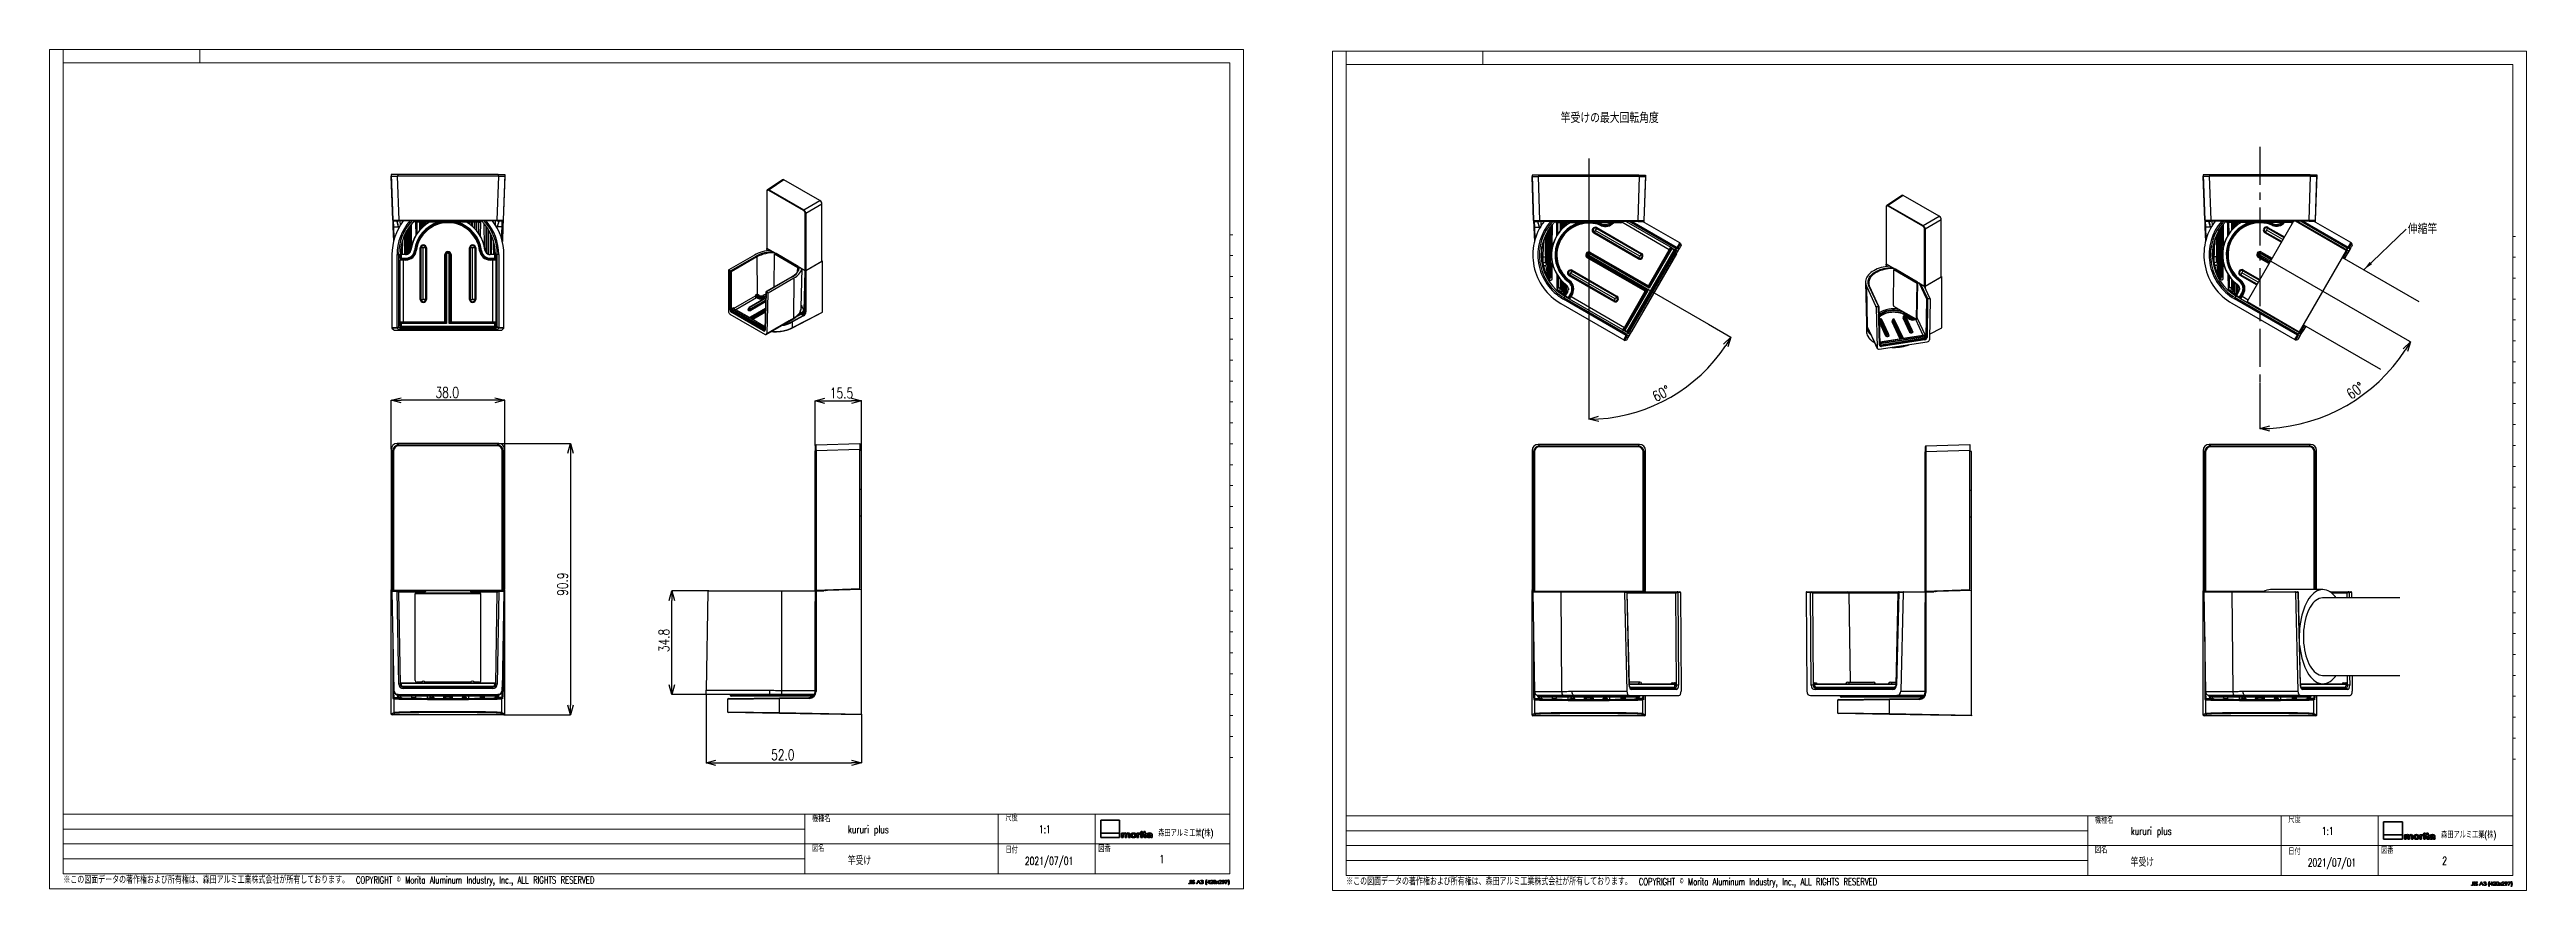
# Model space of a CAD drawing. Header units: millimetres. Extents: x -1 to 4006, y -1 to 3162.
# Drawn here: x -1 to 829, y 2880 to 3162 of the extents above; entities that cross this region are included whole.
import ezdxf

# ---------------------------------------------------------------- set-up
doc = ezdxf.new("R2010")
doc.units = ezdxf.units.MM
doc.header["$PDSIZE"] = -1
doc.linetypes.add('CENTERX2', pattern=[20.32, 12.7, -2.54, 2.54, -2.54])
doc.layers.add('レイヤー_1', color=179, linetype='Continuous')
doc.styles.add('SLDTEXTSTYLE0', font='TXT', dxfattribs={"width": 0.7, "bigfont": 'bigfont'})
doc.styles.add('SLDTEXTSTYLE1', font='TXT', dxfattribs={"width": 0.75, "bigfont": 'bigfont'})
doc.styles.get("Standard").update_dxf_attribs({"font": 'txt', "bigfont": 'bigfont'})
doc.dimstyles.new('SLDDIMSTYLE0', dxfattribs={"dimtxt": 3.5, "dimasz": 3.302, "dimexe": 0, "dimexo": 0.0625, "dimgap": 0.875, "dimtad": 1, "dimdec": 1, "dimrnd": 1e-09, "dimzin": 4, "dimdsep": 46, "dimtxsty": 'SLDTEXTSTYLE1', "dimblk1": 'OPEN30', "dimblk2": 'OPEN30', "dimsah": 1, "dimcen": 0.09, "dimadec": 0, "dimazin": 1, "dimtfac": 1, "dimtdec": 1, "dimtofl": 0, "dimtmove": 0, "dimatfit": 3, "dimldrblk": 'OPEN30', "dimfxl": 1, "dimfrac": 2, "dimtolj": 1, "dimtzin": 12, "dimarcsym": 0})
doc.dimstyles.new('SLDDIMSTYLE1', dxfattribs={"dimtxt": 3.5, "dimasz": 3.302, "dimexe": 0, "dimexo": 0.0625, "dimgap": 0.875, "dimtad": 1, "dimdec": 1, "dimrnd": 1e-09, "dimzin": 12, "dimdsep": 46, "dimtxsty": 'SLDTEXTSTYLE1', "dimblk1": 'OPEN30', "dimblk2": 'OPEN30', "dimsah": 1, "dimcen": 0.09, "dimadec": 0, "dimazin": 3, "dimtfac": 1, "dimtdec": 1, "dimtofl": 0, "dimtmove": 0, "dimatfit": 3, "dimldrblk": 'OPEN30', "dimfxl": 1, "dimfrac": 2, "dimtolj": 1, "dimtzin": 12, "dimarcsym": 0})
doc.dimstyles.new('SLDDIMSTYLE2', dxfattribs={"dimtxt": 3.5, "dimasz": 3.302, "dimexe": 0, "dimexo": 0.0625, "dimgap": 0.875, "dimtad": 1, "dimdec": 1, "dimrnd": 1e-09, "dimzin": 12, "dimdsep": 46, "dimtxsty": 'SLDTEXTSTYLE1', "dimblk1": 'OPEN30', "dimblk2": 'OPEN30', "dimsah": 1, "dimcen": 0.09, "dimadec": 0, "dimazin": 3, "dimtfac": 1, "dimtdec": 1, "dimtmove": 0, "dimatfit": 0, "dimldrblk": 'OPEN30', "dimfxl": 1, "dimfrac": 2, "dimtolj": 1, "dimtzin": 12, "dimarcsym": 0})
doc.dimstyles.new('SLDDIMSTYLE3', dxfattribs={"dimtxt": 3.5, "dimasz": 3.302, "dimexe": 0, "dimexo": 0.0625, "dimgap": 0.875, "dimtad": 1, "dimdec": 4, "dimzin": 12, "dimdsep": 46, "dimtxsty": 'SLDTEXTSTYLE1', "dimblk1": 'OPEN30', "dimblk2": 'OPEN30', "dimsah": 1, "dimcen": 0.09, "dimazin": 3, "dimtfac": 1, "dimtofl": 0, "dimtmove": 0, "dimatfit": 3, "dimldrblk": 'OPEN30', "dimfxl": 1, "dimfrac": 2, "dimtolj": 1, "dimtzin": 12, "dimarcsym": 0})
doc.dimstyles.new('SLDDIMSTYLE4', dxfattribs={"dimtxt": 0.18, "dimasz": 3.302, "dimexe": 0, "dimexo": 0.0625, "dimgap": 0, "dimtad": 0, "dimtih": 1, "dimtoh": 1, "dimdec": 0, "dimrnd": 1e-09, "dimzin": 0, "dimdsep": 46, "dimtxsty": 'Standard', "dimsah": 1, "dimcen": 0.09, "dimadec": 0, "dimazin": 0, "dimtfac": 3.302, "dimtdec": 0, "dimtofl": 0, "dimtmove": 0, "dimatfit": 3, "dimfxl": 1, "dimfrac": 2, "dimtolj": 1, "dimtzin": 0, "dimarcsym": 0})

msp = doc.modelspace()

# ---------------------------------------------------------------- texts
at = {"color": 7, "linetype": 'Continuous', "lineweight": 0, "style": 'SLDTEXTSTYLE0'}
for s, insert, char_height, attachment_point in [('1:1', (332.31839, 2902.22034), 2.645833, 2), ('図番', (350.20088, 2895.44808), 2.116667, 1), ('1:1', (761.99355, 2901.66816), 2.645833, 2), ('図番', (779.87605, 2894.89589), 2.116667, 1)]:
    msp.add_mtext(s, dxfattribs=dict(at, insert=insert, char_height=char_height, attachment_point=attachment_point))
at = {"layer": 'レイヤー_1'}
for s, insert, char_height, attachment_point, style in [('竿受けの最大回転角度', (505.13402, 3140.90164), 3.5, 1, 'SLDTEXTSTYLE1'), ('機種名', (254.32436, 2905.52117), 2.116667, 1, 'SLDTEXTSTYLE0'), ('尺度', (319.14317, 2905.74735), 2.116667, 1, 'SLDTEXTSTYLE0'), ('機種名', (683.99953, 2904.96899), 2.116667, 1, 'SLDTEXTSTYLE0'), ('尺度', (748.81834, 2905.19516), 2.116667, 1, 'SLDTEXTSTYLE0'), ('図名', (254.35628, 2895.57783), 2.116667, 1, 'SLDTEXTSTYLE0'), ('kururi plus', (266.36104, 2902.22034), 2.6458333, 1, 'SLDTEXTSTYLE0'), ('森田アルミ工業(株)', (370.30911, 2900.64782), 2.116667, 1, 'SLDTEXTSTYLE0'), ('kururi plus', (696.03621, 2901.66816), 2.6458333, 1, 'SLDTEXTSTYLE0'), ('森田アルミ工業(株)', (799.98428, 2900.09564), 2.116667, 1, 'SLDTEXTSTYLE0'), ('竿受け', (266.36104, 2891.65427), 2.645833, 1, 'SLDTEXTSTYLE0'), ('日付', (319.14317, 2895.04974), 2.116667, 1, 'SLDTEXTSTYLE0'), ('2021/07/01', (325.65761, 2891.65427), 2.645833, 1, 'SLDTEXTSTYLE0'), ('1', (371.52003, 2892.26086), 2.64583, 2, 'SLDTEXTSTYLE0'), ('図名', (684.03145, 2895.02565), 2.116667, 1, 'SLDTEXTSTYLE0'), ('竿受け', (696.03621, 2891.10209), 2.645833, 1, 'SLDTEXTSTYLE0'), ('日付', (748.81834, 2894.49756), 2.116667, 1, 'SLDTEXTSTYLE0'), ('2021/07/01', (755.33278, 2891.10209), 2.645833, 1, 'SLDTEXTSTYLE0'), ('2', (801.15324, 2891.70867), 2.64583, 2, 'SLDTEXTSTYLE0'), ('※この図面データの著作権および所有権は、森田アルミ工業株式会社が所有しております。\u3000COPYRIGHT © Morita Aluminum Industry, Inc., ALL RIGHTS RESERVED', (3.59757, 2885.12978), 2.38125, 1, 'SLDTEXTSTYLE0'), ('※この図面データの著作権および所有権は、森田アルミ工業株式会社が所有しております。\u3000COPYRIGHT © Morita Aluminum Industry, Inc., ALL RIGHTS RESERVED', (433.27274, 2884.57759), 2.38125, 1, 'SLDTEXTSTYLE0')]:
    msp.add_mtext(s, dxfattribs=dict(at, insert=insert, char_height=char_height, attachment_point=attachment_point, style=style))

# ---------------------------------------------------------------- blocks, each defined once
blk = doc.blocks.new('morita')
at = {"layer": 'レイヤー_1', "color": 19, "lineweight": 35}
for p, q in [((83, 132.5), (88, 132.5)), ((83, 117.5), (83, 132.5)), ((88, 117.5), (83, 117.5)), ((88, 132.5), (88, 130.5)), ((88, 126), (88, 117.5)), ((94.5, 117.5), (94.5, 126.8)), ((99.7, 117.5), (94.5, 117.5)), ((99.7, 126), (99.7, 117.5)), ((106.3, 117.5), (106.3, 126.8)), ((111.3, 117.5), (106.3, 117.5)), ((111.3, 127.8), (111.3, 117.5)), ((134.2, 132.5), (139.4, 132.5)), ((134.2, 117.6), (134.2, 132.5)), ((139.4, 117.6), (134.2, 117.6)), ((139.4, 132.5), (139.4, 130.6)), ((139.4, 125.8), (139.4, 117.6)), ((145.8, 129.5), (145, 129.5)), ((145.8, 132.6), (145.8, 129.5)), ((147.3, 117.5), (147.3, 132.4)), ((147.3, 132.4), (152.7, 132.4)), ((152.7, 117.5), (147.3, 117.5)), ((152.7, 132.4), (152.7, 117.5)), ((154.2, 132.4), (156.9, 132.4)), ((154.2, 129.4), (154.2, 132.4)), ((156.9, 129.4), (154.2, 129.4)), ((156.9, 132.4), (156.9, 138)), ((156.9, 138), (161.9, 138)), ((156.9, 120.5), (156.9, 129.4)), ((161.9, 138), (161.9, 132.4)), ((161.9, 132.4), (165.4, 132.4)), ((165.4, 129.4), (161.9, 129.4)), ((161.9, 129.4), (161.9, 121.2)), ((165.5, 117.4), (162.2, 117.4)), ((163.3, 120.4), (165.5, 120.4)), ((165.4, 132.4), (165.4, 129.4)), ((165.5, 120.4), (165.5, 117.4)), ((172.2, 127.7), (167.2, 127.7)), ((179.5, 123.3), (179.5, 125.2)), ((180.4, 117.6), (179.9, 119)), ((185.6, 117.6), (180.4, 117.6)), ((184.8, 127.2), (184.8, 121.5))]:
    blk.add_line(p, q, dxfattribs=at)
for points in [[(88, 130.5), (89.3, 131.9), (91, 132.7), (93.2, 132.7)], [(89.2, 128.7), (88.4, 128.1), (88, 127.2), (88, 126)], [(91.3, 129.4), (90.5, 129.4), (89.8, 129.2), (89.2, 128.7)], [(93.2, 129), (92.8, 129.3), (92.1, 129.4), (91.3, 129.4)], [(93.2, 132.7), (95.6, 132.7), (97.4, 131.8), (98.8, 130.2)], [(94.5, 126.8), (94.5, 127.8), (94, 128.6), (93.2, 129)], [(98.8, 130.2), (100.2, 131.8), (102.2, 132.7), (104.9, 132.7)], [(100.7, 128.7), (100, 128.2), (99.7, 127.3), (99.7, 126)], [(103, 129.4), (102, 129.4), (101.3, 129.2), (100.7, 128.7)], [(104.9, 129), (104.4, 129.3), (103.8, 129.4), (103, 129.4)], [(104.9, 132.7), (109.2, 132.7), (111.3, 131), (111.3, 127.8)], [(106.3, 126.8), (106.3, 127.8), (105.8, 128.5), (104.9, 129)], [(112.7, 125), (112.7, 126.8), (113.5, 128.4), (115, 129.9)], [(116.4, 118.9), (114, 120.2), (112.7, 122.3), (112.7, 125)], [(115, 129.9), (116.6, 131.5), (119, 132.4), (122.1, 132.6)], [(118.1, 125.4), (118, 124.1), (118.2, 123), (118.8, 122.2)], [(119.9, 128.8), (118.8, 128), (118.2, 126.9), (118.1, 125.4)], [(118.8, 122.2), (119.5, 121.1), (120.6, 120.4), (122.1, 120.1)], [(122.1, 132.6), (124.8, 132.7), (127.1, 132.2), (129.1, 131.1)], [(122.1, 120.1), (124, 120), (125.4, 120.4), (126.3, 121.4)], [(126.3, 121.4), (126.9, 122), (127.3, 122.9), (127.5, 124.1)], [(127.5, 124.1), (127.6, 125.7), (127.4, 127), (126.8, 127.9)], [(139.4, 130.6), (140.4, 131.5), (141.6, 132.1), (142.9, 132.4)], [(141, 128.6), (139.9, 127.8), (139.4, 126.9), (139.4, 125.8)], [(145, 129.5), (143.3, 129.5), (142, 129.2), (141, 128.6)], [(142.9, 132.4), (143.8, 132.6), (144.8, 132.7), (145.8, 132.6)], [(150.1, 133.9), (149.3, 133.9), (148.7, 134), (148.2, 134.3)], [(152, 134.3), (151.6, 134), (150.9, 133.9), (150.1, 133.9)], [(158.1, 118.2), (157.3, 118.6), (156.9, 119.4), (156.9, 120.5)], [(162.2, 117.4), (160.4, 117.4), (159, 117.6), (158.1, 118.2)], [(161.9, 121.2), (161.9, 120.7), (162.4, 120.4), (163.3, 120.4)], [(166.3, 121.2), (165.9, 123.8), (168.1, 125.5), (172.9, 126.2)], [(171.4, 117.7), (168.4, 118.2), (166.7, 119.4), (166.3, 121.2)], [(167.2, 127.7), (167.4, 129.1), (168.4, 130.4), (170, 131.4)], [(170, 131.4), (171.5, 132.3), (173.6, 132.7), (176.2, 132.7)], [(174, 123.8), (172, 123.3), (171.1, 122.5), (171.4, 121.4)], [(171.4, 121.4), (171.7, 120.3), (172.9, 119.9), (175, 120)], [(179.9, 119), (177.2, 117.5), (174.4, 117.1), (171.4, 117.7)], [(173.8, 129.7), (173.2, 129.4), (172.4, 128.8), (172.2, 127.7)], [(172.9, 126.2), (175.3, 126.5), (176.9, 126.8), (177.8, 127)], [(177.6, 130), (176.2, 130.2), (174.7, 130), (173.8, 129.7)], [(177.3, 124.6), (176.2, 124.4), (175.1, 124.1), (174, 123.8)], [(175, 120), (176.5, 120.1), (177.7, 120.5), (178.5, 121.3)], [(176.2, 132.7), (178.9, 132.7), (181, 132.3), (182.5, 131.5)], [(179.5, 125.2), (179.2, 125), (178.4, 124.8), (177.3, 124.6)], [(179.5, 128.3), (179.5, 129.1), (178.9, 129.6), (177.6, 130)], [(177.8, 127), (179, 127.2), (179.5, 127.7), (179.5, 128.3)], [(178.5, 121.3), (179.2, 121.9), (179.5, 122.6), (179.5, 123.3)], [(182.5, 131.5), (184, 130.7), (184.8, 129.2), (184.8, 127.2)], [(184.8, 121.5), (184.8, 120.1), (185, 118.8), (185.6, 117.6)]]:
    blk.add_open_spline(points, degree=3, dxfattribs=at)
for points, knots in [([(129.3, 118.9), (127.4, 117.9), (125.3, 117.3), (122.8, 117.3), (120.4, 117.3), (118.2, 117.9), (116.4, 118.9)], [5, 5, 5, 5, 6, 6, 6, 7, 7, 7, 7]), ([(126.8, 127.9), (126, 129.2), (124.7, 129.9), (123, 129.9), (121.7, 129.9), (120.7, 129.5), (119.9, 128.8)], [5, 5, 5, 5, 6, 6, 6, 7, 7, 7, 7]), ([(129.1, 131.1), (131.5, 129.8), (132.7, 127.8), (132.7, 125.2), (132.7, 122.3), (131.6, 120.2), (129.3, 118.9)], [3, 3, 3, 3, 4, 4, 4, 5, 5, 5, 5]), ([(148.2, 134.3), (147.6, 134.6), (147.3, 135.2), (147.3, 136), (147.3, 136.8), (147.6, 137.4), (148.2, 137.7)], [1, 1, 1, 1, 2, 2, 2, 3, 3, 3, 3]), ([(148.2, 137.7), (148.7, 138), (149.3, 138.1), (150.1, 138.1), (150.9, 138.1), (151.6, 138), (152, 137.7)], [3, 3, 3, 3, 4, 4, 4, 5, 5, 5, 5]), ([(152, 137.7), (152.6, 137.4), (152.9, 136.8), (152.9, 136), (152.9, 135.2), (152.6, 134.6), (152, 134.3)], [5, 5, 5, 5, 6, 6, 6, 7, 7, 7, 7])]:
    blk.add_open_spline(points, degree=3, knots=knots, dxfattribs=at)
blk = doc.blocks.new('square')
at = {"layer": 'レイヤー_1', "color": 19, "lineweight": 35}
for p, q in [((13.1, 132.5), (13.1, 175.3)), ((13.1, 175.3), (76.3, 175.3)), ((76.3, 175.3), (76.3, 132.5)), ((76.3, 132.5), (13.1, 132.5)), ((13.1, 117.6), (13.1, 132.5)), ((13.1, 132.5), (76.3, 132.5)), ((76.3, 117.6), (13.1, 117.6)), ((76.3, 132.5), (76.3, 117.6))]:
    blk.add_line(p, q, dxfattribs=at)
blk = doc.blocks.new('moritalogo')
at = {"color": 7, "linetype": 'Continuous'}
for name in ['square', 'morita']:
    blk.add_blockref(name, (0, 0), dxfattribs=at)
blk = doc.blocks.new('_Open30')
at = {"color": 0, "linetype": 'ByBlock', "lineweight": -2}
for p, q in [((-1, 0.267949), (0, 0)), ((0, 0), (-1, -0.267949)), ((0, 0), (-1, 0))]:
    blk.add_line(p, q, dxfattribs=at)
blk = doc.blocks.new('*D86')
at = {"layer": 'Defpoints', "color": 0}
for p in [(113.41, 3044.55), (113.41, 3028.13), (151.41, 3028.13)]:
    blk.add_point(p, dxfattribs=at)
at = {"layer": 'レイヤー_1', "color": 0, "lineweight": -2}
for p, q in [((113.41, 3028.19), (113.41, 3044.55)), ((148.1, 3044.55), (116.71, 3044.55)), ((151.41, 3028.19), (151.41, 3044.55))]:
    blk.add_line(p, q, dxfattribs=at)
at = {"layer": 'レイヤー_1', "color": 0, "lineweight": -2, "xscale": 3.302, "yscale": 3.302, "zscale": 3.302, "rotation": 180}
blk.add_blockref('_Open30', (113.41, 3044.55), dxfattribs=at)
at = {"layer": 'レイヤー_1', "color": 0, "lineweight": -2, "xscale": 3.302, "yscale": 3.302, "zscale": 3.302}
blk.add_blockref('_Open30', (151.41, 3044.55), dxfattribs=at)
at = {"layer": 'レイヤー_1', "color": 0, "insert": (132.18, 3048.93), "char_height": 3.5, "attachment_point": 2, "style": 'SLDTEXTSTYLE1'}
blk.add_mtext('\\A1;38.0', dxfattribs=at)
blk = doc.blocks.new('*D87')
at = {"layer": 'Defpoints', "color": 0}
for p in [(149.41, 3030.13), (151.12, 2939.22), (173.42, 2939.22)]:
    blk.add_point(p, dxfattribs=at)
at = {"layer": 'レイヤー_1', "color": 0, "lineweight": -2}
for p, q in [((149.47, 3030.13), (173.42, 3030.13)), ((173.42, 3026.83), (173.42, 2942.52)), ((151.19, 2939.22), (173.42, 2939.22))]:
    blk.add_line(p, q, dxfattribs=at)
at = {"layer": 'レイヤー_1', "color": 0, "lineweight": -2, "xscale": 3.302, "yscale": 3.302, "zscale": 3.302}
for p, rotation in [((173.42, 3030.13), 90), ((173.42, 2939.22), 270)]:
    blk.add_blockref('_Open30', p, dxfattribs=dict(at, rotation=rotation))
at = {"layer": 'レイヤー_1', "color": 0, "insert": (169.05, 2983.02), "char_height": 3.5, "attachment_point": 2, "rotation": 90, "style": 'SLDTEXTSTYLE1'}
blk.add_mtext('\\A1;90.9', dxfattribs=at)
blk = doc.blocks.new('*D88')
at = {"layer": 'Defpoints', "color": 0}
for p in [(218.86, 2946), (270.89, 2939.22), (270.89, 2923.22)]:
    blk.add_point(p, dxfattribs=at)
at = {"layer": 'レイヤー_1', "color": 0, "lineweight": -2}
for p, q in [((218.86, 2945.94), (218.86, 2923.22)), ((270.89, 2939.16), (270.89, 2923.22)), ((222.17, 2923.22), (267.59, 2923.22))]:
    blk.add_line(p, q, dxfattribs=at)
at = {"layer": 'レイヤー_1', "color": 0, "lineweight": -2, "xscale": 3.302, "yscale": 3.302, "zscale": 3.302, "rotation": 180}
blk.add_blockref('_Open30', (218.86, 2923.22), dxfattribs=at)
at = {"layer": 'レイヤー_1', "color": 0, "lineweight": -2, "xscale": 3.302, "yscale": 3.302, "zscale": 3.302}
blk.add_blockref('_Open30', (270.89, 2923.22), dxfattribs=at)
at = {"layer": 'レイヤー_1', "color": 0, "insert": (244.59, 2927.59), "char_height": 3.5, "attachment_point": 2, "style": 'SLDTEXTSTYLE1'}
blk.add_mtext('\\A1;52.0', dxfattribs=at)
blk = doc.blocks.new('*D89')
at = {"layer": 'Defpoints', "color": 0}
for p in [(270.89, 3044.35), (255.39, 3029.32), (270.89, 3027.75)]:
    blk.add_point(p, dxfattribs=at)
at = {"layer": 'レイヤー_1', "color": 0, "lineweight": -2}
for p, q in [((255.39, 3029.38), (255.39, 3044.35)), ((258.69, 3044.35), (267.59, 3044.35)), ((270.89, 3027.81), (270.89, 3044.35))]:
    blk.add_line(p, q, dxfattribs=at)
at = {"layer": 'レイヤー_1', "color": 0, "lineweight": -2, "xscale": 3.302, "yscale": 3.302, "zscale": 3.302, "rotation": 180}
blk.add_blockref('_Open30', (255.39, 3044.35), dxfattribs=at)
at = {"layer": 'レイヤー_1', "color": 0, "lineweight": -2, "xscale": 3.302, "yscale": 3.302, "zscale": 3.302}
blk.add_blockref('_Open30', (270.89, 3044.35), dxfattribs=at)
at = {"layer": 'レイヤー_1', "color": 0, "insert": (264.22, 3048.72), "char_height": 3.5, "attachment_point": 2, "style": 'SLDTEXTSTYLE1'}
blk.add_mtext('\\A1;15.5', dxfattribs=at)
blk = doc.blocks.new('*D90')
at = {"layer": 'Defpoints', "color": 0}
for p in [(207.4, 2980.8), (219.77, 2980.8), (218.86, 2946)]:
    blk.add_point(p, dxfattribs=at)
at = {"layer": 'レイヤー_1', "color": 0, "lineweight": -2}
for p, q in [((219.7, 2980.8), (207.4, 2980.8)), ((207.4, 2949.31), (207.4, 2977.5)), ((218.8, 2946), (207.4, 2946))]:
    blk.add_line(p, q, dxfattribs=at)
at = {"layer": 'レイヤー_1', "color": 0, "lineweight": -2, "xscale": 3.302, "yscale": 3.302, "zscale": 3.302}
for p, rotation in [((207.4, 2980.8), 90), ((207.4, 2946), 270)]:
    blk.add_blockref('_Open30', p, dxfattribs=dict(at, rotation=rotation))
at = {"layer": 'レイヤー_1', "color": 0, "insert": (203.03, 2964.11), "char_height": 3.5, "attachment_point": 2, "rotation": 90, "style": 'SLDTEXTSTYLE1'}
blk.add_mtext('\\A1;34.8', dxfattribs=at)
blk = doc.blocks.new('moritalogo_1')
at = {"color": 7, "linetype": 'Continuous'}
for name in ['square', 'morita']:
    blk.add_blockref(name, (0, 0), dxfattribs=at)
blk = doc.blocks.new('*D85')
at = {"layer": 'Defpoints', "color": 0}
for p in [(514.51, 3125.48), (514.51, 3093.19), (554.6, 3070.05), (514.51, 3054.44), (549.83, 3051.09)]:
    blk.add_point(p, dxfattribs=at)
at = {"layer": 'レイヤー_1', "color": 0, "lineweight": -2}
for p, q in [((554.65, 3070.01), (562.1, 3065.71)), ((514.51, 3054.38), (514.51, 3038.24))]:
    blk.add_line(p, q, dxfattribs=at)
blk.add_arc((514.51, 3093.19), 54.95, 273.44354, 326.55646, dxfattribs=at)
at = {"layer": 'レイヤー_1', "color": 0, "lineweight": -2, "xscale": 3.302, "yscale": 3.302, "zscale": 3.302}
for p, rotation in [((562.1, 3065.71), 58.27823123872483), ((514.51, 3038.24), 181.7217687612034)]:
    blk.add_blockref('_Open30', p, dxfattribs=dict(at, rotation=rotation))
at = {"layer": 'レイヤー_1', "color": 0, "insert": (535.41, 3047.04), "char_height": 3.5, "attachment_point": 1, "rotation": 27.58201, "style": 'SLDTEXTSTYLE1'}
blk.add_mtext('\\A1;60°', dxfattribs=at)
blk = doc.blocks.new('*D91')
at = {"layer": 'Defpoints', "color": 0}
for p in [(739.29, 3129.42), (739.29, 3093.29), (789.39, 3064.36), (739.29, 3050.45), (759.21, 3038.58)]:
    blk.add_point(p, dxfattribs=at)
at = {"layer": 'レイヤー_1', "color": 0, "lineweight": -2}
for p, q in [((789.45, 3064.33), (789.71, 3064.18)), ((739.29, 3050.38), (739.29, 3035.07))]:
    blk.add_line(p, q, dxfattribs=at)
blk.add_arc((739.29, 3093.29), 58.22, 273.25005, 326.74995, dxfattribs=at)
at = {"layer": 'レイヤー_1', "color": 0, "lineweight": -2, "xscale": 3.302, "yscale": 3.302, "zscale": 3.302}
for p, rotation in [((789.71, 3064.18), 58.3749749181992), ((739.29, 3035.07), 181.6250250817987)]:
    blk.add_blockref('_Open30', p, dxfattribs=dict(at, rotation=rotation))
at = {"layer": 'レイヤー_1', "color": 0, "insert": (767.88, 3047.57), "char_height": 3.5, "attachment_point": 1, "rotation": 35.0372, "style": 'SLDTEXTSTYLE1'}
blk.add_mtext('\\A1;60°', dxfattribs=at)
blk = doc.blocks.new('SW_NOTE_0')
at = {"layer": 'レイヤー_1', "color": 0, "insert": (0.55, 1.79), "char_height": 3.5, "attachment_point": 1, "style": 'SLDTEXTSTYLE1'}
blk.add_mtext('伸縮竿', dxfattribs=at)

# ---------------------------------------------------------------- dimensions: what is measured, and where the dimension line sits
at = {"layer": 'レイヤー_1'}
for base, line1, line2, picture, middle in [((759.20644, 3038.58088), ((739.29423, 3050.44585), (739.29423, 3129.42223)), ((789.39485, 3064.36363), (739.29423, 3093.28924)), '*D91', (772.71847, 3045.62037)), ((549.83292, 3051.09447), ((514.51234, 3054.43819), (514.51234, 3125.47631)), ((554.5958, 3070.0457), (514.51234, 3093.18789)), '*D85', (539.95473, 3044.48385))]:
    dim = msp.add_angular_dim_2l(base=base, line1=line1, line2=line2, dimstyle='SLDDIMSTYLE3', dxfattribs=at)
    dim.commit()
    dim.dimension.update_dxf_attribs({"geometry": picture, "text_midpoint": middle, "dimtype": 162})
for base, p1, p2, dimstyle, picture, middle in [((113.40539, 3044.55408), (151.40539, 3028.12989), (113.40539, 3028.12989), 'SLDDIMSTYLE0', '*D86', (132.18079, 3044.55408)), ((270.89193, 3044.34672), (255.39273, 3029.31515), (270.89193, 3027.74614), 'SLDDIMSTYLE2', '*D89', (264.21647, 3044.34672)), ((270.89193, 2923.21996), (218.86325, 2946.00486), (270.89193, 2939.21996), 'SLDDIMSTYLE0', '*D88', (244.59092, 2923.21996))]:
    dim = msp.add_linear_dim(base=base, p1=p1, p2=p2, dimstyle=dimstyle, dxfattribs=at)
    dim.commit()
    dim.dimension.update_dxf_attribs({"geometry": picture, "text_midpoint": middle, "dimtype": 160})
for base, p1, p2, picture, middle in [((173.42285, 2939.21996), (149.4066, 3030.12867), (151.12285, 2939.21996), '*D87', (173.42285, 2983.02289)), ((207.40256, 2980.80486), (218.86325, 2946.00486), (219.76549, 2980.80486), '*D90', (207.40256, 2964.10974))]:
    dim = msp.add_linear_dim(base=base, p1=p1, p2=p2, angle=90, dimstyle='SLDDIMSTYLE1', dxfattribs=at)
    dim.commit()
    dim.dimension.update_dxf_attribs({"geometry": picture, "text_midpoint": middle, "dimtype": 160})

# ---------------------------------------------------------------- linework, layer by layer
at = {"color": 7, "linetype": 'Continuous', "lineweight": 25}
for p, q in [((113.38793, 3120.1077), (113.91909, 3104.89723)), ((115.58793, 3120.1077), (113.38793, 3120.1077)), ((113.91909, 3104.89802), (113.40539, 3119.60849)), ((113.40539, 3119.60849), (115.40417, 3119.60849)), ((115.40417, 3119.60849), (115.91787, 3104.89802)), ((149.4066, 3119.60849), (115.40417, 3119.60849)), ((115.58793, 3120.1077), (115.60536, 3119.60849)), ((149.22285, 3120.1077), (115.58793, 3120.1077)), ((148.8929, 3104.89802), (149.4066, 3119.60849)), ((149.22285, 3120.1077), (149.20541, 3119.60849)), ((149.22285, 3120.1077), (151.42285, 3120.1077)), ((149.4066, 3119.60849), (151.40539, 3119.60849)), ((151.42285, 3120.1077), (150.89169, 3104.89723)), ((151.40539, 3119.60849), (150.89169, 3104.89802)), ((495.49488, 3119.96658), (496.02605, 3104.75611)), ((497.69488, 3119.96658), (495.49488, 3119.96658)), ((496.02605, 3104.7569), (495.51234, 3119.46737)), ((495.51234, 3119.46737), (497.51113, 3119.46737)), ((497.51113, 3119.46737), (498.02483, 3104.7569)), ((531.51356, 3119.46737), (497.51113, 3119.46737)), ((497.69488, 3119.96658), (497.71232, 3119.46737)), ((531.32981, 3119.96658), (497.69488, 3119.96658)), ((530.99986, 3104.7569), (531.51356, 3119.46737)), ((531.32981, 3119.96658), (531.31237, 3119.46737)), ((531.32981, 3119.96658), (533.52981, 3119.96658)), ((531.51356, 3119.46737), (533.51234, 3119.46737)), ((533.52981, 3119.96658), (532.99864, 3104.75611)), ((533.51234, 3119.46737), (532.99864, 3104.7569)), ((720.27677, 3120.06792), (720.80793, 3104.85745)), ((722.47677, 3120.06792), (720.27677, 3120.06792)), ((720.80793, 3104.85825), (720.29423, 3119.56871)), ((720.29423, 3119.56871), (722.29301, 3119.56871)), ((722.29301, 3119.56871), (722.80671, 3104.85825)), ((756.29545, 3119.56871), (722.29301, 3119.56871)), ((722.47677, 3120.06792), (722.4942, 3119.56871)), ((756.11169, 3120.06792), (722.47677, 3120.06792)), ((755.78174, 3104.85825), (756.29545, 3119.56871)), ((756.11169, 3120.06792), (756.09426, 3119.56871)), ((756.11169, 3120.06792), (758.31169, 3120.06792)), ((756.29545, 3119.56871), (758.29423, 3119.56871)), ((758.31169, 3120.06792), (757.78053, 3104.85745)), ((758.29423, 3119.56871), (757.78053, 3104.85825)), ((239.19165, 3114.56234), (239.19165, 3095.53356)), ((239.23558, 3114.50111), (239.23558, 3095.47108)), ((244.4411, 3118.38547), (239.42031, 3115.06749)), ((251.49469, 3108.11771), (239.83626, 3114.84798)), ((244.95794, 3118.34649), (239.93862, 3115.02948)), ((239.93862, 3115.02948), (251.59706, 3108.29921)), ((256.97961, 3111.40653), (244.95794, 3118.34649)), ((251.59706, 3108.29921), (256.97961, 3111.40653)), ((619.34525, 3113.14076), (614.32446, 3109.82277)), ((619.86208, 3113.10178), (614.84277, 3109.78476)), ((631.88376, 3106.16181), (619.86208, 3113.10178)), ((113.91909, 3104.89723), (113.99835, 3102.62734)), ((114.2189, 3104.60849), (115.91787, 3104.60849)), ((114.2189, 3104.6077), (115.27027, 3104.6077)), ((114.29817, 3102.63388), (114.2189, 3104.6077)), ((115.91787, 3104.89802), (148.8929, 3104.89802)), ((115.91787, 3104.89802), (115.91787, 3104.60849)), ((148.8929, 3104.60849), (115.91787, 3104.60849)), ((116.47904, 3103.22416), (116.43069, 3104.60849)), ((120.18504, 3096.0967), (120.25092, 3103.64572)), ((121.38571, 3104.60849), (121.3854, 3104.59124)), ((121.3854, 3104.59124), (143.42537, 3104.59124)), ((121.3854, 3104.18382), (121.3854, 3104.59124)), ((121.5552, 3104.17827), (121.5946, 3099.66335)), ((142.87528, 3104.17614), (121.93549, 3104.17614)), ((143.25557, 3104.17827), (143.21617, 3099.66335)), ((143.42537, 3104.59124), (143.42507, 3104.60849)), ((143.42537, 3104.18382), (143.42537, 3104.59124)), ((144.62573, 3096.0967), (144.55985, 3103.64572)), ((148.33174, 3103.22416), (148.38008, 3104.60849)), ((148.8929, 3104.60849), (148.8929, 3104.89802)), ((148.8929, 3104.60849), (150.59187, 3104.60849)), ((150.59187, 3104.6077), (149.5405, 3104.6077)), ((150.5126, 3102.63388), (150.59187, 3104.6077)), ((150.89169, 3104.89723), (150.81242, 3102.62734)), ((252.09537, 3088.04728), (252.09537, 3107.07731)), ((257.68629, 3110.18253), (252.30373, 3107.07521)), ((252.30373, 3107.07521), (252.30373, 3088.04931)), ((257.68629, 3091.15663), (257.68629, 3110.18253)), ((496.02605, 3104.75611), (496.10531, 3102.48622)), ((496.32586, 3104.46737), (498.02483, 3104.46737)), ((496.32586, 3104.46658), (497.37723, 3104.46658)), ((496.40513, 3102.49276), (496.32586, 3104.46658)), ((498.02483, 3104.7569), (530.99986, 3104.7569)), ((498.02483, 3104.7569), (498.02483, 3104.46737)), ((530.99986, 3104.46737), (498.02483, 3104.46737)), ((498.58599, 3103.08304), (498.53765, 3104.46737)), ((502.292, 3095.95558), (502.35788, 3103.50459)), ((503.49266, 3104.46737), (503.49236, 3104.45012)), ((503.49236, 3104.45012), (525.53233, 3104.45012)), ((503.49236, 3104.0427), (503.49236, 3104.45012)), ((503.66216, 3104.03715), (503.70156, 3099.52223)), ((524.98224, 3104.03502), (504.04245, 3104.03502)), ((518.67743, 3103.02898), (518.79436, 3103.30525)), ((518.79436, 3103.30525), (518.9113, 3103.58152)), ((525.53233, 3104.45012), (525.53203, 3104.46737)), ((525.53233, 3104.0427), (525.53233, 3104.45012)), ((530.99986, 3104.46737), (530.99986, 3104.7569)), ((530.99986, 3104.46737), (532.69883, 3104.46737)), ((544.97312, 3097.25199), (532.47571, 3104.46737)), ((532.69883, 3104.46658), (532.47709, 3104.46658)), ((532.99864, 3104.75611), (532.97843, 3104.17713)), ((614.09579, 3109.31762), (614.09579, 3090.28885)), ((614.13973, 3109.25639), (614.13973, 3090.22636)), ((626.39884, 3102.87299), (614.7404, 3109.60326)), ((614.84277, 3109.78476), (626.5012, 3103.05449)), ((626.5012, 3103.05449), (631.88376, 3106.16181)), ((632.59043, 3104.93781), (627.20788, 3101.83049)), ((632.59043, 3085.91191), (632.59043, 3104.93781)), ((720.80793, 3104.85745), (720.88719, 3102.58756)), ((721.10775, 3104.56871), (722.80671, 3104.56871)), ((721.10775, 3104.56792), (722.15911, 3104.56792)), ((721.18701, 3102.5941), (721.10775, 3104.56792)), ((722.80671, 3104.85825), (755.78174, 3104.85825)), ((722.80671, 3104.85825), (722.80671, 3104.56871)), ((755.78174, 3104.56871), (722.80671, 3104.56871)), ((723.36788, 3103.18438), (723.31954, 3104.56871)), ((727.07388, 3096.05692), (727.13976, 3103.60594)), ((728.27455, 3104.56871), (728.27425, 3104.55146)), ((728.27425, 3104.55146), (750.31421, 3104.55146)), ((728.27425, 3104.14404), (728.27425, 3104.55146)), ((728.44404, 3104.13849), (728.48344, 3099.62357)), ((749.76413, 3104.13636), (728.82433, 3104.13636)), ((750.55939, 3104.56871), (734.98394, 3077.59125)), ((743.45932, 3103.13032), (743.57624, 3103.40659)), ((743.57624, 3103.40659), (743.69318, 3103.68286)), ((750.31421, 3104.55146), (750.31391, 3104.56871)), ((750.31421, 3104.14404), (750.31421, 3104.55146)), ((768.22766, 3094.77105), (751.2576, 3104.56871)), ((755.78174, 3104.56871), (755.78174, 3104.85825)), ((755.78174, 3104.56871), (757.48071, 3104.56871)), ((769.755, 3097.35333), (757.2576, 3104.56871)), ((757.48071, 3104.56792), (757.25897, 3104.56792)), ((757.78053, 3104.85745), (757.76031, 3104.27847)), ((113.99835, 3102.62734), (114.17062, 3097.69431)), ((114.29817, 3102.63388), (115.88726, 3102.63388)), ((116.82306, 3093.37265), (116.72419, 3096.20396)), ((119.97476, 3094.90264), (120.01386, 3094.86369)), ((121.50249, 3094.67936), (121.20476, 3094.71623)), ((121.80021, 3094.6425), (121.50249, 3094.67936)), ((123.10539, 3095.57901), (123.40539, 3095.57901)), ((123.10539, 3078.32901), (123.10539, 3095.57901)), ((124.15539, 3095.57901), (123.40539, 3095.57901)), ((123.40539, 3078.32901), (123.40539, 3095.57901)), ((124.90539, 3095.57901), (124.15539, 3095.57901)), ((124.15539, 3078.32901), (124.15539, 3095.57901)), ((124.90539, 3095.57901), (124.90539, 3078.32901)), ((125.20539, 3095.57901), (124.90539, 3095.57901)), ((125.20539, 3095.57901), (125.20539, 3078.32901)), ((139.60539, 3095.57901), (139.90539, 3095.57901)), ((139.60539, 3078.32901), (139.60539, 3095.57901)), ((140.65539, 3095.57901), (139.90539, 3095.57901)), ((139.90539, 3078.32901), (139.90539, 3095.57901)), ((141.40539, 3095.57901), (140.65539, 3095.57901)), ((140.65539, 3078.32901), (140.65539, 3095.57901)), ((141.40539, 3095.57901), (141.40539, 3078.32901)), ((141.70539, 3095.57901), (141.40539, 3095.57901)), ((141.70539, 3095.57901), (141.70539, 3078.32901)), ((143.01056, 3094.64248), (143.30828, 3094.67936)), ((143.30828, 3094.67936), (143.60601, 3094.71622)), ((144.79692, 3094.86369), (144.83602, 3094.90264)), ((147.98771, 3093.37265), (148.08659, 3096.20396)), ((150.5126, 3102.63388), (148.92352, 3102.63388)), ((150.81242, 3102.62734), (150.64015, 3097.69431)), ((239.19137, 3095.41093), (239.19137, 3094.59365)), ((239.23211, 3095.47315), (239.23166, 3095.47286)), ((239.23558, 3095.47108), (252.09537, 3088.04728)), ((239.50083, 3095.31796), (239.25903, 3095.35174)), ((496.10531, 3102.48622), (496.27758, 3097.55318)), ((496.40513, 3102.49276), (497.99421, 3102.49276)), ((498.95052, 3092.64446), (498.83115, 3096.06284)), ((516.16379, 3100.54828), (516.31379, 3100.80808)), ((531.10273, 3091.92328), (516.16379, 3100.54828)), ((516.68879, 3101.4576), (516.31379, 3100.80808)), ((531.25273, 3092.18308), (516.31379, 3100.80808)), ((517.06379, 3102.10712), (516.68879, 3101.4576)), ((531.62773, 3092.8326), (516.68879, 3101.4576)), ((517.21379, 3102.36693), (517.06379, 3102.10712)), ((517.06379, 3102.10712), (532.00273, 3093.48212)), ((517.21379, 3102.36693), (532.15273, 3093.74193)), ((527.39487, 3067.60108), (543.11244, 3094.82471)), ((543.36701, 3094.66564), (527.65991, 3067.46015)), ((528.04523, 3066.12753), (544.71375, 3094.99825)), ((534.47961, 3082.87222), (541.45637, 3094.95631)), ((534.58942, 3082.46241), (542.06797, 3095.41564)), ((542.33302, 3095.27471), (534.69923, 3082.0526)), ((541.45637, 3094.95631), (541.95629, 3095.8222)), ((541.71617, 3094.80631), (541.45637, 3094.95631)), ((541.95629, 3095.8222), (541.95814, 3095.82541)), ((542.48299, 3095.53448), (542.33302, 3095.27471)), ((543.11244, 3094.82471), (542.33302, 3095.27471)), ((542.48299, 3095.53448), (543.26242, 3095.08448)), ((543.26242, 3095.08448), (543.11244, 3094.82471)), ((543.77494, 3094.7722), (543.27502, 3093.90631)), ((543.89557, 3094.70256), (543.69862, 3095.43758)), ((543.77679, 3094.77541), (543.77494, 3094.7722)), ((543.77494, 3094.7722), (543.89557, 3094.70256)), ((544.11877, 3095.77227), (544.37592, 3095.61786)), ((544.12051, 3095.77523), (544.97312, 3097.25199)), ((544.12051, 3095.77523), (544.38028, 3095.62525)), ((545.23031, 3097.09756), (544.38028, 3095.62525)), ((544.38028, 3095.62525), (544.57848, 3094.88554)), ((545.23031, 3097.09756), (545.44135, 3096.30996)), ((626.99951, 3082.80257), (626.99951, 3101.83259)), ((627.20788, 3101.83049), (627.20788, 3082.8046)), ((720.88719, 3102.58756), (721.05946, 3097.65453)), ((721.18701, 3102.5941), (722.7761, 3102.5941)), ((723.7324, 3092.7458), (723.61303, 3096.16418)), ((740.94567, 3100.64962), (741.09567, 3100.90943)), ((741.47067, 3101.55895), (741.09567, 3100.90943)), ((746.60894, 3097.72634), (741.09567, 3100.90943)), ((741.84567, 3102.20846), (741.47067, 3101.55895)), ((741.99567, 3102.46827), (741.84567, 3102.20846)), ((741.84567, 3102.20846), (747.35894, 3099.02537)), ((768.22766, 3094.77105), (752.47766, 3067.49125)), ((766.73817, 3095.92355), (766.74002, 3095.92675)), ((767.26488, 3095.63582), (768.0443, 3095.18582)), ((767.66137, 3091.92257), (769.49563, 3095.0996)), ((768.55683, 3094.87355), (768.0569, 3094.00765)), ((768.67745, 3094.8039), (768.48051, 3095.53892)), ((768.55868, 3094.87675), (768.55683, 3094.87355)), ((768.55683, 3094.87355), (768.67745, 3094.8039)), ((768.90065, 3095.87361), (769.15781, 3095.71921)), ((768.90239, 3095.87657), (769.755, 3097.35333)), ((768.90239, 3095.87657), (769.16216, 3095.72659)), ((770.0122, 3097.1989), (769.16216, 3095.72659)), ((769.16216, 3095.72659), (769.36036, 3094.98689)), ((770.0122, 3097.1989), (770.22323, 3096.4113)), ((113.65539, 3093.32901), (113.65539, 3068.98126)), ((115.36404, 3068.98129), (115.36404, 3093.32901)), ((115.36404, 3093.32901), (115.86396, 3093.32901)), ((115.86396, 3093.32901), (115.86396, 3069.1778)), ((115.86396, 3093.32901), (116.38786, 3093.32901)), ((116.38786, 3092.12901), (116.38786, 3093.32901)), ((116.38786, 3093.32901), (116.68781, 3093.32901)), ((116.38786, 3092.12901), (116.68781, 3092.12901)), ((116.40203, 3091.52901), (116.39833, 3091.52901)), ((116.40203, 3070.87901), (116.40203, 3091.52901)), ((116.46288, 3093.37265), (116.41919, 3093.32901)), ((118.23888, 3093.37265), (116.46288, 3093.37265)), ((116.68781, 3093.32901), (116.68781, 3092.12901)), ((118.27739, 3093.32901), (116.68781, 3093.32901)), ((116.68781, 3092.12901), (118.27736, 3092.12901)), ((118.27736, 3091.82901), (116.69828, 3091.82901)), ((117.40188, 3091.52901), (117.40188, 3091.82901)), ((117.40188, 3091.52901), (117.40188, 3070.87901)), ((118.27736, 3091.52901), (117.40188, 3091.52901)), ((118.27736, 3091.52901), (118.27736, 3091.82901)), ((131.65539, 3093.32901), (131.35539, 3093.32901)), ((131.35539, 3070.87901), (131.35539, 3093.32901)), ((131.95539, 3093.32901), (131.65539, 3093.32901)), ((131.65539, 3070.57901), (131.65539, 3093.32901)), ((131.95539, 3093.32901), (131.95539, 3070.27901)), ((132.40539, 3094.07901), (132.40539, 3094.37901)), ((132.40539, 3093.77901), (132.40539, 3094.07901)), ((132.85539, 3093.32901), (133.15539, 3093.32901)), ((132.85539, 3070.27901), (132.85539, 3093.32901)), ((133.15539, 3093.32901), (133.15539, 3070.57901)), ((133.15539, 3093.32901), (133.45539, 3093.32901)), ((133.45539, 3093.32901), (133.45539, 3070.87901)), ((148.12296, 3093.32901), (146.53338, 3093.32901)), ((146.53342, 3092.12901), (148.12296, 3092.12901)), ((146.53342, 3091.82901), (146.53342, 3092.12901)), ((148.11249, 3091.82901), (146.53342, 3091.82901)), ((146.53343, 3091.52901), (146.53342, 3091.82901)), ((147.40889, 3091.52901), (146.53343, 3091.52901)), ((148.34789, 3093.37265), (146.5719, 3093.37265)), ((147.40889, 3091.52901), (147.40889, 3091.82901)), ((148.40874, 3091.52901), (147.40889, 3091.52901)), ((147.40889, 3070.87901), (147.40889, 3091.52901)), ((148.12296, 3092.12901), (148.12296, 3093.32901)), ((148.12296, 3093.32901), (148.42292, 3093.32901)), ((148.42292, 3092.12901), (148.12296, 3092.12901)), ((148.34789, 3093.37265), (148.39159, 3093.32901)), ((148.40874, 3091.52901), (148.40874, 3070.87901)), ((148.41244, 3091.52901), (148.40874, 3091.52901)), ((148.94681, 3093.32901), (148.42292, 3093.32901)), ((148.42292, 3093.32901), (148.42292, 3092.12901)), ((149.44674, 3093.32901), (148.94681, 3093.32901)), ((148.94681, 3069.1778), (148.94681, 3093.32901)), ((149.44674, 3093.32901), (149.44674, 3068.98129)), ((151.15539, 3068.98126), (151.15539, 3093.32901)), ((226.33599, 3088.05024), (226.33599, 3074.32913)), ((226.93705, 3087.70325), (226.33599, 3088.05024)), ((235.04845, 3093.20228), (226.44022, 3088.23285)), ((226.44022, 3088.23285), (227.0431, 3087.88481)), ((226.93705, 3074.81656), (226.93705, 3087.70325)), ((227.04433, 3087.88412), (235.65255, 3092.85354)), ((235.8293, 3092.55093), (227.29055, 3087.62162)), ((227.29055, 3087.62162), (227.29055, 3074.81656)), ((235.8293, 3092.55093), (236.01452, 3080.19019)), ((241.63017, 3082.47618), (241.76322, 3093.55605)), ((241.90659, 3093.63939), (241.76322, 3093.55605)), ((241.76322, 3093.55605), (249.55552, 3089.05765)), ((242.29779, 3093.67892), (242.33378, 3093.68253)), ((249.75303, 3089.37511), (242.29779, 3093.67892)), ((249.5397, 3087.73993), (249.55552, 3089.05765)), ((249.55552, 3089.05765), (249.69398, 3089.14383)), ((249.75142, 3088.18325), (249.76418, 3089.24604)), ((250.76035, 3075.67299), (251.03795, 3088.65772)), ((251.68457, 3074.44341), (252.09981, 3087.93892)), ((252.09509, 3086.48349), (251.72337, 3074.40245)), ((252.03509, 3088.08208), (252.09981, 3087.93892)), ((252.09509, 3074.18786), (252.09509, 3086.48349)), ((257.86896, 3091.13961), (252.30345, 3087.92668)), ((252.30345, 3087.92668), (252.30345, 3074.18576)), ((252.30373, 3088.04931), (257.68629, 3091.15663)), ((257.68629, 3091.24506), (257.86896, 3091.13961)), ((257.86896, 3074.10399), (257.86896, 3091.13961)), ((502.19857, 3085.24929), (502.24556, 3090.6339)), ((503.81376, 3086.66584), (503.85404, 3082.05012)), ((507.91379, 3086.25886), (508.06379, 3086.51866)), ((522.85273, 3077.63386), (507.91379, 3086.25886)), ((508.43879, 3087.16818), (508.06379, 3086.51866)), ((523.00273, 3077.89366), (508.06379, 3086.51866)), ((508.81379, 3087.8177), (508.43879, 3087.16818)), ((523.37773, 3078.54318), (508.43879, 3087.16818)), ((508.96379, 3088.07751), (508.81379, 3087.8177)), ((508.81379, 3087.8177), (523.75273, 3079.1927)), ((508.96379, 3088.07751), (523.90273, 3079.45251)), ((513.86283, 3093.56289), (513.60302, 3093.71289)), ((514.12263, 3093.41289), (513.86283, 3093.56289)), ((514.13734, 3092.53837), (513.98734, 3092.27857)), ((533.42961, 3081.05357), (513.98734, 3092.27857)), ((514.28734, 3092.79818), (514.13734, 3092.53837)), ((533.83942, 3081.16337), (514.13734, 3092.53837)), ((514.28734, 3092.79818), (534.24923, 3081.27318)), ((514.73734, 3093.5776), (514.88734, 3093.83741)), ((534.69923, 3082.0526), (514.73734, 3093.5776)), ((514.88734, 3093.83741), (515.03734, 3094.09722)), ((514.88734, 3093.83741), (534.58942, 3082.46241)), ((515.03734, 3094.09722), (534.47961, 3082.87222)), ((543.27502, 3093.90631), (528.27152, 3067.91948)), ((528.41442, 3067.83697), (543.41793, 3093.8238)), ((543.85087, 3093.57384), (528.84737, 3067.58701)), ((531.25273, 3092.18308), (531.10273, 3091.92328)), ((531.25273, 3092.18308), (531.62773, 3092.8326)), ((532.00273, 3093.48212), (531.62773, 3092.8326)), ((532.00273, 3093.48212), (532.15273, 3093.74193)), ((543.27502, 3093.90631), (543.01521, 3094.05631)), ((543.41793, 3093.8238), (543.27502, 3093.90631)), ((543.85087, 3093.57384), (543.41793, 3093.8238)), ((614.09551, 3090.16621), (614.09551, 3089.34894)), ((614.13626, 3090.22844), (614.13581, 3090.22814)), ((614.13973, 3090.22636), (626.99951, 3082.80257)), ((614.40498, 3090.07324), (614.16318, 3090.10702)), ((616.52332, 3076.31595), (616.66737, 3088.31134)), ((616.81074, 3088.39467), (616.66737, 3088.31134)), ((616.66737, 3088.31134), (624.45967, 3083.81294)), ((617.20193, 3088.43421), (617.23793, 3088.43781)), ((624.65717, 3084.13039), (617.20193, 3088.43421)), ((726.98045, 3085.35064), (727.02744, 3090.73525)), ((728.59564, 3086.76719), (728.63592, 3082.15146)), ((732.69567, 3086.3602), (732.84567, 3086.62001)), ((733.22067, 3087.26953), (732.84567, 3086.62001)), ((738.35894, 3083.43692), (732.84567, 3086.62001)), ((733.59567, 3087.91905), (733.22067, 3087.26953)), ((733.74567, 3088.17885), (733.59567, 3087.91905)), ((733.59567, 3087.91905), (739.10894, 3084.73595)), ((738.64471, 3093.66424), (738.3849, 3093.81424)), ((738.90452, 3093.51424), (738.64471, 3093.66424)), ((738.91923, 3092.63972), (738.76923, 3092.37991)), ((739.06923, 3092.89952), (738.91923, 3092.63972)), ((742.48394, 3090.58163), (738.91923, 3092.63972)), ((739.51923, 3093.67895), (739.66923, 3093.93875)), ((739.66923, 3093.93875), (739.81923, 3094.19856)), ((739.66923, 3093.93875), (743.23394, 3091.88066)), ((792.66022, 3077.48948), (766.85266, 3092.38948)), ((768.19981, 3093.92514), (768.0569, 3094.00765)), ((768.63276, 3093.67518), (768.19981, 3093.92514)), ((123.40539, 3078.32901), (123.10539, 3078.32901)), ((123.40539, 3078.32901), (124.15539, 3078.32901)), ((124.90539, 3078.32901), (124.15539, 3078.32901)), ((124.90539, 3078.32901), (125.20539, 3078.32901)), ((139.90539, 3078.32901), (139.60539, 3078.32901)), ((139.90539, 3078.32901), (140.65539, 3078.32901)), ((141.40539, 3078.32901), (140.65539, 3078.32901)), ((141.40539, 3078.32901), (141.70539, 3078.32901)), ((238.85651, 3078.87069), (233.26997, 3075.64565)), ((235.38314, 3079.48831), (235.38183, 3079.57571)), ((235.59026, 3079.94527), (236.01452, 3080.19019)), ((236.15223, 3079.25556), (235.59395, 3079.57785)), ((235.59395, 3079.57785), (235.59526, 3079.49045)), ((236.12057, 3080.00862), (235.69631, 3079.7637)), ((235.69631, 3079.7637), (236.2583, 3079.43927)), ((236.04617, 3078.70441), (235.73664, 3078.88309)), ((235.84271, 3079.0668), (236.15223, 3078.88812)), ((236.68257, 3079.68419), (236.12057, 3080.00862)), ((236.15223, 3079.25556), (236.15223, 3078.88812)), ((238.30024, 3079.17907), (238.30024, 3078.81162)), ((238.91566, 3080.82701), (238.5335, 3068.18588)), ((238.98953, 3080.7455), (238.60663, 3068.07985)), ((239.5906, 3080.39851), (238.98953, 3080.7455)), ((247.57761, 3085.90957), (238.99059, 3080.95239)), ((247.7026, 3085.89719), (239.09438, 3080.92777)), ((239.09558, 3080.92706), (239.69847, 3080.57902)), ((239.5906, 3080.39851), (239.18291, 3066.91276)), ((239.69847, 3080.57902), (248.3067, 3085.54845)), ((248.3067, 3085.54845), (248.10056, 3072.02979)), ((505.99167, 3078.42965), (506.24163, 3078.8626)), ((527.07742, 3066.25579), (505.99167, 3078.42965)), ((506.24163, 3078.8626), (506.50358, 3079.31631)), ((506.24163, 3078.8626), (527.1572, 3066.78699)), ((507.3913, 3080.94115), (506.5033, 3079.4031)), ((506.5033, 3079.4031), (506.51924, 3079.34344)), ((506.50358, 3079.31631), (506.65356, 3079.57607)), ((507.54281, 3078.71631), (506.50358, 3079.31631)), ((507.44835, 3080.95269), (506.65356, 3079.57607)), ((506.65356, 3079.57607), (507.69279, 3078.97607)), ((506.93423, 3083.20946), (506.98751, 3083.22385)), ((507.54281, 3078.71631), (507.69279, 3078.97607)), ((507.69279, 3078.97607), (508.48756, 3080.35266)), ((507.89146, 3084.42088), (507.71067, 3084.18148)), ((508.07225, 3084.66028), (507.89146, 3084.42088)), ((508.74737, 3080.20266), (507.95783, 3078.83514)), ((508.06951, 3078.42858), (508.06766, 3078.42537)), ((525.95294, 3068.10358), (508.06951, 3078.42858)), ((508.56944, 3079.29448), (508.30963, 3079.44448)), ((509.00718, 3080.05266), (508.56944, 3079.29448)), ((508.56944, 3079.29448), (526.45286, 3068.96948)), ((509.00718, 3080.05266), (508.74737, 3080.20266)), ((523.00273, 3077.89366), (522.85273, 3077.63386)), ((523.00273, 3077.89366), (523.37773, 3078.54318)), ((523.75273, 3079.1927), (523.37773, 3078.54318)), ((523.75273, 3079.1927), (523.90273, 3079.45251)), ((526.36087, 3068.21015), (533.83942, 3081.16337)), ((526.45286, 3068.96948), (533.42961, 3081.05357)), ((534.24923, 3081.27318), (526.62068, 3068.06015)), ((533.83942, 3081.16337), (533.42961, 3081.05357)), ((534.24923, 3081.27318), (533.83942, 3081.16337)), ((534.58942, 3082.46241), (534.47961, 3082.87222)), ((534.58942, 3082.46241), (534.69923, 3082.0526)), ((607.20743, 3084.06386), (607.49894, 3070.42827)), ((607.52617, 3082.7299), (607.80776, 3069.13579)), ((607.52617, 3082.7299), (610.677, 3075.94154)), ((611.50221, 3076.06919), (608.35138, 3082.85755)), ((611.71187, 3076.00716), (608.57815, 3082.75866)), ((624.31563, 3071.81755), (624.45967, 3083.81294)), ((624.45401, 3071.898), (624.59812, 3083.89911)), ((624.45967, 3083.81294), (624.59812, 3083.89911)), ((624.52416, 3071.9953), (624.66833, 3084.00133)), ((628.78811, 3078.74303), (626.86886, 3082.87799)), ((626.93924, 3082.83736), (627.00395, 3082.6942)), ((632.7731, 3085.89489), (627.2076, 3082.68196)), ((627.20788, 3082.8046), (632.59043, 3085.91191)), ((627.50578, 3065.65663), (627.69601, 3078.43226)), ((628.00337, 3078.41167), (627.81191, 3065.55459)), ((627.96455, 3078.61564), (628.78811, 3078.74303)), ((628.82444, 3078.53867), (628.00337, 3078.41167)), ((628.82444, 3078.53867), (628.62059, 3064.8491)), ((632.59043, 3086.00035), (632.7731, 3085.89489)), ((632.7731, 3068.85927), (632.7731, 3085.89489)), ((730.77355, 3078.53099), (731.02352, 3078.96394)), ((751.8593, 3066.35713), (730.77355, 3078.53099)), ((731.02352, 3078.96394), (731.28546, 3079.41765)), ((731.02352, 3078.96394), (751.93908, 3066.88833)), ((732.17318, 3081.0425), (731.28518, 3079.50444)), ((731.28518, 3079.50444), (731.30113, 3079.44478)), ((731.28546, 3079.41765), (731.43544, 3079.67742)), ((732.32469, 3078.81765), (731.28546, 3079.41765)), ((732.23023, 3081.05403), (731.43544, 3079.67742)), ((731.43544, 3079.67742), (732.47467, 3079.07742)), ((732.32469, 3078.81765), (732.47467, 3079.07742)), ((732.47467, 3079.07742), (733.26944, 3080.454)), ((732.67335, 3084.52222), (732.49255, 3084.28282)), ((732.85413, 3084.76163), (732.67335, 3084.52222)), ((733.52925, 3080.304), (732.73971, 3078.93649)), ((732.8514, 3078.52993), (732.84955, 3078.52672)), ((750.73482, 3068.20493), (732.8514, 3078.52993)), ((733.35132, 3079.39582), (733.09151, 3079.54582)), ((733.78906, 3080.154), (733.35132, 3079.39582)), ((733.78906, 3080.154), (733.52925, 3080.304)), ((116.38786, 3070.87901), (116.40203, 3070.87901)), ((116.38786, 3069.37901), (116.38786, 3070.87901)), ((116.40203, 3070.87901), (117.40188, 3070.87901)), ((116.68782, 3070.27911), (116.69305, 3070.57906)), ((116.68782, 3070.27911), (116.68782, 3069.37901)), ((116.69829, 3070.27901), (116.69829, 3070.57901)), ((116.69829, 3070.57901), (131.65539, 3070.57901)), ((131.95539, 3070.27901), (116.69829, 3070.27901)), ((117.40188, 3070.57901), (117.40188, 3070.87901)), ((117.40188, 3070.87901), (131.35539, 3070.87901)), ((131.65539, 3070.57901), (131.35539, 3070.87901)), ((131.95539, 3070.27901), (131.65539, 3070.57901)), ((133.15539, 3070.57901), (132.85539, 3070.27901)), ((148.12296, 3070.27901), (132.85539, 3070.27901)), ((133.15539, 3070.57901), (133.45539, 3070.87901)), ((133.15539, 3070.57901), (148.11248, 3070.57901)), ((133.45539, 3070.87901), (147.40889, 3070.87901)), ((147.40889, 3070.87901), (148.40874, 3070.87901)), ((147.40889, 3070.57901), (147.40889, 3070.87901)), ((148.42291, 3070.27901), (148.12296, 3070.27901)), ((148.12296, 3069.37901), (148.12296, 3070.27901)), ((148.40874, 3070.87901), (148.41244, 3070.87901)), ((148.42291, 3070.27901), (148.42291, 3069.37901)), ((226.85714, 3073.41606), (238.64356, 3066.6119)), ((227.29055, 3074.81656), (227.3398, 3074.84499)), ((227.3398, 3074.84499), (227.33849, 3074.93229)), ((238.06729, 3067.77899), (227.45821, 3073.90348)), ((227.54692, 3075.30185), (228.07725, 3075.608)), ((227.55061, 3074.93444), (227.55192, 3074.84713)), ((227.6933, 3074.23977), (227.63496, 3074.20609)), ((227.63496, 3074.20609), (238.24404, 3068.0816)), ((227.9712, 3075.304), (227.65297, 3075.12029)), ((238.30238, 3068.11528), (227.6933, 3074.23977)), ((227.79937, 3074.42348), (238.40845, 3068.29899)), ((233.36907, 3072.18784), (227.97487, 3075.30184)), ((233.36907, 3072.23856), (228.04987, 3075.30927)), ((233.08246, 3075.32088), (233.08246, 3074.93302)), ((238.74992, 3075.34486), (233.36907, 3072.23856)), ((233.36907, 3072.18784), (233.36907, 3072.23856)), ((233.72262, 3075.1678), (233.72262, 3074.77995)), ((238.56533, 3069.23882), (233.83726, 3071.96828)), ((239.02124, 3066.57633), (246.5303, 3070.91122)), ((239.18291, 3066.91276), (246.68558, 3071.24396)), ((247.73619, 3070.97588), (251.36921, 3072.98471)), ((247.80666, 3068.83055), (257.83594, 3074.03427)), ((247.83988, 3068.90037), (257.86896, 3074.10399)), ((251.4729, 3072.79971), (247.83988, 3070.79088)), ((247.83988, 3068.90037), (247.83988, 3070.79088)), ((249.35543, 3072.75092), (250.71772, 3073.50417)), ((250.88987, 3073.61723), (249.39011, 3072.78345)), ((250.80738, 3073.30904), (250.71772, 3073.50417)), ((251.36921, 3072.98471), (250.80738, 3073.30904)), ((251.46439, 3074.96856), (251.03389, 3075.90847)), ((251.51458, 3074.79788), (251.6842, 3074.42876)), ((251.72337, 3074.40245), (252.09509, 3074.18786)), ((505.13734, 3076.94992), (526.22312, 3064.77604)), ((610.677, 3075.94154), (611.50056, 3076.06893)), ((611.53937, 3075.86495), (610.7183, 3075.73795)), ((610.7183, 3075.73795), (611.07137, 3062.13452)), ((611.87097, 3063.08879), (611.53937, 3075.86495)), ((612.0562, 3063.23109), (611.72618, 3075.9461)), ((611.93111, 3071.46484), (611.93111, 3071.07698)), ((614.1762, 3066.59936), (611.94388, 3071.40881)), ((611.94388, 3071.40881), (611.94388, 3071.02095)), ((611.94388, 3071.02095), (614.1762, 3066.21151)), ((614.53842, 3066.9616), (612.30611, 3071.77104)), ((614.87857, 3066.81327), (612.64625, 3071.62272)), ((616.20672, 3071.43334), (616.20672, 3071.06599)), ((616.2195, 3071.37731), (616.2195, 3071.00996)), ((616.36439, 3071.52221), (619.34728, 3065.09567)), ((624.11843, 3071.70373), (616.71509, 3075.97758)), ((619.78194, 3065.16291), (616.79905, 3071.58944)), ((619.8705, 3065.20591), (616.93511, 3071.53011)), ((622.0002, 3067.29927), (619.76788, 3072.10872)), ((619.89999, 3072.6975), (619.89999, 3072.30964)), ((622.14509, 3067.83202), (619.91277, 3072.64147)), ((619.91277, 3072.64147), (619.91277, 3072.25361)), ((619.91277, 3072.25361), (622.14509, 3067.44416)), ((622.50731, 3068.19425), (620.27499, 3073.0037)), ((622.84745, 3068.04593), (620.61514, 3072.85538)), ((621.67267, 3072.62444), (621.67267, 3072.257)), ((624.06079, 3071.56252), (623.63798, 3071.49711)), ((624.257, 3071.69071), (624.3993, 3071.77344)), ((624.31563, 3071.81755), (624.45401, 3071.898)), ((624.54547, 3072.12528), (624.54368, 3072.03836)), ((729.91923, 3077.05126), (751.005, 3064.87738)), ((734.98394, 3077.59125), (752.47766, 3067.49125)), ((753.85266, 3069.87281), (779.66022, 3054.97281)), ((113.65539, 3068.98126), (115.36061, 3068.98126)), ((115.36061, 3068.68131), (113.66053, 3068.68131)), ((113.66053, 3068.68131), (114.2371, 3068.10474)), ((115.36061, 3068.68131), (115.36061, 3068.98126)), ((115.90211, 3068.1398), (115.36061, 3068.68131)), ((115.36918, 3068.68138), (115.36404, 3068.98129)), ((115.73687, 3068.07901), (149.0739, 3068.07901)), ((115.86396, 3069.1778), (116.40203, 3068.63973)), ((116.38786, 3069.37901), (116.68782, 3069.37901)), ((116.40203, 3068.77901), (116.39833, 3068.77901)), ((116.40203, 3068.63973), (116.40203, 3068.77901)), ((117.40188, 3068.77901), (116.40203, 3068.77901)), ((116.68782, 3069.37901), (148.12296, 3069.37901)), ((148.11248, 3069.07901), (116.69829, 3069.07901)), ((117.40188, 3068.77901), (117.40188, 3069.07901)), ((117.40188, 3068.77901), (117.40188, 3068.614)), ((147.40889, 3068.77901), (117.40188, 3068.77901)), ((117.40188, 3068.11408), (117.40188, 3068.614)), ((117.40188, 3068.614), (147.40889, 3068.614)), ((147.40889, 3068.11408), (117.40188, 3068.11408)), ((147.40889, 3068.77901), (147.40889, 3069.07901)), ((148.40874, 3068.77901), (147.40889, 3068.77901)), ((147.40889, 3068.614), (147.40889, 3068.77901)), ((147.40889, 3068.11408), (147.40889, 3068.614)), ((148.42291, 3069.37901), (148.12296, 3069.37901)), ((148.40874, 3068.63973), (148.94681, 3069.1778)), ((148.41244, 3068.77901), (148.40874, 3068.77901)), ((148.40874, 3068.77901), (148.40874, 3068.63973)), ((149.45017, 3068.68131), (148.90866, 3068.1398)), ((149.44674, 3068.98129), (149.44159, 3068.68138)), ((149.45017, 3068.98126), (151.15539, 3068.98126)), ((149.45017, 3068.98126), (149.45017, 3068.68131)), ((151.15024, 3068.68131), (149.45017, 3068.68131)), ((151.15024, 3068.68131), (150.57368, 3068.10474)), ((238.24404, 3068.0816), (238.30238, 3068.11528)), ((525.94585, 3068.09131), (525.95294, 3068.10358)), ((527.24489, 3067.34131), (525.94585, 3068.09131)), ((525.95294, 3068.10358), (526.45286, 3068.96948)), ((526.22312, 3064.77604), (527.07573, 3066.2528)), ((526.61537, 3068.05112), (526.35822, 3068.20563)), ((526.62068, 3068.06015), (526.36087, 3068.21015)), ((526.71267, 3068.81948), (526.45286, 3068.96948)), ((527.3355, 3066.10283), (526.48546, 3064.63052)), ((526.48546, 3064.63052), (527.27306, 3064.84155)), ((526.61537, 3068.05112), (527.39487, 3067.60108)), ((527.3355, 3066.10283), (527.07573, 3066.2528)), ((527.33972, 3066.11029), (527.07742, 3066.25579)), ((527.1572, 3066.78699), (527.89222, 3066.98394)), ((527.24489, 3067.34131), (527.39487, 3067.60108)), ((528.0752, 3066.30103), (527.3355, 3066.10283)), ((527.77159, 3067.05358), (527.76974, 3067.05038)), ((528.27152, 3067.91948), (527.77159, 3067.05358)), ((527.89222, 3066.98394), (527.77159, 3067.05358)), ((528.27152, 3067.91948), (528.01171, 3068.06948)), ((528.27152, 3067.91948), (528.41442, 3067.83697)), ((528.84737, 3067.58701), (528.41442, 3067.83697)), ((607.54606, 3069.29718), (607.54606, 3067.55565)), ((608.3252, 3068.05105), (611.07137, 3062.13452)), ((608.36924, 3067.85803), (611.11652, 3061.93911)), ((611.79904, 3061.63767), (627.89959, 3064.12817)), ((619.23877, 3065.10819), (612.03639, 3063.9941)), ((612.0562, 3063.23109), (612.05603, 3063.23462)), ((612.09008, 3063.70415), (627.27208, 3066.05256)), ((627.30585, 3065.84566), (612.13396, 3063.49881)), ((612.13396, 3063.49881), (612.13574, 3063.41254)), ((612.47377, 3063.18403), (626.96604, 3065.42575)), ((627.00486, 3065.21962), (612.51259, 3062.9779)), ((612.51259, 3062.9779), (612.53394, 3062.9319)), ((612.53394, 3062.9319), (627.02622, 3065.17361)), ((627.09091, 3064.83366), (612.59864, 3062.59194)), ((614.1762, 3066.59936), (614.1762, 3066.21151)), ((614.91342, 3066.26754), (614.91342, 3066.65539)), ((627.15561, 3066.30349), (619.78194, 3065.16291)), ((627.13171, 3066.3291), (619.84459, 3065.2019)), ((622.14509, 3067.83202), (622.14509, 3067.44416)), ((622.88231, 3067.50019), (622.88231, 3067.88805)), ((627.02622, 3065.17361), (627.00486, 3065.21962)), ((627.27208, 3066.05256), (627.15561, 3066.30349)), ((627.30048, 3066.44624), (627.41695, 3066.19532)), ((627.30406, 3065.75883), (627.30585, 3065.84566)), ((627.48954, 3065.78229), (627.48775, 3065.69546)), ((627.48775, 3065.69546), (627.50578, 3065.65663)), ((628.64765, 3066.66618), (632.74008, 3068.78956)), ((750.72774, 3068.19265), (750.73482, 3068.20493)), ((752.02677, 3067.44265), (750.72774, 3068.19265)), ((751.005, 3064.87738), (751.85761, 3066.35415)), ((752.11738, 3066.20417), (751.26734, 3064.73186)), ((751.26734, 3064.73186), (752.05495, 3064.9429)), ((752.11738, 3066.20417), (751.85761, 3066.35415)), ((752.1216, 3066.21163), (751.8593, 3066.35713)), ((751.93908, 3066.88833), (752.6741, 3067.08528)), ((752.85709, 3066.40237), (752.11738, 3066.20417)), ((752.55348, 3067.15493), (752.55163, 3067.15172)), ((753.0534, 3068.02082), (752.55348, 3067.15493)), ((752.6741, 3067.08528), (752.55348, 3067.15493)), ((752.82711, 3066.22888), (754.66137, 3069.40591)), ((753.0534, 3068.02082), (753.19631, 3067.93831)), ((753.62925, 3067.68835), (753.19631, 3067.93831)), ((113.91909, 3027.61619), (113.40539, 3028.12989)), ((113.40539, 3028.12989), (113.40539, 2981.52867)), ((115.40417, 3030.12867), (115.91787, 3029.61497)), ((149.4066, 3030.12867), (115.40417, 3030.12867)), ((115.91787, 3029.61497), (115.91787, 3029.31515)), ((115.91787, 3029.61497), (148.8929, 3029.61497)), ((148.8929, 3029.31515), (115.91787, 3029.31515)), ((148.8929, 3029.61497), (149.4066, 3030.12867)), ((148.8929, 3029.31515), (148.8929, 3029.61497)), ((151.40539, 3028.12989), (150.89169, 3027.61619)), ((151.40539, 2981.52867), (151.40539, 3028.12989)), ((255.39273, 3029.31515), (255.39273, 3027.61619)), ((255.68226, 3029.61497), (270.39273, 3030.12867)), ((270.39273, 3028.12989), (255.68226, 3027.61619)), ((270.39273, 3030.12867), (270.39273, 3028.12989)), ((270.39273, 2981.52867), (270.39273, 3028.12989)), ((497.51113, 3029.7953), (498.02483, 3029.2816)), ((531.51356, 3029.7953), (497.51113, 3029.7953)), ((498.02483, 3029.2816), (498.02483, 3028.98178)), ((498.02483, 3029.2816), (530.99986, 3029.2816)), ((530.99986, 3028.98178), (498.02483, 3028.98178)), ((530.99986, 3029.2816), (531.51356, 3029.7953)), ((530.99986, 3028.98178), (530.99986, 3029.2816)), ((627.16459, 3028.98178), (627.16459, 3027.28282)), ((627.45412, 3029.2816), (642.16459, 3029.7953)), ((642.16459, 3029.7953), (642.16459, 3027.79652)), ((722.29301, 3029.7953), (722.80671, 3029.2816)), ((756.29545, 3029.7953), (722.29301, 3029.7953)), ((722.80671, 3029.2816), (722.80671, 3028.98178)), ((722.80671, 3029.2816), (755.78174, 3029.2816)), ((755.78174, 3028.98178), (722.80671, 3028.98178)), ((755.78174, 3029.2816), (756.29545, 3029.7953)), ((755.78174, 3028.98178), (755.78174, 3029.2816)), ((114.2189, 3027.61619), (113.91909, 3027.61619)), ((113.91909, 2981.01497), (113.91909, 3027.61619)), ((114.2189, 3027.61619), (114.2189, 2981.00486)), ((150.59187, 2981.00486), (150.59187, 3027.61619)), ((150.89169, 3027.61619), (150.59187, 3027.61619)), ((150.89169, 3027.61619), (150.89169, 2981.01497)), ((255.39273, 2981.00486), (255.39273, 3027.61619)), ((255.68226, 3027.61619), (255.39273, 3027.61619)), ((255.68226, 3027.61619), (255.68226, 2981.01497)), ((270.89193, 3027.74614), (270.39273, 3027.72871)), ((270.89193, 3014.73741), (270.89193, 3027.74614)), ((496.02605, 3027.28282), (495.51234, 3027.79652)), ((495.51234, 3027.79652), (495.51234, 2981.1953)), ((496.02605, 2980.6816), (496.02605, 3027.28282)), ((496.32586, 3027.28282), (496.02605, 3027.28282)), ((496.32586, 3027.28282), (496.32586, 2980.67149)), ((532.69883, 2980.67149), (532.69883, 3027.28282)), ((532.99864, 3027.28282), (532.69883, 3027.28282)), ((533.51234, 3027.79652), (532.99864, 3027.28282)), ((532.99864, 3027.28282), (532.99864, 2980.6816)), ((533.51234, 2981.1953), (533.51234, 3027.79652)), ((627.16459, 2980.67149), (627.16459, 3027.28282)), ((627.45412, 3027.28282), (627.16459, 3027.28282)), ((642.16459, 3027.79652), (627.45412, 3027.28282)), ((627.45412, 3027.28282), (627.45412, 2980.6816)), ((642.16459, 2981.1953), (642.16459, 3027.79652)), ((642.6638, 3027.41277), (642.16459, 3027.39534)), ((642.6638, 3014.40404), (642.6638, 3027.41277)), ((720.80793, 3027.28282), (720.29423, 3027.79652)), ((720.29423, 3027.79652), (720.29423, 2981.1953)), ((721.10775, 3027.28282), (720.80793, 3027.28282)), ((720.80793, 2980.6816), (720.80793, 3027.28282)), ((721.10775, 3027.28282), (721.10775, 2980.67149)), ((757.78053, 3027.28282), (757.48071, 3027.28282)), ((758.29423, 3027.79652), (757.78053, 3027.28282)), ((758.29423, 2981.1953), (758.29423, 3027.79652)), ((270.89193, 3014.73741), (270.39273, 3014.7287)), ((270.89193, 3005.91996), (270.89193, 3014.73741)), ((642.6638, 3014.40404), (642.16459, 3014.39533)), ((642.6638, 3005.58659), (642.6638, 3014.40404)), ((270.39273, 3005.92867), (270.89193, 3005.91996)), ((270.89193, 2981.24614), (270.89193, 3005.91996)), ((642.16459, 3005.5953), (642.6638, 3005.58659)), ((642.6638, 2980.91277), (642.6638, 3005.58659)), ((113.38793, 2939.51982), (113.38793, 2981.24614)), ((113.38793, 2981.24614), (113.82921, 2980.80486)), ((113.68791, 2981.24614), (113.38793, 2981.24614)), ((113.91909, 2981.01497), (113.40539, 2981.52867)), ((113.65539, 2980.80486), (115.36061, 2980.80486)), ((113.66053, 2980.51009), (113.65539, 2980.80486)), ((113.66053, 2980.51009), (114.2371, 2947.47868)), ((115.36061, 2980.51009), (113.66053, 2980.51009)), ((114.2189, 2981.00486), (150.59187, 2981.00486)), ((115.36061, 2980.51009), (115.36061, 2980.80486)), ((115.36061, 2980.80486), (115.36404, 2980.80486)), ((115.90211, 2949.48741), (115.36061, 2980.51009)), ((115.36404, 2980.80486), (124.38602, 2980.80486)), ((115.91967, 2980.9144), (115.82921, 2981.00486)), ((115.86396, 2980.31358), (116.40203, 2949.48741)), ((115.91967, 2980.9144), (115.91967, 2981.00486)), ((115.91967, 2980.9144), (120.20539, 2980.9144)), ((120.24887, 2980.82739), (119.13192, 2980.80486)), ((120.20539, 2980.9144), (120.20539, 2981.00486)), ((120.24887, 2980.82739), (120.20539, 2980.9144)), ((120.24884, 2980.92868), (120.24887, 2980.82739)), ((120.25426, 2980.92868), (120.24884, 2980.92868)), ((120.25426, 2980.92868), (120.25426, 2981.00486)), ((124.1216, 2980.92868), (120.25426, 2980.92868)), ((121.39236, 2979.91392), (121.3854, 2979.90557)), ((121.3854, 2979.90557), (143.42537, 2979.90557)), ((121.3854, 2950.72826), (121.3854, 2979.90557)), ((142.94869, 2979.92726), (121.86209, 2979.92726)), ((123.81083, 2980.14036), (122.58061, 2980.14036)), ((123.02838, 2980.25768), (123.81083, 2980.25768)), ((123.81083, 2980.25768), (123.80166, 2980.25952)), ((123.81083, 2980.25768), (123.81083, 2980.14036)), ((124.1216, 2981.00486), (124.1216, 2980.92868)), ((124.1216, 2980.92868), (124.1665, 2980.92868)), ((124.39345, 2980.92868), (124.1665, 2980.92868)), ((124.20539, 2981.00486), (124.20539, 2980.92868)), ((124.39451, 2980.86078), (124.4007, 2980.85954)), ((124.9506, 2980.91307), (139.86017, 2980.91307)), ((140.41008, 2980.85954), (140.41626, 2980.86078)), ((140.41739, 2980.92868), (140.64427, 2980.92868)), ((140.43821, 2980.80486), (149.44674, 2980.80486)), ((140.60539, 2981.00486), (140.60539, 2980.92868)), ((140.68917, 2980.92868), (140.64427, 2980.92868)), ((140.68917, 2981.00486), (140.68917, 2980.92868)), ((140.68917, 2980.92868), (144.55651, 2980.92868)), ((141.00912, 2980.25952), (140.99994, 2980.25768)), ((140.99994, 2980.14036), (140.99994, 2980.25768)), ((140.99994, 2980.25768), (141.78239, 2980.25768)), ((142.23017, 2980.14036), (140.99994, 2980.14036)), ((143.42537, 2979.90557), (143.41841, 2979.91392)), ((143.42537, 2950.72826), (143.42537, 2979.90557)), ((144.55651, 2980.92868), (144.55651, 2981.00486)), ((144.55651, 2980.92868), (144.56193, 2980.92868)), ((144.56193, 2980.92868), (144.5619, 2980.82739)), ((144.5619, 2980.82739), (144.60539, 2980.9144)), ((144.5619, 2980.82739), (145.67885, 2980.80486)), ((144.60539, 2980.9144), (144.60539, 2981.00486)), ((148.8911, 2980.9144), (144.60539, 2980.9144)), ((148.40874, 2949.48741), (148.94681, 2980.31358)), ((148.8911, 2980.9144), (148.98156, 2981.00486)), ((148.8911, 2980.9144), (148.8911, 2981.00486)), ((149.45017, 2980.51009), (148.90866, 2949.48741)), ((149.44674, 2980.80486), (149.45017, 2980.80486)), ((149.45017, 2980.80486), (149.45017, 2980.51009)), ((149.45017, 2980.80486), (151.15539, 2980.80486)), ((151.15024, 2980.51009), (149.45017, 2980.51009)), ((151.15024, 2980.51009), (150.57368, 2947.47868)), ((150.89169, 2981.01497), (151.40539, 2981.52867)), ((151.42285, 2981.24614), (150.98156, 2980.80486)), ((151.12286, 2981.24614), (151.42285, 2981.24614)), ((151.15539, 2980.80486), (151.15024, 2980.51009)), ((151.42285, 2939.51982), (151.42285, 2981.24614)), ((219.46554, 2980.51009), (218.88897, 2947.47868)), ((219.76549, 2980.80486), (244.11325, 2980.80486)), ((244.11325, 2980.80486), (244.11325, 2947.40135)), ((244.11325, 2980.80486), (258.25516, 2980.80486)), ((255.68226, 2981.01497), (255.39273, 2981.00486)), ((255.39833, 2980.70509), (255.68146, 2980.71498)), ((270.89193, 2981.24614), (255.68146, 2980.71498)), ((255.68146, 2980.71498), (255.68146, 2947.05857)), ((255.68226, 2981.01497), (270.39273, 2981.52867)), ((257.38973, 2980.91307), (257.39199, 2981.07467)), ((257.38973, 2980.91307), (257.93008, 2980.90553)), ((257.92876, 2980.85954), (258.283, 2980.86078)), ((258.283, 2980.86078), (258.25741, 2980.80486)), ((258.57873, 2981.01188), (258.59193, 2981.01193)), ((258.59193, 2980.92868), (258.59193, 2981.11658)), ((258.59193, 2980.92868), (258.90251, 2980.92868)), ((258.90251, 2980.92868), (258.90049, 2980.82739)), ((261.39193, 2980.9144), (261.39193, 2981.21435)), ((270.89193, 2939.51982), (270.89193, 2981.24614)), ((495.49488, 2939.18645), (495.49488, 2980.91277)), ((495.49488, 2980.91277), (495.93617, 2980.47149)), ((495.79487, 2980.91277), (495.49488, 2980.91277)), ((496.02605, 2980.6816), (495.51234, 2981.1953)), ((495.76234, 2980.47149), (496.34541, 2947.06798)), ((495.76234, 2980.47149), (505.13734, 2980.47149)), ((496.32586, 2980.67149), (532.69883, 2980.67149)), ((498.02663, 2980.58103), (497.93617, 2980.67149)), ((498.02663, 2980.58103), (498.02663, 2980.67149)), ((498.02663, 2980.58103), (502.31234, 2980.58103)), ((502.35583, 2980.49402), (501.23888, 2980.47149)), ((502.31234, 2980.58103), (502.31234, 2980.67149)), ((502.35583, 2980.49402), (502.31234, 2980.58103)), ((502.3558, 2980.59531), (502.35583, 2980.49402)), ((502.36122, 2980.59531), (502.3558, 2980.59531)), ((502.36122, 2980.59531), (502.36122, 2980.67149)), ((506.22856, 2980.59531), (502.36122, 2980.59531)), ((505.13734, 2980.47149), (505.42887, 2947.06798)), ((505.13734, 2980.47149), (526.22312, 2980.47149)), ((506.22856, 2980.67149), (506.22856, 2980.59531)), ((506.22856, 2980.59531), (506.27346, 2980.59531)), ((506.50041, 2980.59531), (506.27346, 2980.59531)), ((506.31234, 2980.67149), (506.31234, 2980.59531)), ((506.50147, 2980.52741), (506.50765, 2980.52617)), ((507.05756, 2980.57971), (521.96713, 2980.57971)), ((522.51704, 2980.52617), (522.52322, 2980.52741)), ((522.52322, 2980.52741), (522.52741, 2980.47149)), ((522.52435, 2980.59531), (522.75123, 2980.59531)), ((522.71234, 2980.67149), (522.71234, 2980.59531)), ((522.79613, 2980.59531), (522.75123, 2980.59531)), ((522.79613, 2980.67149), (522.79613, 2980.59531)), ((522.79613, 2980.59531), (526.66347, 2980.59531)), ((526.22312, 2980.47149), (527.07573, 2980.47149)), ((526.48546, 2980.17672), (527.27306, 2947.14531)), ((527.3355, 2980.17672), (526.48546, 2980.17672)), ((526.66347, 2980.59531), (526.66347, 2980.67149)), ((526.66347, 2980.59531), (526.66889, 2980.59531)), ((526.66889, 2980.59531), (526.66886, 2980.49402)), ((526.66886, 2980.49402), (526.71234, 2980.58103)), ((526.66886, 2980.49402), (527.78581, 2980.47149)), ((526.71234, 2980.58103), (526.71234, 2980.67149)), ((530.99806, 2980.58103), (526.71234, 2980.58103)), ((527.07573, 2980.47149), (527.07742, 2980.47149)), ((527.07742, 2980.47149), (544.11877, 2980.47149)), ((528.0752, 2949.15404), (527.3355, 2980.17672)), ((528.14212, 2949.15723), (527.40304, 2980.15354)), ((530.99806, 2980.58103), (531.08852, 2980.67149)), ((530.99806, 2980.58103), (530.99806, 2980.67149)), ((532.99864, 2980.6816), (533.51234, 2981.1953)), ((533.52981, 2980.91277), (533.08852, 2980.47149)), ((533.22982, 2980.91277), (533.52981, 2980.91277)), ((533.52981, 2980.47149), (533.52981, 2980.91277)), ((543.89557, 2949.15404), (543.69862, 2979.98022)), ((544.12051, 2980.47149), (544.97312, 2980.47149)), ((544.38028, 2980.17672), (544.57848, 2949.15404)), ((545.23031, 2980.17672), (544.38028, 2980.17672)), ((545.23031, 2980.17672), (545.44135, 2947.14531)), ((587.32773, 2980.17672), (587.53877, 2947.14531)), ((588.80004, 2980.17672), (587.32773, 2980.17672)), ((587.47326, 2980.47149), (588.95002, 2980.47149)), ((588.99825, 2949.15404), (588.80004, 2980.17672)), ((588.95002, 2980.47149), (588.95301, 2980.47149)), ((588.95301, 2980.47149), (601.12687, 2980.47149)), ((589.48421, 2979.98022), (589.68116, 2949.15404)), ((601.55982, 2979.98022), (589.48421, 2979.98022)), ((601.12687, 2980.47149), (618.47494, 2980.47149)), ((618.07023, 2980.08163), (617.33286, 2949.15723)), ((618.32247, 2980.17672), (617.58276, 2949.15404)), ((619.79478, 2980.17672), (618.32247, 2980.17672)), ((618.46949, 2980.47149), (618.47244, 2980.47149)), ((618.47244, 2980.47149), (619.94921, 2980.47149)), ((619.79478, 2980.17672), (619.00717, 2947.14531)), ((619.94921, 2980.47149), (630.02703, 2980.47149)), ((627.45412, 2980.6816), (627.16459, 2980.67149)), ((627.17019, 2980.37173), (627.45333, 2980.38161)), ((642.6638, 2980.91277), (627.45333, 2980.38161)), ((627.45333, 2980.38161), (627.45333, 2946.72521)), ((627.45412, 2980.6816), (642.16459, 2981.1953)), ((629.1616, 2980.57971), (629.16385, 2980.7413)), ((629.1616, 2980.57971), (629.70195, 2980.57216)), ((629.70062, 2980.52617), (630.05486, 2980.52741)), ((630.05486, 2980.52741), (630.02928, 2980.47149)), ((630.35059, 2980.67851), (630.3638, 2980.67856)), ((630.3638, 2980.59531), (630.3638, 2980.78321)), ((630.3638, 2980.59531), (630.67438, 2980.59531)), ((630.67438, 2980.59531), (630.67235, 2980.49402)), ((633.1638, 2980.58103), (633.1638, 2980.88099)), ((642.6638, 2939.18645), (642.6638, 2980.91277)), ((720.27677, 2939.18645), (720.27677, 2980.91277)), ((720.27677, 2980.91277), (720.71805, 2980.47149)), ((720.57675, 2980.91277), (720.27677, 2980.91277)), ((720.80793, 2980.6816), (720.29423, 2981.1953)), ((720.54423, 2980.47149), (721.12729, 2947.06798)), ((720.54423, 2980.47149), (729.91923, 2980.47149)), ((721.10775, 2980.67149), (740.89089, 2980.67149)), ((722.80851, 2980.58103), (722.71805, 2980.67149)), ((722.80851, 2980.58103), (722.80851, 2980.67149)), ((722.80851, 2980.58103), (727.09423, 2980.58103)), ((727.13772, 2980.49402), (726.02076, 2980.47149)), ((727.09423, 2980.58103), (727.09423, 2980.67149)), ((727.13772, 2980.49402), (727.09423, 2980.58103)), ((727.13768, 2980.59531), (727.13772, 2980.49402)), ((727.1431, 2980.59531), (727.13768, 2980.59531)), ((727.1431, 2980.59531), (727.1431, 2980.67149)), ((731.01044, 2980.59531), (727.1431, 2980.59531)), ((729.91923, 2980.47149), (730.21076, 2947.06798)), ((729.91923, 2980.47149), (751.005, 2980.47149)), ((731.01044, 2980.67149), (731.01044, 2980.59531)), ((731.01044, 2980.59531), (731.05535, 2980.59531)), ((731.28229, 2980.59531), (731.05535, 2980.59531)), ((731.09423, 2980.67149), (731.09423, 2980.59531)), ((731.28335, 2980.52741), (731.28954, 2980.52617)), ((760.35266, 2981.17126), (742.85894, 2981.17126)), ((751.005, 2980.47149), (751.85761, 2980.47149)), ((751.26734, 2980.17672), (752.05495, 2947.14531)), ((752.11738, 2980.17672), (751.26734, 2980.17672)), ((751.85761, 2980.47149), (751.8593, 2980.47149)), ((752.85709, 2949.15404), (752.11738, 2980.17672)), ((752.924, 2949.15723), (752.18492, 2980.15354)), ((758.27019, 2981.17126), (758.29423, 2981.1953)), ((786.16022, 2978.42126), (760.35266, 2978.42126)), ((762.67393, 2980.47149), (768.90065, 2980.47149)), ((768.90239, 2980.47149), (769.755, 2980.47149)), ((770.0122, 2980.17672), (769.16216, 2980.17672)), ((770.0122, 2980.17672), (770.02341, 2978.42126)), ((255.39193, 2947.05857), (255.39193, 2977.17497)), ((627.1638, 2946.72521), (627.1638, 2976.8416)), ((114.2189, 2947.05857), (113.91909, 2947.05857)), ((115.26282, 2946.00486), (115.26282, 2945.90486)), ((115.73687, 2946.00486), (115.26282, 2946.00486)), ((132.40539, 2945.50486), (115.66282, 2945.50486)), ((115.73687, 2946.00486), (149.0739, 2946.00486)), ((116.39833, 2949.69939), (116.69829, 2949.70463)), ((116.40203, 2949.48741), (116.70199, 2949.49264)), ((116.68781, 2950.00486), (118.27736, 2950.00486)), ((116.69829, 2949.70463), (116.68782, 2950.00463)), ((116.68782, 2950.00463), (148.12296, 2950.00463)), ((116.69829, 2949.70463), (116.70199, 2949.49264)), ((148.11248, 2949.70463), (116.69829, 2949.70463)), ((117.40188, 2948.50486), (117.40188, 2948.80486)), ((117.40188, 2948.80486), (147.40889, 2948.80486)), ((117.40188, 2948.01358), (117.40188, 2948.50486)), ((117.40188, 2948.50486), (147.40889, 2948.50486)), ((147.40889, 2948.01358), (117.40188, 2948.01358)), ((118.27736, 2950.00486), (121.20476, 2950.00486)), ((121.20476, 2950.00486), (123.44828, 2950.00486)), ((121.59183, 2950.29884), (121.59904, 2950.29307)), ((121.93549, 2950.17831), (121.94311, 2950.17222)), ((123.53636, 2950.17831), (121.93549, 2950.17831)), ((140.03636, 2950.17831), (124.77441, 2950.17831)), ((124.86249, 2950.00486), (139.94828, 2950.00486)), ((125.40539, 2950.14457), (125.40539, 2950.00486)), ((125.40539, 2945.50486), (125.40539, 2944.75499)), ((131.52988, 2944.74041), (131.80405, 2945.15168)), ((131.54981, 2945.35259), (131.5552, 2945.34504)), ((131.55534, 2945.34504), (131.5552, 2945.34504)), ((133.25543, 2945.34504), (131.55534, 2945.34504)), ((149.14795, 2945.50486), (132.40539, 2945.50486)), ((133.2809, 2944.74041), (133.00673, 2945.15168)), ((133.25557, 2945.34504), (133.25543, 2945.34504)), ((133.25557, 2945.34504), (133.26096, 2945.35259)), ((139.40539, 2950.00486), (139.40539, 2950.14457)), ((139.40539, 2944.75499), (139.40539, 2945.50486)), ((142.87528, 2950.17831), (141.27441, 2950.17831)), ((141.36249, 2950.00486), (143.60601, 2950.00486)), ((142.86767, 2950.17222), (142.87528, 2950.17831)), ((143.21173, 2950.29307), (143.21894, 2950.29884)), ((143.60601, 2950.00486), (146.53342, 2950.00486)), ((146.53342, 2950.00486), (148.12296, 2950.00486)), ((147.40889, 2948.50486), (147.40889, 2948.80486)), ((147.40889, 2948.01358), (147.40889, 2948.50486)), ((148.10878, 2949.49264), (148.11248, 2949.70463)), ((148.10878, 2949.49264), (148.40874, 2949.48741)), ((148.11248, 2949.70463), (148.12296, 2950.00463)), ((148.11248, 2949.70463), (148.41244, 2949.69939)), ((149.54795, 2946.00486), (149.0739, 2946.00486)), ((149.54795, 2945.90486), (149.54795, 2946.00486)), ((150.59187, 2947.05857), (150.89169, 2947.05857)), ((218.86325, 2946.00486), (218.88897, 2947.47868)), ((240.10975, 2946.00486), (218.86325, 2946.00486)), ((218.88897, 2947.47868), (240.10975, 2947.47868)), ((226.97068, 2946.00486), (226.97068, 2945.90486)), ((254.67578, 2945.50486), (227.37068, 2945.50486)), ((240.10975, 2947.47868), (240.10975, 2946.00486)), ((244.11325, 2946.00486), (240.10975, 2946.00486)), ((244.11325, 2947.40135), (244.11325, 2946.00486)), ((255.09184, 2946.00486), (244.11325, 2946.00486)), ((255.39193, 2947.05857), (255.68146, 2947.05857)), ((496.32586, 2946.72521), (496.02605, 2946.72521)), ((497.36978, 2945.67149), (497.36978, 2945.57149)), ((505.94106, 2945.67149), (497.36978, 2945.67149)), ((529.01183, 2945.17149), (497.76978, 2945.17149)), ((509.64522, 2945.67149), (505.94106, 2945.67149)), ((507.51234, 2945.17149), (507.51234, 2944.42162)), ((508.89533, 2947.14531), (527.27306, 2947.14531)), ((528.04523, 2945.67149), (509.64522, 2945.67149)), ((521.51234, 2944.42162), (521.51234, 2945.17149)), ((528.04523, 2945.67149), (544.71375, 2945.67149)), ((531.62773, 2950.17149), (528.11793, 2950.17149)), ((528.12986, 2949.67126), (543.11244, 2949.67126)), ((528.41442, 2948.17149), (543.41793, 2948.17149)), ((543.85087, 2947.68022), (528.84737, 2947.68022)), ((531.25491, 2945.17149), (529.01183, 2945.17149)), ((531.65491, 2945.57149), (531.65491, 2945.67149)), ((533.52981, 2939.18645), (533.52981, 2945.67149)), ((542.48299, 2949.96602), (543.26242, 2949.96602)), ((543.36516, 2949.15927), (543.36701, 2949.37126)), ((543.77679, 2949.36602), (543.77494, 2949.15404)), ((543.77494, 2949.15404), (543.89557, 2949.15404)), ((588.82475, 2945.67149), (617.69547, 2945.67149)), ((589.68116, 2949.15404), (589.7508, 2949.15404)), ((589.7508, 2949.15404), (589.7476, 2949.36602)), ((590.03853, 2949.96602), (590.78853, 2949.96602)), ((590.15736, 2949.37126), (590.16057, 2949.15927)), ((616.27106, 2947.68022), (590.28422, 2947.68022)), ((590.29829, 2949.67126), (617.34512, 2949.67126)), ((590.53419, 2948.17149), (616.52102, 2948.17149)), ((590.76669, 2948.47149), (616.75352, 2948.47149)), ((598.74255, 2945.67149), (598.74255, 2945.57149)), ((607.51383, 2945.17149), (599.14255, 2945.17149)), ((601.2404, 2950.17149), (609.8654, 2950.17149)), ((626.44765, 2945.17149), (607.51383, 2945.17149)), ((610.57251, 2949.67149), (614.82271, 2949.67149)), ((615.52982, 2950.17149), (617.35705, 2950.17149)), ((626.8637, 2945.67149), (617.69547, 2945.67149)), ((627.1638, 2946.72521), (627.45333, 2946.72521)), ((721.10775, 2946.72521), (720.80793, 2946.72521)), ((722.15166, 2945.67149), (722.15166, 2945.57149)), ((730.72295, 2945.67149), (722.15166, 2945.67149)), ((753.79371, 2945.17149), (722.55166, 2945.17149)), ((734.4271, 2945.67149), (730.72295, 2945.67149)), ((732.29423, 2945.17149), (732.29423, 2944.42162)), ((733.67721, 2947.14531), (752.05495, 2947.14531)), ((752.82711, 2945.67149), (734.4271, 2945.67149)), ((746.29423, 2944.42162), (746.29423, 2945.17149)), ((752.82711, 2945.67149), (769.49563, 2945.67149)), ((752.91174, 2949.67126), (760.03554, 2949.67126)), ((753.19631, 2948.17149), (768.19981, 2948.17149)), ((768.63276, 2947.68022), (753.62925, 2947.68022)), ((756.03679, 2945.17149), (753.79371, 2945.17149)), ((756.43679, 2945.57149), (756.43679, 2945.67149)), ((758.31169, 2939.18645), (758.31169, 2945.67149)), ((760.03554, 2949.67126), (760.35266, 2949.67126)), ((760.35266, 2952.42126), (786.16022, 2952.42126)), ((760.35266, 2949.67126), (767.89432, 2949.67126)), ((767.26488, 2949.96602), (768.0443, 2949.96602)), ((768.14704, 2949.15927), (768.14889, 2949.37126)), ((768.55868, 2949.36602), (768.55683, 2949.15404)), ((768.55683, 2949.15404), (768.67745, 2949.15404)), ((770.18953, 2952.42126), (770.22323, 2947.14531)), ((114.34508, 2939.99825), (113.38793, 2939.51982)), ((113.68793, 2939.21996), (114.6449, 2939.6983)), ((151.12285, 2939.21996), (113.68793, 2939.21996)), ((113.99835, 2944.75877), (114.34508, 2944.62879)), ((114.6449, 2944.92877), (114.29817, 2945.05875)), ((114.29817, 2945.05875), (115.88726, 2945.05875)), ((114.34508, 2939.99825), (114.34508, 2944.62879)), ((115.88726, 2945.05875), (116.48754, 2945.06328)), ((116.84356, 2944.92983), (116.48754, 2945.06328)), ((120.09161, 2944.83302), (120.26415, 2945.09184)), ((120.26415, 2945.09184), (121.54019, 2945.10148)), ((121.54019, 2945.10148), (121.74708, 2944.79114)), ((126.04375, 2944.76122), (126.25805, 2945.08268)), ((126.75803, 2945.08917), (127.05275, 2945.08917)), ((127.55273, 2945.08268), (127.77641, 2944.74714)), ((131.25539, 2945.04525), (131.24816, 2945.05536)), ((131.25539, 2945.04525), (131.25539, 2945.04511)), ((131.25539, 2944.73463), (131.25539, 2945.04511)), ((133.56261, 2945.05536), (133.55539, 2945.04525)), ((133.55539, 2945.04511), (133.55539, 2945.04525)), ((133.55539, 2945.04511), (133.55539, 2944.73463)), ((137.25805, 2945.08268), (137.03436, 2944.74714)), ((138.05275, 2945.08917), (137.75803, 2945.08917)), ((138.76702, 2944.76122), (138.55273, 2945.08268)), ((143.27058, 2945.10148), (143.06369, 2944.79114)), ((144.54662, 2945.09184), (143.27058, 2945.10148)), ((144.71916, 2944.83302), (144.54662, 2945.09184)), ((147.96721, 2944.92983), (148.32323, 2945.06328)), ((148.92352, 2945.05875), (148.32323, 2945.06328)), ((150.5126, 2945.05875), (148.92352, 2945.05875)), ((150.16587, 2944.92877), (150.5126, 2945.05875)), ((151.12285, 2939.21996), (150.16587, 2939.6983)), ((150.81242, 2944.75877), (150.46569, 2944.62879)), ((150.46569, 2939.99825), (150.46569, 2944.62879)), ((150.46569, 2939.99825), (151.42285, 2939.51982)), ((226.04193, 2944.40427), (226.04193, 2940.29762)), ((243.4878, 2939.6983), (226.3367, 2939.99767)), ((226.33801, 2944.70425), (243.48911, 2944.92877)), ((253.41157, 2944.75877), (243.48257, 2944.62879)), ((243.48257, 2939.99825), (243.48257, 2944.62879)), ((243.48257, 2939.99825), (270.89193, 2939.51982)), ((270.89193, 2939.21996), (243.4878, 2939.6983)), ((243.48911, 2944.92877), (253.41811, 2945.05875)), ((270.89193, 2939.51982), (270.89193, 2939.21996)), ((496.45204, 2939.66488), (495.49488, 2939.18645)), ((495.79488, 2938.88659), (496.75186, 2939.36493)), ((533.22981, 2938.88659), (495.79488, 2938.88659)), ((496.10531, 2944.4254), (496.45204, 2944.29543)), ((496.75186, 2944.5954), (496.40513, 2944.72538)), ((496.40513, 2944.72538), (497.99421, 2944.72538)), ((496.45204, 2939.66488), (496.45204, 2944.29543)), ((497.99421, 2944.72538), (498.5945, 2944.72992)), ((498.95052, 2944.59646), (498.5945, 2944.72992)), ((502.19857, 2944.49965), (502.37111, 2944.75847)), ((502.37111, 2944.75847), (503.64715, 2944.76811)), ((503.64715, 2944.76811), (503.85404, 2944.45777)), ((508.15071, 2944.42785), (508.36501, 2944.74931)), ((508.86499, 2944.7558), (509.1597, 2944.7558)), ((509.65968, 2944.74931), (509.88337, 2944.41377)), ((513.36234, 2944.71188), (513.35512, 2944.722)), ((513.36234, 2944.71188), (513.36234, 2944.71174)), ((513.36234, 2944.40126), (513.36234, 2944.71174)), ((513.63683, 2944.40704), (513.911, 2944.81831)), ((513.65677, 2945.01922), (513.66216, 2945.01167)), ((513.6623, 2945.01167), (513.66216, 2945.01167)), ((515.36239, 2945.01167), (513.6623, 2945.01167)), ((515.38786, 2944.40704), (515.11369, 2944.81831)), ((515.36253, 2945.01167), (515.36239, 2945.01167)), ((515.36253, 2945.01167), (515.36792, 2945.01922)), ((515.66957, 2944.722), (515.66234, 2944.71188)), ((515.66234, 2944.71174), (515.66234, 2944.71188)), ((515.66234, 2944.71174), (515.66234, 2944.40126)), ((519.36501, 2944.74931), (519.14132, 2944.41377)), ((520.1597, 2944.7558), (519.86499, 2944.7558)), ((520.87398, 2944.42785), (520.65968, 2944.74931)), ((525.37754, 2944.76811), (525.17065, 2944.45777)), ((526.65358, 2944.75847), (525.37754, 2944.76811)), ((526.82612, 2944.49965), (526.65358, 2944.75847)), ((530.07417, 2944.59646), (530.43019, 2944.72992)), ((531.03048, 2944.72538), (530.43019, 2944.72992)), ((532.61956, 2944.72538), (531.03048, 2944.72538)), ((532.27283, 2944.5954), (532.61956, 2944.72538)), ((533.22981, 2938.88659), (532.27283, 2939.36493)), ((532.91938, 2944.4254), (532.57265, 2944.29543)), ((532.57265, 2939.66488), (532.57265, 2944.29543)), ((532.57265, 2939.66488), (533.52981, 2939.18645)), ((597.8138, 2944.07091), (597.8138, 2939.96426)), ((615.25966, 2939.36493), (598.10856, 2939.6643)), ((598.10987, 2944.37088), (615.26097, 2944.5954)), ((625.18343, 2944.4254), (615.25443, 2944.29543)), ((615.25443, 2939.66488), (615.25443, 2944.29543)), ((615.25443, 2939.66488), (642.6638, 2939.18645)), ((642.6638, 2938.88659), (615.25966, 2939.36493)), ((615.26097, 2944.5954), (625.18998, 2944.72538)), ((642.6638, 2939.18645), (642.6638, 2938.88659)), ((721.23392, 2939.66488), (720.27677, 2939.18645)), ((720.57677, 2938.88659), (721.53374, 2939.36493)), ((758.01169, 2938.88659), (720.57677, 2938.88659)), ((720.88719, 2944.4254), (721.23392, 2944.29543)), ((721.53374, 2944.5954), (721.18701, 2944.72538)), ((721.18701, 2944.72538), (722.7761, 2944.72538)), ((721.23392, 2939.66488), (721.23392, 2944.29543)), ((722.7761, 2944.72538), (723.37638, 2944.72992)), ((723.7324, 2944.59646), (723.37638, 2944.72992)), ((726.98045, 2944.49965), (727.15299, 2944.75847)), ((727.15299, 2944.75847), (728.42903, 2944.76811)), ((728.42903, 2944.76811), (728.63592, 2944.45777)), ((732.93259, 2944.42785), (733.14689, 2944.74931)), ((733.64687, 2944.7558), (733.94159, 2944.7558)), ((734.44157, 2944.74931), (734.66525, 2944.41377)), ((738.14423, 2944.71188), (738.137, 2944.722)), ((738.14423, 2944.71188), (738.14423, 2944.71174)), ((738.14423, 2944.40126), (738.14423, 2944.71174)), ((738.41872, 2944.40704), (738.69289, 2944.81831)), ((738.43865, 2945.01922), (738.44404, 2945.01167)), ((738.44418, 2945.01167), (738.44404, 2945.01167)), ((740.14427, 2945.01167), (738.44418, 2945.01167)), ((740.16974, 2944.40704), (739.89557, 2944.81831)), ((740.14441, 2945.01167), (740.14427, 2945.01167)), ((740.14441, 2945.01167), (740.1498, 2945.01922)), ((740.45145, 2944.722), (740.44423, 2944.71188)), ((740.44423, 2944.71174), (740.44423, 2944.71188)), ((740.44423, 2944.71174), (740.44423, 2944.40126)), ((744.14689, 2944.74931), (743.9232, 2944.41377)), ((744.94159, 2944.7558), (744.64687, 2944.7558)), ((745.65587, 2944.42785), (745.44157, 2944.74931)), ((750.15942, 2944.76811), (749.95253, 2944.45777)), ((751.43546, 2944.75847), (750.15942, 2944.76811)), ((751.608, 2944.49965), (751.43546, 2944.75847)), ((754.85605, 2944.59646), (755.21207, 2944.72992)), ((755.81236, 2944.72538), (755.21207, 2944.72992)), ((757.40144, 2944.72538), (755.81236, 2944.72538)), ((757.05471, 2944.5954), (757.40144, 2944.72538)), ((758.01169, 2938.88659), (757.05471, 2939.36493)), ((757.70126, 2944.4254), (757.35453, 2944.29543)), ((757.35453, 2939.66488), (757.35453, 2944.29543)), ((757.35453, 2939.66488), (758.31169, 2939.18645))]:
    msp.add_line(p, q, dxfattribs=at)
at = {"color": 9, "linetype": 'Continuous', "lineweight": 25}
for p, q in [((115.88726, 3102.63388), (116.24798, 3102.8422)), ((117.23957, 3104.35446), (117.23069, 3104.60849)), ((117.36258, 3104.60849), (117.36253, 3104.52165)), ((119.74551, 3103.01885), (119.66797, 3094.13353)), ((122.08778, 3100.43844), (122.05516, 3104.17614)), ((122.86234, 3104.17614), (122.86085, 3101.44681)), ((123.30184, 3101.93844), (123.30307, 3104.17614)), ((123.64095, 3104.17614), (123.64095, 3102.28343)), ((124.16982, 3102.77212), (124.16982, 3104.17614)), ((124.50771, 3104.17614), (124.50832, 3103.05698)), ((124.94886, 3103.39862), (124.94843, 3104.17614)), ((125.75561, 3104.17614), (125.75361, 3103.94743)), ((139.05516, 3104.17614), (139.05716, 3103.94743)), ((139.86192, 3103.39862), (139.86234, 3104.17614)), ((140.30307, 3104.17614), (140.30245, 3103.05698)), ((140.64095, 3102.77212), (140.64095, 3104.17614)), ((141.16982, 3104.17614), (141.16982, 3102.28343)), ((141.50894, 3101.93844), (141.50771, 3104.17614)), ((141.94843, 3104.17614), (141.94993, 3101.44681)), ((142.72299, 3100.43844), (142.75561, 3104.17614)), ((145.06526, 3103.01885), (145.14262, 3094.15463)), ((147.44819, 3104.60849), (147.44824, 3104.52165)), ((147.57121, 3104.35446), (147.58008, 3104.60849)), ((148.92352, 3102.63388), (148.56279, 3102.8422)), ((499.34652, 3104.21333), (499.33765, 3104.46737)), ((499.46954, 3104.46737), (499.46949, 3104.38053)), ((501.85247, 3102.87772), (501.70358, 3085.81681)), ((504.19474, 3100.29732), (504.16212, 3104.03502)), ((504.9693, 3104.03502), (504.9678, 3101.30569)), ((505.40879, 3101.79732), (505.41002, 3104.03502)), ((505.74791, 3104.03502), (505.74791, 3102.14231)), ((506.27678, 3102.631), (506.27678, 3104.03502)), ((506.61467, 3104.03502), (506.61528, 3102.91585)), ((507.05581, 3103.2575), (507.05539, 3104.03502)), ((507.86257, 3104.03502), (507.86057, 3103.80631)), ((541.45637, 3094.95631), (525.53233, 3104.15006)), ((526.98242, 3104.46737), (541.95629, 3095.8222)), ((543.69862, 3095.43758), (528.05856, 3104.46737)), ((529.05841, 3104.46737), (544.11877, 3095.77227)), ((532.6938, 3104.34146), (532.69883, 3104.46658)), ((722.7761, 3102.5941), (723.13682, 3102.80242)), ((724.12841, 3104.31468), (724.11954, 3104.56871)), ((724.25142, 3104.56871), (724.25138, 3104.48187)), ((726.63435, 3102.97907), (726.48546, 3085.91815)), ((728.97662, 3100.39866), (728.94401, 3104.13636)), ((729.75119, 3104.13636), (729.74969, 3101.40703)), ((730.19068, 3101.89866), (730.19191, 3104.13636)), ((730.52979, 3104.13636), (730.52979, 3102.24365)), ((731.05866, 3102.73235), (731.05866, 3104.13636)), ((731.39655, 3104.13636), (731.39716, 3103.0172)), ((731.8377, 3103.35884), (731.83727, 3104.13636)), ((732.64445, 3104.13636), (732.64245, 3103.90765)), ((750.3607, 3104.22456), (750.31421, 3104.2514)), ((751.7643, 3104.56871), (766.73817, 3095.92355)), ((768.48051, 3095.53892), (752.84045, 3104.56871)), ((753.84029, 3104.56871), (768.90065, 3095.87361)), ((757.47568, 3104.4428), (757.48071, 3104.56792)), ((114.43613, 3098.68329), (114.29817, 3102.63388)), ((118.14095, 3100.44879), (118.14095, 3093.37265)), ((118.66982, 3093.44604), (118.66982, 3101.42219)), ((119.00892, 3101.97193), (119.01353, 3093.5796)), ((119.45408, 3093.89324), (119.44928, 3102.61905)), ((145.35668, 3093.86429), (145.36149, 3102.61905)), ((145.80185, 3101.97193), (145.79724, 3093.56197)), ((146.14095, 3093.45205), (146.14095, 3101.42219)), ((146.66982, 3100.44879), (146.66982, 3093.37265)), ((150.37464, 3098.68329), (150.5126, 3102.63388)), ((239.28114, 3094.60763), (239.25903, 3095.35174)), ((496.54309, 3098.54217), (496.40513, 3102.49276)), ((497.99421, 3102.49276), (498.35494, 3102.70108)), ((500.24791, 3100.30767), (500.24791, 3089.88159)), ((500.77678, 3086.08482), (500.77678, 3101.28107)), ((501.11588, 3101.83081), (501.12454, 3086.06741)), ((501.56526, 3086.06305), (501.55624, 3102.47793)), ((721.32497, 3098.64351), (721.18701, 3102.5941)), ((725.02979, 3100.40902), (725.02979, 3089.98293)), ((725.55866, 3086.18617), (725.55866, 3101.38242)), ((725.89776, 3101.93215), (725.90642, 3086.16875)), ((726.34714, 3086.16439), (726.33812, 3102.57927)), ((746.45894, 3097.46653), (740.94567, 3100.64962)), ((746.98394, 3098.37585), (741.47067, 3101.55895)), ((741.99567, 3102.46827), (747.50894, 3099.28518)), ((766.6115, 3095.70414), (766.73817, 3095.92355)), ((767.26488, 3095.63582), (767.13111, 3095.40414)), ((768.0443, 3095.18582), (767.91054, 3094.95414)), ((249.68028, 3088.00352), (249.69398, 3089.14383)), ((614.18528, 3089.36292), (614.16318, 3090.10702)), ((738.20894, 3083.17711), (732.69567, 3086.3602)), ((738.73394, 3084.08644), (733.22067, 3087.26953)), ((733.74567, 3088.17885), (739.25894, 3084.99576)), ((742.33394, 3090.32182), (738.76923, 3092.37991)), ((739.06923, 3092.89952), (742.63394, 3090.84143)), ((743.08394, 3091.62086), (739.51923, 3093.67895)), ((739.81923, 3094.19856), (743.38394, 3092.14047)), ((768.0569, 3094.00765), (767.05515, 3092.27257)), ((767.19806, 3092.19006), (768.19981, 3093.92514)), ((768.63276, 3093.67518), (767.631, 3091.9401)), ((768.0569, 3094.00765), (767.85441, 3094.12456)), ((228.09696, 3075.28208), (235.38314, 3079.48831)), ((235.73664, 3078.88309), (228.79789, 3074.87744)), ((233.45746, 3075.62708), (238.85261, 3078.74164)), ((238.83377, 3078.11841), (233.72262, 3075.1678)), ((238.52048, 3078.6767), (238.39247, 3078.62085)), ((504.35046, 3082.45349), (504.32039, 3085.89948)), ((504.95889, 3085.08059), (504.95715, 3081.90939)), ((505.39787, 3081.91375), (505.39934, 3084.58847)), ((505.74791, 3084.23348), (505.74791, 3081.24998)), ((506.27678, 3080.2845), (506.27678, 3083.74478)), ((506.62597, 3083.45126), (506.62764, 3080.41981)), ((507.06836, 3080.41545), (507.06689, 3083.0962)), ((507.67057, 3082.03406), (507.6667, 3081.59081)), ((627.69601, 3078.43226), (625.17999, 3083.85296)), ((625.66066, 3083.57547), (627.96289, 3078.61539)), ((627.00086, 3082.5936), (627.00395, 3082.6942)), ((627.2076, 3082.68196), (627.2076, 3082.14819)), ((729.13234, 3082.55484), (729.10227, 3086.00083)), ((729.74077, 3085.18193), (729.73903, 3082.01073)), ((730.17975, 3082.01509), (730.18122, 3084.68982)), ((730.52979, 3084.33482), (730.52979, 3081.35133)), ((731.05866, 3080.38585), (731.05866, 3083.84613)), ((731.40786, 3083.5526), (731.40952, 3080.52116)), ((731.85024, 3080.51679), (731.84877, 3083.19755)), ((732.45245, 3082.1354), (732.44858, 3081.69215)), ((733.35132, 3079.39582), (735.35719, 3078.23773)), ((238.54563, 3068.58715), (227.55061, 3074.93444)), ((227.65297, 3075.12029), (238.55291, 3068.82789)), ((228.07725, 3075.608), (228.08201, 3075.29071)), ((238.74836, 3075.29324), (233.36907, 3072.18784)), ((233.68727, 3072.00414), (238.73706, 3074.91933)), ((238.56382, 3069.18897), (233.68727, 3072.00414)), ((233.72262, 3074.77995), (238.82184, 3077.72366)), ((238.8143, 3077.47437), (233.82869, 3074.59623)), ((238.72952, 3074.67003), (233.94335, 3071.90703)), ((234.26152, 3071.72336), (238.71822, 3074.29616)), ((238.71068, 3074.04686), (234.47366, 3071.60089)), ((251.10041, 3073.80871), (249.51741, 3072.91096)), ((250.10984, 3073.65336), (251.47742, 3074.42893)), ((250.776, 3076.4051), (250.97896, 3075.96344)), ((251.03195, 3075.91263), (250.9428, 3075.85844)), ((611.85179, 3071.10639), (611.93111, 3071.16661)), ((614.03131, 3066.06661), (611.86125, 3070.74192)), ((611.94388, 3071.40881), (611.93111, 3071.46484)), ((611.93111, 3071.07698), (611.94388, 3071.02095)), ((618.77964, 3065.03717), (616.07461, 3070.86507)), ((619.13666, 3065.09239), (616.2195, 3071.37731)), ((616.2195, 3071.00996), (618.97757, 3065.06778)), ((619.91277, 3072.64147), (619.89999, 3072.6975)), ((619.89999, 3072.30964), (619.91277, 3072.25361)), ((623.59915, 3072.0035), (623.59915, 3071.70324)), ((623.59915, 3071.70324), (624.00936, 3071.76669)), ((626.53289, 3066.23647), (624.06079, 3071.56252)), ((624.54368, 3072.03836), (627.18378, 3066.35035)), ((754.05515, 3069.75591), (753.0534, 3068.02082)), ((753.19631, 3067.93831), (754.19806, 3069.6734)), ((612.03612, 3064.00443), (612.04062, 3063.99475)), ((619.34728, 3065.09567), (612.03715, 3063.96491)), ((612.04118, 3063.80949), (612.09008, 3063.70415)), ((614.91342, 3066.50813), (615.04553, 3066.2235)), ((622.88231, 3067.74078), (623.01442, 3067.45615)), ((628.64844, 3066.71917), (632.7731, 3068.85927)), ((750.73482, 3068.20493), (750.8615, 3068.42434)), ((752.02677, 3067.44265), (752.16054, 3067.67434)), ((753.0534, 3068.02082), (752.85091, 3068.13773)), ((754.631, 3069.42344), (753.62925, 3067.68835)), ((757.48071, 2981.17126), (757.48071, 3027.28282)), ((757.78053, 3027.28282), (757.78053, 2981.17126)), ((124.01809, 2980.31358), (115.86396, 2980.31358)), ((124.40068, 2980.90553), (124.40068, 2981.00486)), ((124.9506, 2981.00486), (124.9506, 2980.91307)), ((139.86017, 2980.91307), (139.86017, 2981.00486)), ((140.41009, 2981.00486), (140.41009, 2980.90553)), ((148.94681, 2980.31358), (140.78879, 2980.31358)), ((257.93271, 2981.09356), (257.93008, 2980.90553)), ((506.50764, 2980.57216), (506.50764, 2980.67149)), ((507.05757, 2980.55004), (507.04455, 2980.47149)), ((507.05756, 2980.67149), (507.05756, 2980.57971)), ((521.96713, 2980.57971), (521.96713, 2980.67149)), ((522.51705, 2980.67149), (522.51705, 2980.57216)), ((543.69862, 2979.98022), (527.40717, 2979.98022)), ((601.55982, 2979.98022), (602.01042, 2950.17149)), ((618.06781, 2979.98022), (601.55982, 2979.98022)), ((629.70457, 2980.76019), (629.70195, 2980.57216)), ((731.28953, 2980.57216), (731.28953, 2980.67149)), ((731.83945, 2980.55004), (731.82643, 2980.47149)), ((731.83944, 2980.67149), (731.83944, 2980.57971)), ((731.83944, 2980.57971), (740.72095, 2980.57971)), ((768.48051, 2979.98022), (763.35679, 2979.98022)), ((768.49047, 2978.42126), (768.48051, 2979.98022)), ((769.16216, 2980.17672), (769.17337, 2978.42126)), ((113.91909, 2965.69744), (113.91909, 2947.05857)), ((150.89169, 2965.69744), (150.89169, 2947.05857)), ((496.02605, 2965.36407), (496.02605, 2946.72521)), ((720.80793, 2965.36407), (720.80793, 2946.72521)), ((114.2189, 2947.05857), (114.2189, 2948.52092)), ((114.3048, 2947.05857), (114.2189, 2947.05857)), ((115.26282, 2945.90486), (132.40539, 2945.90486)), ((118.27736, 2950.00463), (118.27736, 2950.00486)), ((121.21638, 2950.00463), (121.20476, 2950.00486)), ((127.47435, 2950.16395), (127.47435, 2950.00486)), ((127.47435, 2945.50486), (127.47435, 2945.08614)), ((132.40539, 2945.90486), (149.54795, 2945.90486)), ((137.33642, 2950.16395), (137.33642, 2950.00486)), ((137.33642, 2945.50486), (137.33642, 2945.08614)), ((143.59439, 2950.00463), (143.60601, 2950.00486)), ((146.53342, 2950.00463), (146.53342, 2950.00486)), ((150.50598, 2947.05857), (150.59187, 2947.05857)), ((150.59187, 2947.05857), (150.59187, 2948.52092)), ((226.97068, 2945.90486), (255.02562, 2945.90486)), ((244.11325, 2947.40135), (255.39193, 2947.40135)), ((496.32586, 2946.72521), (496.32586, 2948.18755)), ((496.39126, 2946.72521), (496.32586, 2946.72521)), ((496.34541, 2947.06798), (505.42887, 2947.06798)), ((497.36978, 2945.57149), (529.35824, 2945.57149)), ((509.58131, 2945.17149), (509.58131, 2944.75277)), ((519.44338, 2945.17149), (519.44338, 2944.75277)), ((543.36701, 2949.37126), (528.13701, 2949.37126)), ((528.26566, 2948.47149), (543.01521, 2948.47149)), ((529.35824, 2945.57149), (531.65491, 2945.57149)), ((617.33797, 2949.37126), (590.15736, 2949.37126)), ((590.78853, 2949.96602), (590.79298, 2949.67126)), ((598.74255, 2945.57149), (607.31383, 2945.57149)), ((607.31383, 2945.57149), (626.79748, 2945.57149)), ((619.00717, 2947.14531), (627.1638, 2947.14531)), ((721.10775, 2946.72521), (721.10775, 2948.18755)), ((721.17314, 2946.72521), (721.10775, 2946.72521)), ((721.12729, 2947.06798), (730.21076, 2947.06798)), ((722.15166, 2945.57149), (754.14012, 2945.57149)), ((734.36319, 2945.17149), (734.36319, 2944.75277)), ((744.22526, 2945.17149), (744.22526, 2944.75277)), ((768.14889, 2949.37126), (752.91889, 2949.37126)), ((753.04884, 2948.47149), (767.7971, 2948.47149)), ((754.14012, 2945.57149), (756.43679, 2945.57149)), ((768.67745, 2949.15404), (768.65658, 2952.42126)), ((769.33949, 2952.42126), (769.36036, 2949.15404)), ((130.98121, 2944.73395), (130.98121, 2945.05938)), ((131.24816, 2945.05536), (131.24816, 2944.73458)), ((133.56261, 2944.73458), (133.56261, 2945.05536)), ((133.82956, 2945.05938), (133.82956, 2944.73395)), ((243.48257, 2944.62879), (226.04193, 2944.40427)), ((226.04193, 2940.29762), (243.48257, 2939.99825)), ((513.08817, 2944.40058), (513.08817, 2944.72601)), ((513.35512, 2944.722), (513.35512, 2944.40121)), ((515.66957, 2944.40121), (515.66957, 2944.722)), ((515.93652, 2944.72601), (515.93652, 2944.40058)), ((615.25443, 2944.29543), (597.8138, 2944.07091)), ((597.8138, 2939.96426), (615.25443, 2939.66488)), ((737.87005, 2944.40058), (737.87005, 2944.72601)), ((738.137, 2944.722), (738.137, 2944.40121)), ((740.45145, 2944.40121), (740.45145, 2944.722)), ((740.71841, 2944.72601), (740.71841, 2944.40058))]:
    msp.add_line(p, q, dxfattribs=at)
at = {"color": 9, "linetype": 'Continuous', "lineweight": 25, "flags": 128}
for points in [[(115.27027, 3104.6077), (115.28989, 3104.60834), (115.29204, 3104.60849)], [(115.27104, 3104.60746), (115.29066, 3104.6081), (115.29595, 3104.60849)], [(149.53973, 3104.60746), (149.52011, 3104.6081), (149.51483, 3104.60849)], [(149.5405, 3104.6077), (149.52088, 3104.60834), (149.51873, 3104.60849)], [(497.37723, 3104.46658), (497.39685, 3104.46722), (497.399, 3104.46737)], [(497.378, 3104.46633), (497.39762, 3104.46698), (497.4029, 3104.46737)], [(517.62974, 3104.03502), (517.9837, 3103.92698), (518.9113, 3103.58152)], [(722.15911, 3104.56792), (722.17873, 3104.56857), (722.18088, 3104.56871)], [(722.15988, 3104.56768), (722.1795, 3104.56832), (722.18479, 3104.56871)], [(742.41163, 3104.13636), (742.70475, 3104.0478), (743.69318, 3103.68286)], [(608.35138, 3082.85755), (608.19401, 3083.26507), (608.09707, 3083.67883), (608.06126, 3084.09584), (608.08684, 3084.51311), (608.17363, 3084.92762), (608.321, 3085.33638), (608.52789, 3085.73646), (608.7928, 3086.12497), (609.11384, 3086.49911), (609.48868, 3086.85619), (609.91462, 3087.19363), (610.38861, 3087.509), (610.90721, 3087.80003), (611.4667, 3088.06462), (612.06304, 3088.30086), (612.69194, 3088.50706), (613.34887, 3088.68173), (614.02909, 3088.82361), (614.7277, 3088.93167), (615.43967, 3089.00514), (616.15987, 3089.04349), (616.18742, 3089.04426)], [(616.77802, 3088.70331), (616.17224, 3088.6988), (615.47317, 3088.66157), (614.78209, 3088.59026), (614.10397, 3088.48536), (613.44371, 3088.34765), (612.80605, 3088.1781), (612.1956, 3087.97795), (611.61675, 3087.74864), (611.07368, 3087.49181), (610.57029, 3087.20932), (610.11021, 3086.9032), (609.69676, 3086.57566), (609.33291, 3086.22906), (609.0213, 3085.8659), (608.76415, 3085.48878), (608.56333, 3085.10044), (608.42307, 3084.71337)], [(238.20801, 3079.36984), (238.68589, 3079.56285), (238.87946, 3079.62965)], [(238.87266, 3079.40468), (238.76542, 3079.36694), (238.30024, 3079.17907)], [(238.30024, 3078.81162), (238.76542, 3078.9995), (238.86143, 3079.03337)], [(233.72262, 3075.1678), (233.60097, 3075.12087), (233.45746, 3075.1044), (233.31395, 3075.12087), (233.19229, 3075.1678), (233.111, 3075.23803), (233.08246, 3075.32088)], [(233.08246, 3074.93302), (233.111, 3074.85018), (233.19229, 3074.77995), (233.31395, 3074.73302), (233.45746, 3074.71654), (233.60097, 3074.73302), (233.72262, 3074.77995)], [(248.10056, 3072.02979), (248.59657, 3072.34018), (249.0477, 3072.6726), (249.45104, 3073.0249), (249.80396, 3073.39479), (250.10418, 3073.77988), (250.34975, 3074.17766), (250.53908, 3074.58556), (250.67094, 3075.00094), (250.74447, 3075.42109), (250.76035, 3075.67299)], [(611.79534, 3073.28153), (611.87766, 3073.35539), (612.22451, 3073.62606), (612.61791, 3073.87463), (613.05364, 3074.09842), (613.52706, 3074.29506), (614.03311, 3074.46244), (614.56638, 3074.59878), (615.12118, 3074.70261), (615.69158, 3074.77283), (616.27149, 3074.80868), (616.85471, 3074.8098), (617.43502, 3074.77615), (618.00621, 3074.70811), (618.56219, 3074.6064), (619.09701, 3074.4721), (619.60496, 3074.30666), (619.61753, 3074.30204)], [(621.67267, 3072.62444), (621.42263, 3072.93213), (621.11699, 3073.22261), (620.75925, 3073.49253), (620.35352, 3073.73881), (619.90447, 3073.9586), (619.41726, 3074.14938), (618.89747, 3074.30897), (618.35108, 3074.43553), (617.78436, 3074.5276), (617.20383, 3074.58413), (616.61616, 3074.60447), (616.02809, 3074.58839), (615.44638, 3074.53606), (614.87771, 3074.4481), (614.32861, 3074.32551), (613.8054, 3074.16969), (613.31408, 3073.98245), (612.86029, 3073.76593), (612.44924, 3073.52261), (612.08567, 3073.2553), (611.80273, 3072.99696)], [(611.81202, 3072.63894), (612.08567, 3072.88785), (612.44924, 3073.15517), (612.86029, 3073.39848), (613.31408, 3073.61501), (613.8054, 3073.80225), (614.32861, 3073.95806), (614.87771, 3074.08066), (615.44638, 3074.16862), (616.02809, 3074.22095), (616.61616, 3074.23703), (617.20383, 3074.21669), (617.78436, 3074.16016), (618.35108, 3074.06809), (618.89747, 3073.94153), (619.41726, 3073.78194), (619.90447, 3073.59115), (620.35352, 3073.37136), (620.75925, 3073.12509), (621.11699, 3072.85517), (621.42263, 3072.56469), (621.67267, 3072.257)], [(621.53365, 3072.10199), (621.29044, 3072.40128), (620.99314, 3072.68383), (620.64517, 3072.94638), (620.25053, 3073.18593), (619.81374, 3073.39972), (619.33983, 3073.58529), (618.83423, 3073.74052), (618.30276, 3073.86363), (617.75152, 3073.95319), (617.18685, 3074.00817), (616.61522, 3074.02796), (616.04321, 3074.01231), (615.47738, 3073.96142), (614.92424, 3073.87586), (614.39014, 3073.75661), (613.88122, 3073.60505), (613.40331, 3073.42292), (612.96191, 3073.21231), (612.56209, 3072.97564), (612.20845, 3072.71563), (611.90504, 3072.43526), (611.81971, 3072.34241)], [(616.2195, 3071.37731), (616.20752, 3071.41918), (616.20672, 3071.43321)], [(616.20672, 3071.06599), (616.20752, 3071.05183), (616.2195, 3071.00996)], [(616.52349, 3071.68129), (616.51591, 3071.69525), (616.50863, 3071.70397), (616.50192, 3071.70712), (616.50055, 3071.70704)], [(621.33866, 3073.30845), (621.565, 3073.08453), (621.81169, 3072.77944)], [(624.52497, 3072.06288), (624.53333, 3072.05429), (624.54368, 3072.03836)], [(624.52602, 3072.15046), (624.53512, 3072.1412), (624.54547, 3072.12528)], [(608.36924, 3067.85803), (608.34125, 3067.93559), (608.3252, 3068.05105)], [(611.87097, 3063.08879), (611.91682, 3063.09938), (611.95842, 3063.11479), (611.99418, 3063.13442), (612.02272, 3063.15751), (612.04294, 3063.18317), (612.05408, 3063.21043), (612.0562, 3063.23109)], [(612.04394, 3063.70339), (612.06212, 3063.70213), (612.09008, 3063.70415)], [(614.91342, 3066.65539), (614.91021, 3066.62714), (614.86318, 3066.54715), (614.76671, 3066.48365), (614.63548, 3066.44629), (614.48947, 3066.44076), (614.35092, 3066.46791), (614.24091, 3066.52361), (614.1762, 3066.59936)], [(614.1762, 3066.21151), (614.24091, 3066.13575), (614.35092, 3066.08006), (614.48947, 3066.05291), (614.63548, 3066.05843), (614.76671, 3066.09579), (614.86318, 3066.15929), (614.91021, 3066.23928), (614.91342, 3066.26754)], [(622.88231, 3067.88805), (622.8791, 3067.85979), (622.83207, 3067.77981), (622.73559, 3067.7163), (622.60437, 3067.67894), (622.45836, 3067.67342), (622.31981, 3067.70057), (622.2098, 3067.75626), (622.14509, 3067.83202)], [(622.14509, 3067.44416), (622.2098, 3067.36841), (622.31981, 3067.31271), (622.45836, 3067.28556), (622.60437, 3067.29109), (622.73559, 3067.32845), (622.83207, 3067.39195), (622.8791, 3067.47194), (622.88231, 3067.50019)], [(531.27413, 2949.67126), (531.28127, 2949.7085), (531.31592, 2949.83817), (531.36256, 2949.95182), (531.41939, 2950.04509), (531.48422, 2950.1144), (531.55457, 2950.15708), (531.62773, 2950.17149)]]:
    msp.add_lwpolyline(points, dxfattribs=at)
at = {"color": 7, "linetype": 'Continuous', "lineweight": 25, "flags": 128}
for points in [[(118.27739, 3093.32901), (118.25856, 3093.35034), (118.23888, 3093.37265)], [(118.27736, 3091.82901), (118.27735, 3091.83478), (118.27735, 3091.85185), (118.27735, 3091.87957), (118.27735, 3091.91688), (118.27735, 3091.96234), (118.27735, 3092.01421), (118.27735, 3092.07049), (118.27736, 3092.12901)], [(146.5719, 3093.37265), (146.55222, 3093.35034), (146.53338, 3093.32901)], [(499.31933, 3089.77641), (499.35867, 3089.72092), (499.44505, 3089.68275), (499.56941, 3089.66589), (499.71871, 3089.67212), (499.8773, 3089.70077), (500.02853, 3089.74884), (500.15654, 3089.8113), (500.24791, 3089.88159)], [(615.39888, 3089.49947), (615.26451, 3089.48903), (614.52189, 3089.41047), (613.79263, 3089.29766), (613.08146, 3089.15135), (612.39299, 3088.97247), (611.73168, 3088.7622), (611.10183, 3088.52188), (610.50751, 3088.25309), (609.95259, 3087.95756), (609.44067, 3087.63721), (608.97505, 3087.29412), (608.55877, 3086.93052), (608.19452, 3086.54875), (607.88467, 3086.15131), (607.63121, 3085.74075), (607.43581, 3085.31976), (607.29972, 3084.89106), (607.22383, 3084.45742), (607.20862, 3084.02166), (607.25421, 3083.58661), (607.36028, 3083.15509), (607.52617, 3082.7299)], [(724.10122, 3089.87775), (724.14055, 3089.82227), (724.22693, 3089.7841), (724.35129, 3089.76724), (724.5006, 3089.77346), (724.65918, 3089.80211), (724.81041, 3089.85019), (724.93842, 3089.91264), (725.02979, 3089.98293)], [(507.44835, 3080.95269), (507.42046, 3080.94704), (507.3913, 3080.94115)], [(508.74737, 3080.20266), (508.74237, 3080.20554), (508.72759, 3080.21407), (508.70358, 3080.22794), (508.67127, 3080.24659), (508.6319, 3080.26932), (508.58698, 3080.29525), (508.53825, 3080.32339), (508.48756, 3080.35266)], [(732.23023, 3081.05403), (732.20235, 3081.04838), (732.17318, 3081.0425)], [(733.52925, 3080.304), (733.52426, 3080.30688), (733.50947, 3080.31542), (733.48546, 3080.32928), (733.45315, 3080.34793), (733.41378, 3080.37066), (733.36887, 3080.3966), (733.32013, 3080.42474), (733.26944, 3080.454)], [(228.04932, 3075.30944), (228.04955, 3075.30928), (228.04607, 3075.31497), (228.03965, 3075.33478), (228.036, 3075.36826), (228.03603, 3075.36867), (228.03603, 3075.36867)], [(233.82869, 3074.59623), (233.67933, 3074.53586), (233.50322, 3074.50862), (233.32158, 3074.51779), (233.15633, 3074.56228), (233.0274, 3074.6367), (232.95035, 3074.7321), (232.93446, 3074.83696), (232.98165, 3074.93863), (233.08623, 3075.02485)], [(616.52349, 3071.68129), (616.48221, 3071.67232), (616.44475, 3071.65887), (616.41256, 3071.64147), (616.38687, 3071.62077), (616.36866, 3071.59758), (616.35865, 3071.57278), (616.3572, 3071.54733), (616.36439, 3071.52221)], [(615.04553, 3066.2235), (615.06142, 3066.11864), (615.01423, 3066.01697), (614.90965, 3065.93075), (614.76029, 3065.87037), (614.58418, 3065.84313), (614.40254, 3065.85231), (614.23729, 3065.89679), (614.10836, 3065.97122), (614.03131, 3066.06661)], [(623.01442, 3067.45615), (623.03031, 3067.3513), (622.98312, 3067.24963), (622.87854, 3067.16341), (622.72918, 3067.10303), (622.55306, 3067.07579), (622.37143, 3067.08496), (622.20618, 3067.12945), (622.07725, 3067.20388), (622.0002, 3067.29927)], [(588.80004, 2980.17672), (588.80337, 2980.2345), (588.8122, 2980.28991), (588.82622, 2980.34087), (588.84488, 2980.38546), (588.8675, 2980.42202), (588.89322, 2980.44915), (588.92108, 2980.46585), (588.95002, 2980.47149)], [(588.80751, 2980.17681), (588.81074, 2980.23458), (588.81931, 2980.28997), (588.83291, 2980.34092), (588.85102, 2980.3855), (588.87296, 2980.42203), (588.89791, 2980.44916), (588.92493, 2980.46585), (588.95301, 2980.47149)], [(618.46949, 2980.47149), (618.4397, 2980.46585), (618.41102, 2980.44916), (618.38455, 2980.42203), (618.36126, 2980.3855), (618.34204, 2980.34092), (618.32761, 2980.28997), (618.31851, 2980.23458), (618.31508, 2980.17681)], [(618.47244, 2980.47149), (618.4435, 2980.46585), (618.41565, 2980.44915), (618.38993, 2980.42202), (618.36731, 2980.38546), (618.34864, 2980.34087), (618.33462, 2980.28991), (618.32579, 2980.2345), (618.32247, 2980.17672)], [(764.79851, 2978.42126), (764.46733, 2978.85034), (763.92783, 2979.45461), (763.36629, 2979.97236), (762.78617, 2980.4004), (762.19104, 2980.73609), (761.58458, 2980.97735), (760.97052, 2981.12271), (760.35266, 2981.17126), (759.73479, 2981.12271), (759.12074, 2980.97735), (758.51428, 2980.73609), (757.91915, 2980.4004), (757.33903, 2979.97236), (756.77748, 2979.45461), (756.23798, 2978.85034), (755.72385, 2978.16328), (755.23825, 2977.39765), (754.78419, 2976.55819), (754.36446, 2975.65007), (753.98165, 2974.67888), (753.63812, 2973.65061), (753.33598, 2972.57161), (753.07711, 2971.44852), (752.86309, 2970.28828), (752.69525, 2969.09802), (752.57461, 2967.8851), (752.50496, 2966.73152)], [(760.35266, 2978.42126), (760.2128, 2978.41825), (759.65468, 2978.34609), (759.10172, 2978.17824), (758.55803, 2977.91595), (758.02762, 2977.56114), (757.51443, 2977.11646), (757.02224, 2976.58519), (756.55472, 2975.97127), (756.11531, 2975.27924), (755.70728, 2974.51422), (755.33364, 2973.68188), (754.99716, 2972.78838), (754.70033, 2971.84034), (754.44534, 2970.84478), (754.2341, 2969.80906), (754.06815, 2968.74085), (753.94873, 2967.64807), (753.87672, 2966.5388), (753.85266, 2965.42126)], [(752.60291, 2962.62338), (752.69525, 2961.7445), (752.86309, 2960.55424), (753.07711, 2959.394), (753.33598, 2958.27091), (753.63812, 2957.19191), (753.98165, 2956.16364), (754.36446, 2955.19245), (754.78419, 2954.28433), (755.23825, 2953.44487), (755.72385, 2952.67924), (756.23798, 2951.99218), (756.77748, 2951.38791), (757.33903, 2950.87016), (757.91915, 2950.44212), (758.51428, 2950.10643), (759.12074, 2949.86517), (759.73479, 2949.71981), (760.35266, 2949.67126), (760.97052, 2949.71981), (761.58458, 2949.86517), (762.19104, 2950.10643), (762.78617, 2950.44212), (763.36629, 2950.87016), (763.92783, 2951.38791), (764.46733, 2951.99218), (764.79851, 2952.42126)], [(753.85266, 2965.42126), (753.87672, 2964.30372), (753.94873, 2963.19445), (754.06815, 2962.10167), (754.2341, 2961.03346), (754.44534, 2959.99774), (754.70033, 2959.00218), (754.99716, 2958.05414), (755.33364, 2957.16064), (755.70728, 2956.3283), (756.11531, 2955.56328), (756.55472, 2954.87125), (757.02224, 2954.25733), (757.51443, 2953.72606), (758.02762, 2953.28138), (758.55803, 2952.92657), (759.10172, 2952.66428), (759.65468, 2952.49643), (760.2128, 2952.42427), (760.35266, 2952.42126)], [(121.94311, 2950.17222), (122.34572, 2950.16725), (122.76043, 2950.16248), (123.18672, 2950.15792), (123.52077, 2950.15456)], [(124.78965, 2950.1434), (124.99732, 2950.1418), (125.40539, 2950.13881)], [(127.47435, 2950.16395), (128.42427, 2950.15911), (129.39827, 2950.15531), (130.39048, 2950.15258), (131.39487, 2950.15093), (132.40539, 2950.15038), (133.4159, 2950.15093), (134.4203, 2950.15258), (135.4125, 2950.15531), (136.38651, 2950.15911), (137.33642, 2950.16395)], [(139.40539, 2950.13881), (139.81345, 2950.1418), (140.02173, 2950.14341)], [(141.29, 2950.15456), (141.62405, 2950.15792), (142.05034, 2950.16248), (142.46505, 2950.16725), (142.86767, 2950.17222)], [(509.64522, 2945.67149), (509.5005, 2945.69968), (509.36123, 2945.78318), (509.23263, 2945.91886), (509.11954, 2946.10161), (509.0262, 2946.32458), (508.95612, 2946.57937), (508.91195, 2946.85642), (508.89533, 2947.14531)], [(542.48299, 2949.96602), (542.47967, 2949.90825), (542.47083, 2949.85284), (542.45682, 2949.80188), (542.43815, 2949.75729), (542.41553, 2949.72073), (542.38981, 2949.6936), (542.36196, 2949.6769), (542.33302, 2949.67126)], [(543.01521, 2948.47149), (543.08275, 2948.48464), (543.14774, 2948.52361), (543.20775, 2948.58693), (543.26053, 2948.67221), (543.30409, 2948.77626), (543.33679, 2948.89517), (543.3574, 2949.02446), (543.36516, 2949.15927)], [(543.26242, 2949.96602), (543.25909, 2949.90825), (543.25026, 2949.85284), (543.23624, 2949.80188), (543.21757, 2949.75729), (543.19496, 2949.72073), (543.16924, 2949.6936), (543.14138, 2949.6769), (543.11244, 2949.67126)], [(543.77494, 2949.15404), (543.76387, 2948.96144), (543.73442, 2948.77674), (543.6877, 2948.60688), (543.62548, 2948.45824), (543.55008, 2948.3364), (543.46434, 2948.24595), (543.3715, 2948.19028), (543.27502, 2948.17149)], [(590.28422, 2947.68022), (590.28976, 2947.77651), (590.30449, 2947.86886), (590.32785, 2947.95379), (590.35896, 2948.02811), (590.39666, 2948.08903), (590.43952, 2948.13426), (590.48595, 2948.16209), (590.53419, 2948.17149)], [(590.61669, 2948.17149), (590.64596, 2948.17725), (590.6741, 2948.19432), (590.70003, 2948.22205), (590.72276, 2948.25936), (590.74141, 2948.30482), (590.75528, 2948.35668), (590.76381, 2948.41296), (590.76669, 2948.47149)], [(616.27106, 2947.68022), (616.2766, 2947.77651), (616.29132, 2947.86886), (616.31468, 2947.95379), (616.34579, 2948.02811), (616.38349, 2948.08903), (616.42636, 2948.13426), (616.47278, 2948.16209), (616.52102, 2948.17149)], [(616.60352, 2948.17149), (616.63279, 2948.17725), (616.66093, 2948.19432), (616.68686, 2948.22205), (616.70959, 2948.25936), (616.72825, 2948.30482), (616.74211, 2948.35668), (616.75064, 2948.41296), (616.75352, 2948.47149)], [(734.4271, 2945.67149), (734.28239, 2945.69968), (734.14311, 2945.78318), (734.01451, 2945.91886), (733.90142, 2946.10161), (733.80808, 2946.32458), (733.73801, 2946.57937), (733.69383, 2946.85642), (733.67721, 2947.14531)], [(767.26488, 2949.96602), (767.26155, 2949.90825), (767.25272, 2949.85284), (767.2387, 2949.80188), (767.22003, 2949.75729), (767.19742, 2949.72073), (767.1717, 2949.6936), (767.14384, 2949.6769), (767.1149, 2949.67126)], [(767.7971, 2948.47149), (767.86463, 2948.48464), (767.92962, 2948.52361), (767.98964, 2948.58693), (768.04241, 2948.67221), (768.08597, 2948.77626), (768.11867, 2948.89517), (768.13929, 2949.02446), (768.14704, 2949.15927)], [(768.0443, 2949.96602), (768.04098, 2949.90825), (768.03214, 2949.85284), (768.01813, 2949.80188), (767.99946, 2949.75729), (767.97684, 2949.72073), (767.95112, 2949.6936), (767.92326, 2949.6769), (767.89432, 2949.67126)], [(768.55683, 2949.15404), (768.54575, 2948.96144), (768.5163, 2948.77674), (768.46958, 2948.60688), (768.40736, 2948.45824), (768.33196, 2948.3364), (768.24623, 2948.24595), (768.15338, 2948.19028), (768.0569, 2948.17149)]]:
    msp.add_lwpolyline(points, dxfattribs=at)
at = {"color": 9, "linetype": 'Continuous', "lineweight": 25}
for centre, radius, start, end in [((239.26365, 3114.56762), 0.07219, 184.18348535, 247.12200502), ((132.40539, 3093.32901), 17.04135, 138.55591084, 180), ((132.40539, 3093.32901), 16.54142, 137.00826588, 180), ((132.40539, 3093.32901), 11.2862, 106.03433567, 172.93976844), ((132.40539, 3093.32901), 11.2862, 7.06017413, 73.96566433), ((132.40539, 3093.32901), 16.54142, 0, 42.99173412), ((132.40539, 3093.32901), 17.04135, 0, 41.44408916), ((514.51234, 3093.18789), 17.04135, 138.55591084, 240), ((514.51234, 3093.18789), 11.2862, 106.03433567, 232.93976844), ((520.06107, 3106.29785), 3.54964, 247.05825357, 320.39576514), ((520.06107, 3106.29785), 2.94964, 247.05807097, 309.90102176), ((614.16779, 3109.3229), 0.07219, 184.18327649, 247.12202579), ((739.29423, 3093.28924), 17.04135, 138.55591084, 240), ((739.29423, 3093.28924), 11.2862, 106.03433567, 232.93976844), ((744.84295, 3106.39919), 3.54964, 247.05825357, 320.39576514), ((744.84295, 3106.39919), 2.94964, 247.05807097, 309.90102176), ((766.5882, 3095.66374), 0.29998, 338.94271001, 60.0038907), ((766.59005, 3095.66695), 0.29998, 338.22787516, 60.0039295), ((768.40867, 3094.61697), 0.29998, 59.9960705, 141.77212484), ((768.40682, 3094.61376), 0.29998, 59.9961093, 141.05728999), ((241.38308, 3082.13607), 12.15331, 90.47052952, 118.1329908), ((241.46808, 3081.92917), 12.0257, 88.06623394, 117.96251511), ((245.80394, 3089.92589), 4.45369, 295.23374661, 349.9375782), ((247.63002, 3085.8015), 0.1201, 52.81791077, 115.8716308), ((608.40174, 3082.66357), 0.20041, 28.32762032, 104.55232521), ((228.01479, 3075.24439), 0.07385, 63.08351945, 126.17565378), ((228.01881, 3075.24051), 0.07545, 65.69288095, 125.61757748), ((233.34761, 3075.47375), 0.18862, 54.38242252, 114.30711905), ((246.31537, 3071.21413), 0.37141, 305.35846556, 4.60773115), ((247.73206, 3071.99888), 0.36979, 305.67102554, 4.79580841), ((610.69359, 3070.50846), 3.19566, 181.43781625, 205.43838706), ((611.79404, 3071.03169), 0.15022, 294.89017368, 355.90227266), ((612.37659, 3071.46851), 0.31064, 29.76467497, 103.11527057), ((616.30062, 3070.93762), 0.23737, 113.30261132, 197.79559924), ((616.82935, 3071.47324), 0.12008, 28.26699094, 104.6129546), ((619.98316, 3072.18614), 0.22878, 111.31657751, 199.78163304), ((620.34548, 3072.70116), 0.31064, 29.76467497, 103.11527057), ((623.12357, 3074.07039), 2.04839, 224.90214087, 280.7323341), ((623.07994, 3074.01762), 1.77244, 224.31262952, 273.10634243), ((624.59552, 3071.76992), 0.57353, 181.05611566, 201.19977922), ((624.40442, 3072.00768), 0.12037, 294.32640689, 354.09640629), ((238.46177, 3068.36108), 0.29295, 237.03848934, 276.58619664), ((238.52162, 3068.47495), 0.20921, 237.25180753, 273.92214136), ((238.65516, 3068.19157), 0.1218, 182.67536626, 246.51934765), ((247.76575, 3068.89282), 0.07451, 303.32837398, 5.81276184), ((608.28577, 3069.14331), 0.47806, 180.90028159, 204.36025761), ((612.15731, 3063.32566), 0.17472, 97.68152082, 127.8262701), ((612.15921, 3063.23901), 0.17512, 97.70214201, 127.59086081), ((612.41188, 3063.36586), 0.40082, 208.32762032, 284.55232521), ((614.60891, 3066.65906), 0.31064, 29.76467497, 103.11527057), ((615.0175, 3066.34644), 0.1261, 214.37130576, 282.84407959), ((622.5778, 3067.89172), 0.31064, 29.76467497, 103.11527057), ((622.98639, 3067.5791), 0.1261, 214.37130576, 282.84407959), ((750.88483, 3068.46471), 0.29998, 239.9961093, 321.05728999), ((752.7016, 3067.41153), 0.29998, 158.22787516, 240.0039295), ((752.70345, 3067.41473), 0.29998, 158.94271001, 240.0038907), ((130.92485, 2945.49665), 0.64135, 347.01906318, 0.73305775), ((133.88593, 2945.49665), 0.64135, 179.26694225, 192.98093682), ((513.0318, 2945.16328), 0.64135, 347.01906318, 0.73305775), ((515.99288, 2945.16328), 0.64135, 179.26694225, 192.98093682), ((528.06602, 2950.04936), 0.89537, 270.58779724, 274.87540822), ((601.21061, 2949.50998), 0.66218, 14.09652103, 87.42120178), ((609.83561, 2949.50998), 0.66218, 14.09652103, 87.42120178), ((615.50003, 2949.50998), 0.66218, 14.09652103, 87.42120178), ((616.73035, 2949.07624), 0.6052, 272.19413639, 337.21228034), ((617.37318, 2942.53095), 6.6264, 88.1875561, 90.34860775), ((737.81369, 2945.16328), 0.64135, 347.01906318, 0.73305775), ((740.77477, 2945.16328), 0.64135, 179.26694225, 192.98093682), ((752.8479, 2950.04936), 0.89537, 270.58779724, 274.87540822)]:
    msp.add_arc(centre, radius, start, end, dxfattribs=at)
at = {"color": 7, "linetype": 'Continuous', "lineweight": 25}
for centre, radius, start, end in [((240.06766, 3114.83709), 0.23166, 123.85004257, 177.30479745), ((132.40539, 3093.32901), 18.75, 143.01741704, 180), ((114.2189, 3104.90849), 0.3, 182, 270), ((114.2189, 3104.9077), 0.3, 182, 258.15102475), ((114.2189, 3104.9077), 0.3, 258.15102475, 270), ((132.40539, 3093.32901), 15.94256, 134.96754275, 179.84317096), ((132.40539, 3093.32901), 12.52984, 120.03685457, 172.78517276), ((132.40539, 3093.32901), 12.4862, 119.68870958, 172.93994456), ((132.40539, 3093.32901), 10.9862, 98.93844166, 172.93976844), ((132.40539, 3093.32901), 10.6862, 7.06023156, 172.93970778), ((132.40539, 3093.32901), 10.9862, 7.06023156, 81.06155834), ((132.40539, 3093.32901), 12.4862, 7.06005544, 60.31129042), ((132.40539, 3093.32901), 12.52984, 7.21482724, 59.96314543), ((132.40539, 3093.32901), 15.94256, 0.15682904, 45.03245725), ((132.40539, 3093.32901), 18.75, 0, 36.98258296), ((150.59187, 3104.90849), 0.3, 270, 358), ((150.59187, 3104.9077), 0.3, 270, 281.84897525), ((150.59187, 3104.9077), 0.3, 281.84897525, 358), ((251.72609, 3108.10682), 0.23166, 123.85004257, 177.30479745), ((252.20163, 3107.2832), 0.23169, 242.69934676, 296.14599964), ((514.51234, 3093.18789), 18.75, 143.01741704, 240), ((496.32586, 3104.76737), 0.3, 182, 270), ((496.32586, 3104.76658), 0.3, 182, 258.15102475), ((496.32586, 3104.76658), 0.3, 258.15102475, 270), ((514.51234, 3093.18789), 16.54142, 137.00826588, 240), ((514.51234, 3093.18789), 15.94256, 134.96754275, 239.84317096), ((514.51234, 3093.18789), 12.52984, 120.03685457, 232.78517276), ((514.51234, 3093.18789), 12.4862, 119.50613422, 232.93994456), ((514.51234, 3093.18789), 10.9862, 98.93844166, 232.93976844), ((514.51234, 3093.18789), 10.6862, 67.06023156, 232.93970778), ((514.51234, 3093.18789), 10.9862, 67.06023156, 81.06155834), ((520.06107, 3106.29785), 3.24964, 247.05807097, 316.28928792), ((532.69883, 3104.76737), 0.3, 270, 358), ((532.69883, 3104.76658), 0.3, 270, 281.84897525), ((532.69883, 3104.76658), 0.3, 281.84897525, 358), ((614.97181, 3109.59237), 0.23166, 123.85004257, 177.30479745), ((626.63024, 3102.8621), 0.23166, 123.85004257, 177.30479745), ((739.29423, 3093.28924), 18.75, 143.01741704, 240), ((721.10775, 3104.86871), 0.3, 182, 270), ((721.10775, 3104.86792), 0.3, 182, 258.15102475), ((721.10775, 3104.86792), 0.3, 258.15102475, 270), ((739.29423, 3093.28924), 16.54142, 137.00826588, 240), ((739.29423, 3093.28924), 15.94256, 134.96754275, 239.84317096), ((739.29423, 3093.28924), 12.52984, 120.03685457, 232.78517276), ((739.29423, 3093.28924), 12.4862, 119.50613422, 232.93994456), ((739.29423, 3093.28924), 10.9862, 98.93844166, 232.93976844), ((739.29423, 3093.28924), 10.6862, 67.06023156, 232.93970778), ((739.29423, 3093.28924), 10.9862, 67.06023156, 81.06155834), ((744.84295, 3106.39919), 3.24964, 247.05807097, 316.28928792), ((757.48071, 3104.86871), 0.3, 270, 358), ((757.48071, 3104.86792), 0.3, 270, 281.84897525), ((757.48071, 3104.86792), 0.3, 281.84897525, 358), ((114.02322, 3108.36044), 5.73315, 269.75149906, 272.74885803), ((118.27747, 3095.07866), 2.94964, 269.9978137, 352.94214878), ((118.27747, 3095.07866), 3.24964, 269.99801553, 352.94192903), ((118.27747, 3095.07866), 3.54964, 269.99818325, 352.94192903), ((118.27747, 3095.07866), 1.74964, 269.99742011, 352.94252446), ((124.15539, 3095.57901), 1.05, 0, 180), ((124.15539, 3095.57901), 0.75, 0, 180), ((140.65539, 3095.57901), 1.05, 0, 180), ((140.65539, 3095.57901), 0.75, 0, 180), ((146.5333, 3095.07866), 3.54964, 187.05825357, 270.00198447), ((146.5333, 3095.07866), 3.24964, 187.05807097, 270.00198447), ((146.5333, 3095.07866), 2.94964, 187.05807097, 270.0021863), ((146.5333, 3095.07866), 1.74964, 187.05747554, 270.00257989), ((150.78755, 3108.36044), 5.73315, 267.25114197, 270.24850094), ((241.2185, 3081.79816), 12.96624, 93.19988231, 118.41504407), ((496.13018, 3108.21931), 5.73315, 269.75149906, 272.74885803), ((516.68879, 3101.4576), 1.05, 60, 240), ((516.68879, 3101.4576), 0.75, 60, 240), ((541.80632, 3095.5624), 0.29998, 330.00436388, 60.00436321), ((541.80817, 3095.56561), 0.29998, 330.00436388, 60.00436321), ((543.62494, 3094.51242), 0.29998, 59.99563679, 149.99563612), ((543.62679, 3094.51563), 0.29998, 59.99563679, 149.99563612), ((544.14547, 3095.13575), 0.5001, 240.02043702, 329.97956298), ((627.10578, 3102.03848), 0.23169, 242.69934676, 296.14599964), ((720.91206, 3108.32066), 5.73315, 269.75149906, 272.74885803), ((741.47067, 3101.55895), 1.05, 60, 240), ((741.47067, 3101.55895), 0.75, 60, 240), ((768.92735, 3095.23709), 0.5001, 240.02043702, 329.97956298), ((116.69831, 3091.52904), 0.29998, 90.00436389, 180.00436321), ((116.70201, 3091.52904), 0.29998, 90.00436389, 180.00436321), ((132.40539, 3093.32901), 1.05, 90, 180), ((132.40539, 3093.32901), 0.75, 90, 180), ((132.40539, 3093.32901), 0.45, 90, 180), ((132.40539, 3093.32901), 1.05, 0, 90), ((132.40539, 3093.32901), 0.75, 0, 90), ((132.40539, 3093.32901), 0.45, 0, 90), ((148.10876, 3091.52904), 0.29998, 359.99563677, 89.99563611), ((148.11247, 3091.52904), 0.29998, 359.99563679, 89.99563611), ((227.1678, 3087.69023), 0.23111, 122.65226191, 176.77034635), ((227.17439, 3087.68885), 0.23462, 123.66563825, 176.89663332), ((235.44473, 3092.52923), 0.38518, 3.22965365, 57.34773809), ((246.10878, 3090.12219), 5.07444, 295.66677494, 343.63605258), ((247.13219, 3089.17749), 2.81594, 343.91852177, 2.25145546), ((514.51234, 3093.18789), 15.57131, 182, 211.76566014), ((499.06268, 3094.07023), 1.43017, 265.50189127, 273.00878569), ((499.53388, 3091.60858), 0.92275, 243.93167316, 304.99541889), ((499.40009, 3101.06848), 8.43054, 268.21679079, 273.81589847), ((514.95307, 3093.18353), 15.07131, 188.8968438, 192.65546627), ((508.43879, 3087.16818), 1.05, 60, 240), ((508.43879, 3087.16818), 0.75, 60, 240), ((514.51234, 3093.18789), 1.05, 150, 240), ((514.51234, 3093.18789), 1.05, 60, 150), ((514.51234, 3093.18789), 0.75, 150, 240), ((514.51234, 3093.18789), 0.75, 60, 150), ((514.51234, 3093.18789), 0.45, 150, 240), ((514.51234, 3093.18789), 0.45, 60, 150), ((531.62773, 3092.8326), 1.05, 240, 60), ((531.62773, 3092.8326), 0.75, 240, 60), ((739.29423, 3093.28924), 15.57131, 182, 211.76566014), ((723.84456, 3094.17157), 1.43017, 265.50189127, 273.00878569), ((724.31576, 3091.70992), 0.92275, 243.93167316, 304.99541889), ((724.18197, 3101.16983), 8.43054, 268.21679079, 273.81589847), ((739.73495, 3093.28487), 15.07131, 188.8968438, 192.65546627), ((725.80019, 3086.07024), 0.26791, 154.35985664, 205.47092659), ((738.8535, 3093.28487), 15.07131, 208.09973374, 209.58590392), ((726.28726, 3102.37748), 16.2132, 268.65402214, 270.21161678), ((739.29423, 3093.27527), 14.77131, 208.77675568, 209.87226782), ((733.22067, 3087.26953), 1.05, 60, 240), ((733.22067, 3087.26953), 0.75, 60, 240), ((739.29423, 3093.28924), 1.05, 150, 240), ((739.29423, 3093.28924), 1.05, 60, 150), ((739.29423, 3093.28924), 0.75, 150, 240), ((739.29423, 3093.28924), 0.75, 60, 150), ((739.29423, 3093.28924), 0.45, 150, 240), ((739.29423, 3093.28924), 0.45, 60, 150), ((124.15539, 3078.32901), 1.05, 180, 0), ((124.15539, 3078.32901), 0.75, 180, 0), ((140.65539, 3078.32901), 1.05, 180, 0), ((140.65539, 3078.32901), 0.75, 180, 0), ((235.49, 3079.36806), 0.23413, 63.64314822, 117.51664263), ((235.49131, 3079.28066), 0.23413, 63.64314822, 117.51664263), ((235.821, 3079.95829), 0.23111, 183.22965365, 237.34773809), ((236.13365, 3079.52084), 0.53926, 183.22965365, 237.34773811), ((235.61242, 3079.07728), 0.23052, 302.60547836, 357.39452152), ((236.24527, 3080.20321), 0.23111, 183.22965365, 237.34773809), ((235.92195, 3078.8986), 0.23052, 302.60547838, 357.39452148), ((237.30849, 3081.16674), 2.76705, 242.85787789, 293.06309499), ((236.3825, 3079.24509), 0.23051, 122.60369104, 177.39630882), ((237.30787, 3081.50978), 2.53319, 242.85777085, 293.06310497), ((237.30787, 3081.14234), 2.53319, 242.85777085, 293.06310497), ((237.30726, 3081.48539), 2.29933, 242.85763706, 293.06324913), ((237.30479, 3080.89788), 1.36389, 242.85737735, 293.06349847), ((241.09599, 3072.32945), 8.00596, 105.98367622, 114.00448137), ((238.04036, 3079.17111), 0.26, 1.75290436, 49.84778464), ((238.5601, 3078.81958), 0.25999, 181.75314835, 229.85018514), ((239.2139, 3080.73388), 0.22777, 121.65141688, 176.62174449), ((239.22028, 3080.73248), 0.23111, 122.65226191, 176.77034635), ((501.0183, 3085.9689), 0.26791, 154.35985664, 205.47092659), ((514.07162, 3093.18353), 15.07131, 208.09973374, 209.58590392), ((501.22062, 3085.6273), 0.28001, 155.72931518, 207.06520727), ((501.50538, 3102.27614), 16.2132, 268.65402214, 270.21161678), ((501.69859, 3085.25365), 0.5, 211.76566014, 359.5), ((514.51234, 3093.17393), 14.77131, 208.77675568, 209.87226782), ((501.89105, 3092.98314), 7.16878, 268.50145533, 272.49846852), ((504.16299, 3089.61982), 7.16878, 267.50153148, 271.49854467), ((504.35402, 3082.05448), 0.5, 180.5, 227.62211846), ((514.51234, 3093.18789), 15.57131, 227.62211846, 239.70762031), ((514.51234, 3093.17393), 14.77131, 226.53216903, 229.69358312), ((505.05208, 3081.45594), 0.5071, 240.66711051, 353.71253701), ((505.01703, 3098.12248), 16.2132, 269.78838322, 271.34597786), ((505.2445, 3081.30262), 0.50616, 241.34848447, 354.03020131), ((514.95307, 3093.18353), 15.07131, 231.42797616, 232.35455323), ((506.69145, 3080.21186), 0.42099, 170.0638322, 236.46918232), ((514.07162, 3093.18353), 15.07131, 238.85555829, 239.70762031), ((506.8866, 3080.09876), 0.42318, 170.30597675, 237.29964331), ((507.00848, 3096.62854), 16.2132, 268.65402214, 270.21161678), ((505.93315, 3081.82758), 1.74964, 329.99742011, 52.94252446), ((505.93315, 3081.82758), 2.94964, 329.9978137, 52.94214878), ((505.93315, 3081.82758), 3.24964, 329.99801553, 52.94192903), ((508.21763, 3078.68517), 0.29998, 150.00436389, 240.00436321), ((508.21948, 3078.68838), 0.29998, 150.00436389, 240.00436321), ((505.93315, 3081.82758), 3.54964, 329.99818325, 52.94192903), ((523.37773, 3078.54318), 1.05, 240, 60), ((523.37773, 3078.54318), 0.75, 240, 60), ((611.13736, 3083.92976), 2.82514, 163.8967069, 198.39642281), ((627.38943, 3078.40804), 0.60979, 0.28550805, 19.87860003), ((627.43122, 3078.40847), 0.57215, 0.32059812, 21.22895506), ((726.0025, 3085.72865), 0.28001, 155.72931518, 207.06520727), ((726.48047, 3085.355), 0.5, 211.76566014, 359.5), ((726.67294, 3093.08448), 7.16878, 268.50145533, 272.49846852), ((728.94487, 3089.72116), 7.16878, 267.50153148, 271.49854467), ((729.1359, 3082.15582), 0.5, 180.5, 227.62211846), ((739.29423, 3093.28924), 15.57131, 227.62211846, 239.73398446), ((739.29423, 3093.27527), 14.77131, 226.53216903, 229.69358312), ((729.83397, 3081.55728), 0.5071, 240.66711051, 353.71253701), ((729.79891, 3098.22382), 16.2132, 269.78838322, 271.34597786), ((730.02638, 3081.40397), 0.50616, 241.34848447, 354.03020131), ((739.73495, 3093.28487), 15.07131, 231.42797616, 232.35455323), ((731.47333, 3080.3132), 0.42099, 170.0638322, 236.46918232), ((738.8535, 3093.28487), 15.07131, 238.85555829, 239.70762031), ((731.66848, 3080.2001), 0.42318, 170.30597675, 237.29964331), ((731.79036, 3096.72988), 16.2132, 268.65402214, 270.21161678), ((730.71503, 3081.92892), 1.74964, 329.99742011, 52.94252446), ((730.71503, 3081.92892), 2.94964, 329.9978137, 52.94214878), ((730.71503, 3081.92892), 3.24964, 329.99801553, 52.94192903), ((732.99951, 3078.78652), 0.29998, 150.00436389, 240.00436321), ((733.00137, 3078.78973), 0.29998, 150.00436389, 240.00436321), ((730.71503, 3081.92892), 3.54964, 329.99818325, 52.94192903), ((116.70201, 3070.87899), 0.29998, 179.99563679, 269.99563612), ((148.10876, 3070.87899), 0.29998, 270.00436388, 0.00436321), ((148.11246, 3070.87899), 0.29998, 270.00436388, 0.00436321), ((227.1138, 3075.17147), 0.39649, 243.52652289, 296.47347711), ((227.44666, 3074.72464), 0.23413, 63.64314821, 117.51664263), ((227.44797, 3074.63734), 0.23413, 63.64314821, 117.51664263), ((228.10894, 3074.88839), 0.77037, 183.22965365, 237.34773809), ((227.84278, 3073.88178), 0.38518, 122.65226191, 176.77034635), ((227.77766, 3075.31487), 0.23111, 183.22965365, 237.34773809), ((228.09032, 3074.87751), 0.53926, 183.22965365, 237.34773809), ((227.56908, 3074.43396), 0.23052, 302.60547834, 357.39452151), ((233.45746, 3075.32088), 0.375, 119.99731173, 180), ((233.14692, 3075.1416), 0.5763, 2.60547849, 57.39452166), ((233.95291, 3074.79042), 0.23052, 182.60547849, 237.39452166), ((247.59944, 3070.77768), 0.2408, 3.14259379, 55.39676658), ((251.23246, 3072.78651), 0.2408, 3.14259379, 55.39676658), ((251.76695, 3074.47224), 0.09348, 207.71886243, 241.96393031), ((251.77089, 3074.48632), 0.0964, 206.43332675, 240.46579702), ((252.20135, 3074.39375), 0.23169, 242.69934676, 296.14599964), ((610.96723, 3075.86175), 0.57215, 0.32059812, 21.22895506), ((611.00424, 3075.8622), 0.53927, 0.36642668, 22.57112628), ((616.56685, 3065.88923), 9.2971, 78.61003644, 120.98672931), ((612.30611, 3071.46484), 0.375, 24.89846144, 180), ((612.34885, 3071.36608), 0.40721, 96.02479797, 173.97686525), ((616.05751, 3071.02705), 0.16288, 276.02479797, 353.97686525), ((616.38148, 3071.36022), 0.16288, 96.02479797, 173.97686525), ((616.59044, 3071.42285), 0.26697, 38.60957583, 104.52425143), ((619.75079, 3072.2707), 0.16288, 276.02479797, 353.97686525), ((620.27499, 3072.6975), 0.375, 24.89846144, 180), ((620.31773, 3072.59874), 0.40721, 96.02479797, 173.97686525), ((621.49829, 3072.27355), 0.17517, 281.647, 354.57700066), ((623.13303, 3073.70326), 2.2632, 225.03383976, 282.89196468), ((621.84705, 3072.60789), 0.17516, 101.64523281, 174.5767854), ((623.13688, 3073.72293), 2.07192, 225.03368083, 282.8920021), ((624.1713, 3071.70429), 0.57215, 180.10595035, 201.22992338), ((624.00236, 3072.10476), 0.54539, 276.15112026, 353.00635543), ((115.90193, 3068.6399), 0.5001, 270.02043702, 359.97956298), ((116.69831, 3068.77904), 0.29998, 90.00436388, 180.00436321), ((116.70201, 3068.77904), 0.29998, 90.00436388, 180.00436321), ((148.10876, 3068.77904), 0.29998, 359.99563679, 89.99563612), ((148.11246, 3068.77904), 0.29998, 359.99563679, 89.99563612), ((148.90884, 3068.6399), 0.5001, 180.02043702, 269.97956298), ((238.45186, 3067.75729), 0.38518, 122.65226191, 176.77034635), ((238.17816, 3068.30947), 0.23052, 302.60547834, 357.39452151), ((526.10295, 3068.36336), 0.29998, 239.99563679, 329.99563612), ((527.91971, 3067.31018), 0.29998, 150.00436388, 240.00436321), ((527.92156, 3067.31338), 0.29998, 150.00436388, 240.00436321), ((527.64201, 3066.55093), 0.5001, 330.02043702, 59.97956298), ((612.40085, 3063.44043), 0.26657, 186.00481763, 285.87506727), ((613.04598, 3063.18508), 0.57222, 180.1058974, 201.22720356), ((611.64506, 3062.5866), 0.95359, 0.32059812, 21.22895506), ((614.01421, 3066.2286), 0.16288, 276.02479797, 353.97686525), ((614.58116, 3066.55663), 0.40721, 96.02479797, 173.97686525), ((614.53842, 3066.65539), 0.375, 0, 24.89846144), ((621.9831, 3067.46126), 0.16288, 276.02479797, 353.97686525), ((622.55005, 3067.78929), 0.40721, 96.02479797, 173.97686525), ((622.50731, 3067.88805), 0.375, 0, 24.89846144), ((626.92513, 3065.80532), 0.38177, 276.15112027, 353.00635543), ((627.53825, 3065.4268), 0.57222, 180.1058974, 201.22720356), ((626.94642, 3065.76187), 0.54539, 276.15112027, 353.00635543), ((626.13733, 3064.82832), 0.95359, 0.32059812, 21.22895506), ((627.13808, 3066.46617), 0.16362, 276.15112027, 353.00635543), ((627.25455, 3066.21524), 0.16362, 276.15112027, 353.00635543), ((627.34624, 3065.5832), 0.18063, 38.42620139, 103.50566674), ((627.34803, 3065.67003), 0.18063, 38.42620139, 103.50566674), ((627.74035, 3065.85014), 0.30409, 219.52152303, 283.61230423), ((752.4239, 3066.65227), 0.5001, 330.02043702, 59.97956298), ((255.69273, 3029.31515), 0.3, 92, 180), ((627.46459, 3028.98178), 0.3, 92, 180), ((111.09569, 2980.58297), 4.27411, 359.0242013, 2.9757987), ((115.36404, 2980.30486), 0.5, 1, 90), ((124.81634, 2970.65448), 10.25947, 89.25020314, 92.32196275), ((124.81829, 2977.58434), 3.30171, 87.70321826, 97.26618154), ((139.99248, 2977.58434), 3.30171, 82.73381846, 92.29678174), ((139.99443, 2970.65448), 10.25947, 87.67803725, 90.74979686), ((149.44674, 2980.30486), 0.5, 90, 179), ((153.71508, 2980.58297), 4.27411, 177.0242013, 180.9757987), ((219.76549, 2980.50486), 0.3, 90, 179), ((256.38983, 2980.92704), 1, 357.49936473, 359.2), ((269.10544, 3239.8435), 259.22501, 267.40943987, 267.5288842), ((256.38023, 2980.92717), 1.55, 357.49936473, 359.2), ((506.9233, 2970.32112), 10.25947, 89.25020314, 92.32196275), ((506.92525, 2977.25098), 3.30171, 87.70321826, 97.26618154), ((522.09944, 2977.25098), 3.30171, 82.73381846, 92.29678174), ((522.10139, 2970.32112), 10.25947, 87.67803725, 90.74979686), ((527.05459, 2980.19101), 0.28127, 357.08886195, 85.68890657), ((527.05772, 2980.18987), 0.2823, 357.3482891, 85.99839821), ((544.09614, 2980.19219), 0.28021, 356.85339077, 85.36759932), ((544.09936, 2980.19101), 0.28127, 357.08886195, 85.68890657), ((601.09163, 2980.00402), 0.46879, 357.08886195, 85.68890657), ((628.16169, 2980.59367), 1, 357.49936473, 359.2), ((640.8773, 3239.51013), 259.22501, 267.40943987, 267.5288842), ((628.1521, 2980.5938), 1.55, 357.49936473, 359.2), ((731.70519, 2970.32112), 10.25947, 89.25020314, 92.32196275), ((731.70713, 2977.25098), 3.30171, 87.70321826, 97.26618154), ((742.92488, 2976.75263), 4.41912, 90.85489481, 122.69712875), ((751.83647, 2980.19101), 0.28127, 357.08886195, 85.68890657), ((751.8396, 2980.18987), 0.2823, 357.3482891, 85.99839821), ((768.87802, 2980.19219), 0.28021, 356.85339077, 85.36759932), ((768.88125, 2980.19101), 0.28127, 357.08886195, 85.68890657), ((115.73687, 2947.50486), 1.5, 181, 270), ((115.73822, 2947.42757), 1.5, 180.9967992, 251.62188548), ((115.66282, 2945.90486), 0.4, 180, 270), ((116.15207, 2942.32363), 7.16813, 88.00161738, 91.99838262), ((117.40188, 2949.51358), 1.5, 181, 270), ((116.68781, 2950.30486), 0.3, 181, 270), ((116.68782, 2950.30463), 0.3, 181, 270), ((117.40188, 2949.50486), 1, 181, 270), ((117.40188, 2949.50486), 0.7, 181, 270), ((124.15539, 2949.75486), 0.75, 90, 160.52877937), ((124.15539, 2949.75486), 0.75, 19.47122063, 90), ((126.81578, 2910.0194), 40.14995, 89.06014165, 92.01310472), ((138.02452, 2913.17158), 36.99877, 87.86111205, 91.06564158), ((140.65539, 2949.75486), 0.75, 90, 160.52877937), ((140.65539, 2949.75486), 0.75, 19.47122063, 90), ((147.40889, 2949.50486), 0.7, 270, 359), ((147.40889, 2949.51358), 1.5, 270, 359), ((147.40889, 2949.50486), 1, 270, 359), ((148.12296, 2950.30486), 0.3, 270, 359), ((148.12296, 2950.30463), 0.3, 270, 359), ((148.6587, 2942.32363), 7.16813, 88.00161738, 91.99838262), ((149.0739, 2947.50486), 1.5, 270, 359), ((149.14795, 2945.90486), 0.4, 270, 0), ((149.07256, 2947.42757), 1.5, 288.32694732, 359.00320078), ((227.37068, 2945.90486), 0.4, 180, 270), ((253.38146, 2947.05857), 2.3, 270.75, 0), ((253.39193, 2947.05857), 2, 270.75, 0), ((497.84518, 2947.09416), 1.5, 181, 251.52260873), ((497.76978, 2945.57149), 0.4, 180, 270), ((507.18335, 2946.91929), 1.76077, 175.15581908, 225.12690969), ((528.37918, 2947.70402), 0.46879, 357.08886195, 85.68890657), ((531.25491, 2945.57149), 0.4, 270, 0), ((531.62773, 2949.42149), 0.75, 19.45271015, 90), ((543.29667, 2948.45274), 0.28208, 176.18873895, 265.59805035), ((543.75734, 2963.81534), 14.66131, 268.46718322, 270.06878754), ((543.75919, 2964.02733), 14.66131, 268.46718322, 270.06878754), ((543.38269, 2947.70402), 0.46879, 357.08886195, 85.68890657), ((544.23703, 2933.66259), 15.49521, 88.73732064, 91.26267936), ((589.3397, 2933.66259), 15.49521, 88.73732064, 91.26267936), ((589.62811, 2974.7554), 25.38966, 270.26964852, 271.19444047), ((590.68717, 2949.10642), 0.93758, 177.08886195, 265.68890657), ((589.63131, 2974.54341), 25.38966, 270.26964852, 271.19444047), ((590.31944, 2949.95174), 0.28127, 177.08886195, 265.68890657), ((590.81603, 2949.12594), 0.65631, 177.08886195, 265.68890657), ((599.14255, 2945.57149), 0.4, 180, 270), ((601.2404, 2949.42149), 0.75, 90, 160.54728985), ((609.8654, 2949.42149), 0.75, 19.47122063, 90), ((615.52982, 2949.42149), 0.75, 90, 160.52877937), ((625.15333, 2946.72521), 2.3, 270.75, 0), ((625.1638, 2946.72521), 2, 270.75, 0), ((722.62706, 2947.09416), 1.5, 181, 251.52260873), ((722.55166, 2945.57149), 0.4, 180, 270), ((731.96523, 2946.91929), 1.76077, 175.15581908, 225.12690969), ((753.16107, 2947.70402), 0.46879, 357.08886195, 85.68890657), ((756.03679, 2945.57149), 0.4, 270, 0), ((768.07855, 2948.45274), 0.28208, 176.18873895, 265.59805035), ((768.53923, 2963.81534), 14.66131, 268.46718322, 270.06878754), ((768.54108, 2964.02733), 14.66131, 268.46718322, 270.06878754), ((768.16457, 2947.70402), 0.46879, 357.08886195, 85.68890657), ((769.01891, 2933.66259), 15.49521, 88.73732064, 91.26267936), ((114.29841, 2944.75869), 0.30006, 90.04565591, 179.98434889), ((114.64514, 2944.62871), 0.30006, 90.04565591, 179.98434889), ((114.64518, 2939.9984), 0.3001, 180.02777229, 269.94604112), ((131.03938, 2940.05303), 5.00669, 87.61001131, 90.66567076), ((133.7714, 2940.05303), 5.00669, 89.33432924, 92.38998869), ((150.16563, 2944.62871), 0.30006, 0.01565111, 89.95434409), ((150.16559, 2939.9984), 0.3001, 270.05395888, 359.97222771), ((150.51236, 2944.75869), 0.30006, 0.01565111, 89.95434409), ((226.34193, 2944.40427), 0.3, 90.75, 180.6602503), ((226.34193, 2940.29762), 0.3, 180.64447966, 269), ((245.63638, 2939.88581), 2.15675, 177.01160636, 184.98778455), ((245.63715, 2944.73186), 2.15705, 174.76232824, 182.73862332), ((255.56615, 2944.86184), 2.15705, 174.76232824, 182.73862332), ((496.40537, 2944.42532), 0.30006, 90.04565591, 179.98434889), ((496.7521, 2944.29534), 0.30006, 90.04565591, 179.98434889), ((496.75214, 2939.66503), 0.3001, 180.02777229, 269.94604112), ((513.14633, 2939.71966), 5.00669, 87.61001131, 90.66567076), ((515.87836, 2939.71966), 5.00669, 89.33432924, 92.38998869), ((532.27259, 2944.29534), 0.30006, 0.01565111, 89.95434409), ((532.27255, 2939.66503), 0.3001, 270.05395888, 359.97222771), ((532.61932, 2944.42532), 0.30006, 0.01565111, 89.95434409), ((598.1138, 2944.07091), 0.3, 90.75, 180), ((598.1138, 2939.96426), 0.3, 181.20898225, 269), ((617.40825, 2939.55244), 2.15675, 177.01160636, 184.98778455), ((617.40901, 2944.39849), 2.15705, 174.76232824, 182.73862332), ((627.33802, 2944.52847), 2.15705, 174.76232824, 182.73862332), ((721.18725, 2944.42532), 0.30006, 90.04565591, 179.98434889), ((721.53398, 2944.29534), 0.30006, 90.04565591, 179.98434889), ((721.53402, 2939.66503), 0.3001, 180.02777229, 269.94604112), ((737.92822, 2939.71966), 5.00669, 87.61001131, 90.66567076), ((740.66024, 2939.71966), 5.00669, 89.33432924, 92.38998869), ((757.05448, 2944.29534), 0.30006, 0.01565111, 89.95434409), ((757.05443, 2939.66503), 0.3001, 270.05395888, 359.97222771), ((757.4012, 2944.42532), 0.30006, 0.01565111, 89.95434409)]:
    msp.add_arc(centre, radius, start, end, dxfattribs=at)
for centre, major_axis, ratio, start_param, end_param in [((239.83699, 3114.15308), (-0.42548, 0.73704), 0.576678737, 5.498477198, 7.06805555), ((239.94305, 3114.21431), (-0.50822, 0.86225), 0.576858264, 0.029648687, 0.069679711), ((244.9588, 3117.52896), (-0.50057, 0.8671), 0.576678737, 5.498477198, 6.318052268), ((256.97875, 3110.58999), (-0.49996, 0.86605), 0.57808521, 3.927681267, 5.497259619), ((619.86294, 3112.28424), (-0.50057, 0.8671), 0.576678737, 5.498477198, 6.318052268), ((115.91994, 3104.90849), (2.00085, 0.01047), 0.005227134, 3.141747813, 4.711326165), ((111.28656, 3102.6077), (3.98449, 1.99974), 0.008079768, 0.000398471, 0.016097586), ((115.88726, 3102.6077), (-0.61643, 2), 0.00368465, 4.724343293, 6.266350536), ((121.93549, 3104.18382), (0.55008, 0), 0.013960054, 3.141592654, 4.71238898), ((142.87528, 3104.18382), (0.55008, 0), 0.013960054, 4.71238898, 6.283185307), ((148.89083, 3104.90849), (2.00085, -0.01047), 0.005227134, 4.713451796, 6.283030148), ((148.92352, 3102.6077), (0.61643, 2), 0.00368465, 0.016834771, 1.558842014), ((153.52422, 3102.6077), (3.98449, -1.99974), 0.008079768, 3.125495068, 3.141194182), ((251.49396, 3107.42365), (-0.42497, 0.73614), 0.57808521, 3.927681267, 5.497259619), ((251.60002, 3107.48488), (-0.49996, 0.86605), 0.57183331, 3.927680789, 5.49725914), ((498.0269, 3104.76737), (2.00085, 0.01047), 0.005227134, 3.141747813, 4.711326165), ((493.39351, 3102.46658), (3.98449, 1.99974), 0.008079768, 0.000398471, 0.016097586), ((497.99421, 3102.46658), (-0.61643, 2), 0.00368465, 4.724343293, 6.266350536), ((504.04245, 3104.0427), (0.55008, 0), 0.013960054, 3.141592654, 4.71238898), ((524.98224, 3104.0427), (0.55008, 0), 0.013960054, 4.71238898, 6.283185307), ((530.99779, 3104.76737), (2.00085, -0.01047), 0.005227134, 4.713451796, 6.283030148), ((614.74113, 3108.90836), (-0.42548, 0.73704), 0.576678737, 5.498477198, 7.06805555), ((614.8472, 3108.96959), (-0.50822, 0.86225), 0.576858264, 0.029648687, 0.081519385), ((626.3981, 3102.17893), (-0.42497, 0.73614), 0.57808521, 3.927681267, 5.497259619), ((626.50417, 3102.24016), (-0.49996, 0.86605), 0.57183331, 3.927680789, 5.49725914), ((631.8829, 3105.34527), (-0.49996, 0.86605), 0.57808521, 3.927681267, 5.497259619), ((722.80878, 3104.86871), (2.00085, 0.01047), 0.005227134, 3.141747813, 4.711326165), ((718.1754, 3102.56792), (3.98449, 1.99974), 0.008079768, 0.000398471, 0.016097586), ((722.7761, 3102.56792), (-0.61643, 2), 0.00368465, 4.724343293, 6.266350536), ((728.82433, 3104.14404), (0.55008, 0), 0.013960054, 3.141592654, 4.71238898), ((749.76413, 3104.14404), (0.55008, 0), 0.013960054, 4.71238898, 6.283185307), ((755.77967, 3104.86871), (2.00085, -0.01047), 0.005227134, 4.713451796, 6.283030148), ((239.34137, 3095.41395), (0.14997, 0.0047), 0.59707299, 2.372388896, 3.701475007), ((239.34165, 3095.53659), (0.14997, 0.0047), 0.59707299, 3.122880475, 3.908278638), ((239.29767, 3095.43918), (0.14993, 0.00462), 0.597813802, 4.116287164, 4.433346048), ((239.34137, 3093.96852), (-0.10517, 7.08057), 0.015105516, 1.372416132, 1.481406294), ((542.47776, 3095.52541), (0.51962, -0.3), 0.017455065, 1.570796327, 3.141592654), ((542.32778, 3095.26564), (0.25981, -0.15), 0.03491013, 1.570796327, 3.141592654), ((543.1072, 3094.81564), (0.25981, -0.15), 0.03491013, 0, 1.570796327), ((543.25718, 3095.07541), (0.51962, -0.3), 0.017455065, 0, 1.570796327), ((543.39525, 3093.83689), (0.5, 0.86603), 0.026182597, 4.71238898, 6.265732015), ((543.94858, 3095.87053), (0.25351, 0.43098), 0.392998208, 3.162234466, 4.715577501), ((543.94858, 3095.87053), (0.39997, 0.30119), 0.990095757, 3.546947792, 5.100290826), ((543.8282, 3093.58693), (0.75, 1.29904), 0.017455065, 4.71238898, 6.265732015), ((543.94731, 3095.87529), (0.05178, -0.19324), 0.99969546, 0.768097164, 0.78524587), ((543.94731, 3095.87529), (0.48296, 0.12941), 0.999939129, 5.480486145, 5.497634851), ((544.69107, 3095.01134), (0.75, 1.29904), 0.017455065, 4.71238898, 6.265732015), ((544.9705, 3097.24746), (0.25981, -0.15), 0.017455065, 0.017453293, 1.570796327), ((767.25964, 3095.62675), (0.51962, -0.3), 0.017455065, 1.570796327, 3.141592654), ((768.03906, 3095.17675), (0.51962, -0.3), 0.017455065, 0, 1.570796327), ((768.17713, 3093.93824), (0.5, 0.86603), 0.026182597, 4.71238898, 6.265732015), ((768.73047, 3095.97187), (0.25351, 0.43098), 0.392998208, 3.162234466, 4.715577501), ((768.73047, 3095.97187), (0.39997, 0.30119), 0.990095757, 3.546947792, 5.100290826), ((768.61008, 3093.68827), (0.75, 1.29904), 0.017455065, 4.71238898, 6.265732015), ((768.72919, 3095.97664), (0.05178, -0.19324), 0.99969546, 0.768097164, 0.78524587), ((768.72919, 3095.97664), (0.48296, 0.12941), 0.999939129, 5.480486145, 5.497634851), ((769.47295, 3095.11269), (0.75, 1.29904), 0.017455065, 4.71238898, 6.265732015), ((769.75238, 3097.3488), (0.25981, -0.15), 0.017455065, 0.017453293, 1.570796327), ((116.39833, 3092.12901), (0, 0.6), 0.017455065, 1.570796327, 3.141592654), ((116.69828, 3092.12901), (0, 0.3), 0.03491013, 1.570796327, 3.141592654), ((148.11249, 3092.12901), (0, 0.3), 0.03491013, 3.141592654, 4.71238898), ((148.41244, 3092.12901), (0, 0.6), 0.017455065, 4.185645635, 4.71238898), ((226.44207, 3088.1093), (0.07299, 0.13106), 0.587367049, 0.776278816, 2.32962185), ((227.1138, 3087.80317), (0.25, 0), 0.565162376, 3.92714311, 3.944291816), ((227.1138, 3087.72009), (0.24922, -0.06396), 0.307903402, 4.023153473, 5.576496507), ((227.1138, 3087.92565), (0.1, 0), 0.577463573, 3.92714311, 3.944291816), ((227.1138, 3087.72009), (-0.181, 0.18308), 0.334244642, 3.857204946, 5.41054798), ((242.08025, 3093.5355), (0.25003, 0.00472), 0.589244967, 1.519476255, 2.327420681), ((241.76877, 3088.96675), (8.00107, 0.15107), 0.589244967, 1.493508007, 1.519476255), ((249.51414, 3089.24401), (0.25003, 0.00472), 0.589244967, 5.503919919, 6.311864345), ((241.76877, 3088.96675), (8.00107, 0.15107), 0.589244967, 0.028679037, 0.054647286), ((252.20115, 3086.54472), (0.10702, 6.95811), 0.015105195, 1.37302502, 1.579828651), ((252.20143, 3088.11279), (0.14997, 0.0047), 0.59707299, 3.908278638, 5.44416838), ((252.24485, 3087.96493), (0.15011, 0.00461), 0.596359836, 3.384495472, 3.701554356), ((252.20115, 3087.99016), (0.14997, 0.0047), 0.59707299, 4.115082269, 5.44416838), ((614.24551, 3090.16923), (0.14997, 0.0047), 0.59707299, 2.372388896, 3.701475007), ((614.24579, 3090.29187), (0.14997, 0.0047), 0.59707299, 3.122880475, 3.908278638), ((614.20182, 3090.19446), (0.14993, 0.00462), 0.597813802, 4.116287164, 4.433346048), ((614.24551, 3088.7238), (-0.10517, 7.08057), 0.015105516, 1.372416132, 1.481406294), ((616.9844, 3088.29078), (0.25003, 0.00472), 0.589244967, 1.519476255, 2.327420681), ((616.67291, 3083.72203), (8.00107, 0.15107), 0.589244967, 1.493508007, 1.519476255), ((235.59396, 3079.69817), (0.14598, 0.26211), 0.587367049, 0.776278816, 2.347075143), ((235.70001, 3079.63908), (0.07091, 0.13223), 0.597157521, 0.766604838, 2.337401165), ((239.16633, 3080.8454), (0.24997, -0.00453), 0.577196303, 3.920156053, 3.937304759), ((239.16633, 3080.96788), (0.10003, 0), 0.577111905, 3.909689818, 3.926838524), ((239.69662, 3080.45761), (0.07692, 0.12879), 0.567220003, 0.793745575, 2.347088609), ((507.54805, 3078.72537), (0.51962, -0.3), 0.017455065, 4.71238898, 6.283185307), ((507.69802, 3078.98514), (0.25981, -0.15), 0.03491013, 4.71238898, 6.283185307), ((624.41829, 3083.99929), (0.25003, 0.00472), 0.589244967, 5.503919919, 6.311864345), ((616.67291, 3083.72203), (8.00107, 0.15107), 0.589244967, 0.028679037, 0.054647286), ((627.10558, 3082.86807), (0.14997, 0.0047), 0.59707299, 3.908278638, 5.44416838), ((627.14899, 3082.72021), (0.15011, 0.00461), 0.596359836, 3.384495472, 3.701554356), ((627.1053, 3081.30001), (0.10702, 6.95811), 0.015105195, 1.37302502, 1.390404162), ((627.1053, 3082.74544), (0.14997, 0.0047), 0.59707299, 4.115082269, 5.44416838), ((627.93746, 3078.46605), (0.23951, 0.0763), 0.557133649, 1.290401944, 2.843744978), ((627.93746, 3078.46605), (0.25025, 0.01941), 0.243781779, 3.389447878, 4.942790912), ((627.93869, 3078.67141), (0.10001, 0.00002), 0.577375596, 4.956623562, 4.973772268), ((627.93869, 3078.54893), (0.24999, -0.00224), 0.566768586, 4.961986664, 4.97913537), ((628.78558, 3078.62016), (-0.02078, 0.14857), 0.221368788, 4.101210098, 5.654553132), ((732.32993, 3078.82672), (0.51962, -0.3), 0.017455065, 4.71238898, 6.283185307), ((732.47991, 3079.08649), (0.25981, -0.15), 0.03491013, 4.71238898, 6.283185307), ((116.68782, 3070.87901), (-0.00698, 0.59999), 0.499873103, 1.564981187, 3.118324221), ((116.68782, 3070.87901), (0.21726, -0.21443), 0.965696157, 3.937898502, 5.491241536), ((116.69829, 3070.87901), (0.60009, 0), 0.999847695, 4.694935688, 4.71238898), ((116.69829, 3070.87901), (0.30014, 0), 0.999543248, 4.694935688, 4.71238898), ((148.11248, 3070.27901), (0, 0.3), 0.03491013, 4.71238898, 6.283185307), ((148.41244, 3070.27901), (0, 0.6), 0.017455065, 4.71238898, 6.283185307), ((226.8664, 3074.03381), (-0.36496, 0.65528), 0.587367049, 0.811970803, 2.365313837), ((227.46747, 3074.52123), (-0.36496, 0.65528), 0.587367049, 0.811970803, 2.365313837), ((227.64422, 3074.61971), (-0.23987, 0.4388), 0.592287896, 0.816726661, 2.370069696), ((227.55062, 3075.05475), (0.14598, 0.26211), 0.587367049, 0.776278816, 2.347075143), ((227.65667, 3074.99567), (0.07091, 0.13223), 0.597157521, 0.766604838, 2.337401164), ((228.1833, 3075.54892), (0.21857, 0.24005), 0.365400819, 1.656251635, 3.209594669), ((228.187, 3075.4243), (0.30002, -0.00004), 0.577287699, 3.909689816, 3.927143109), ((233.68727, 3071.88166), (0.21213, 0), 0.577381545, 0.785479427, 1.570796327), ((250.70833, 3074.31559), (0.66488, 0.84725), 0.583160885, 4.084642785, 5.446338126), ((250.14436, 3075.54284), (0.65005, 0.87535), 0.558786574, 4.899915339, 5.445225914), ((250.79813, 3074.12017), (0.74012, 0.71828), 0.678644664, 4.140421414, 5.682428658), ((250.79813, 3074.12017), (0.80351, 0.65081), 0.704283992, 4.203988223, 5.745995466), ((251.03035, 3075.70212), (-0.04628, 0.2633), 0.224828847, 5.572497914, 6.372720328), ((251.35958, 3073.79605), (0.53122, 0.84773), 0.60006432, 3.961745608, 5.519451965), ((251.46073, 3074.76247), (-0.04427, 0.26067), 0.224303762, 4.810458233, 5.585174631), ((251.46188, 3073.73272), (0.60606, 0.97776), 0.59716682, 3.958714861, 5.516421218), ((252.27985, 3073.16089), (-0.49034, 1.57639), 0.214878235, 0.556883839, 0.572582953), ((252.42472, 3073.18116), (-0.6091, 1.45272), 0.240128775, 0.479657392, 0.495356507), ((257.76283, 3074.16533), (-0.0751, 0.12997), 0.577029903, 3.11542325, 3.926310919), ((616.58172, 3069.36434), (9.03546, 0.10205), 0.584671495, 3.058673095, 3.436727546), ((610.67953, 3075.81945), (-0.02506, 0.14791), 0.201219971, 4.09511829, 5.648461325), ((611.47464, 3076.12469), (0.10002, -0.00002), 0.577199762, 4.974604328, 4.991753034), ((611.47464, 3076.00221), (0.24998, 0.0039), 0.571166143, 4.965411804, 4.98256051), ((616.71781, 3076.20367), (-0.13462, 0.23982), 0.585386723, 0.7924045, 2.363200827), ((624.12114, 3071.92982), (-0.13462, 0.23982), 0.585386723, 2.363200827, 3.933997153), ((113.66062, 3068.98126), (0, 0.3), 0.017455065, 1.570796327, 3.124139361), ((115.73687, 3068.1052), (1.5, 0), 0.017455065, 3.159045946, 4.71238898), ((115.36055, 3069.18129), (0.14146, -0.14146), 0.99969546, 5.497939437, 5.515088143), ((115.36055, 3069.18129), (0.35355, 0.35355), 0.999939129, 3.92714311, 3.944291816), ((115.36404, 3069.1778), (0.5, 0.00406), 0.392998208, 4.70920046, 6.262543494), ((115.36404, 3069.1778), (0.46082, 0.19579), 0.990095757, 4.324487135, 5.877830169), ((117.40188, 3068.14026), (1.5, 0), 0.017455065, 3.159045946, 4.71238898), ((116.39833, 3069.37901), (0, 0.6), 0.017455065, 1.570796327, 3.141592654), ((117.40188, 3068.64018), (1, 0), 0.026182597, 3.159045946, 4.71238898), ((116.69829, 3069.37901), (0, 0.3), 0.03491013, 1.570796327, 3.141592654), ((147.40889, 3068.64018), (1, 0), 0.026182597, 4.71238898, 6.265732015), ((147.40889, 3068.14026), (1.5, 0), 0.017455065, 4.71238898, 6.265732015), ((148.11248, 3069.37901), (0, 0.3), 0.03491013, 3.141592654, 4.71238898), ((148.41244, 3069.37901), (0, 0.6), 0.017455065, 4.185645635, 4.71238898), ((149.44674, 3069.1778), (0.5, -0.00406), 0.392998208, 3.162234466, 4.715577501), ((149.44674, 3069.1778), (0.46082, -0.19579), 0.990095757, 3.546947792, 5.100290826), ((149.0739, 3068.1052), (1.5, 0), 0.017455065, 4.71238898, 6.265732015), ((149.45023, 3069.18129), (0.35355, -0.35355), 0.999939129, 5.480486145, 5.497634851), ((149.45023, 3069.18129), (-0.14146, -0.14146), 0.99969546, 0.768097164, 0.78524587), ((151.15015, 3068.98126), (0, 0.3), 0.017455065, 3.159045946, 4.71238898), ((238.07655, 3068.39674), (-0.36496, 0.65528), 0.587367049, 2.365313837, 3.918656872), ((238.65282, 3067.22965), (-0.36496, 0.65528), 0.587367049, 2.365313837, 3.918656872), ((526.09583, 3068.35108), (0.29433, 0.08093), 0.965696157, 3.937898502, 5.491241536), ((526.09583, 3068.35108), (0.5231, -0.29395), 0.499873103, 4.706573841, 6.259916875), ((526.22574, 3064.78057), (0.25981, -0.15), 0.017455065, 4.71238898, 6.265732015), ((526.10107, 3068.36015), (0.15007, 0.25993), 0.999543248, 4.694935688, 4.71238898), ((526.10107, 3068.36015), (0.30005, 0.51969), 0.999847695, 4.694935688, 4.71238898), ((526.90247, 3066.35277), (0.19324, 0.05178), 0.99969546, 5.497939437, 5.515088143), ((526.90724, 3066.35404), (0.24649, 0.43504), 0.392998208, 4.70920046, 6.262543494), ((526.90724, 3066.35404), (0.06085, 0.49698), 0.990095757, 4.324487135, 5.877830169), ((527.25013, 3067.35038), (0.51962, -0.3), 0.017455065, 4.71238898, 6.283185307), ((528.02255, 3066.14062), (0.75, 1.29904), 0.017455065, 3.159045946, 4.71238898), ((526.90247, 3066.35277), (-0.12941, 0.48296), 0.999939129, 3.92714311, 3.944291816), ((527.4001, 3067.61015), (0.25981, -0.15), 0.03491013, 4.71238898, 6.283185307), ((528.39175, 3067.85006), (0.5, 0.86603), 0.026182597, 3.159045946, 4.71238898), ((528.82469, 3067.6001), (0.75, 1.29904), 0.017455065, 3.159045946, 4.71238898), ((616.58172, 3067.4661), (9.03535, -0.13205), 0.567294615, 3.149883518, 3.449188973), ((611.79565, 3062.25738), (0.67705, 0.32268), 0.798764423, 2.799973508, 4.353316542), ((612.59525, 3063.21165), (0.67705, 0.32268), 0.798764423, 2.799973508, 4.353316542), ((612.09513, 3063.58246), (-0.02717, 0.14758), 0.191032806, 4.075092855, 5.645889182), ((619.34728, 3064.97319), (0.17583, -0.0941), 0.565783956, 1.864810128, 2.496646977), ((619.78194, 3065.04042), (0.08476, 0.15838), 0.402585013, 0.294013801, 0.92585065), ((627.02283, 3065.58918), (0.4502, 0.21758), 0.803763214, 4.348890998, 5.902234033), ((627.08752, 3065.45336), (0.67705, 0.32268), 0.798764423, 4.353316542, 5.906659577), ((627.29542, 3066.2005), (-0.04157, 0.29714), 0.221368788, 5.654553132, 7.225349459), ((627.26702, 3065.9293), (-0.01862, 0.1489), 0.231304222, 4.087281122, 5.658077449), ((627.41189, 3065.94957), (-0.04157, 0.29714), 0.221368788, 4.083756806, 5.654553132), ((627.8962, 3064.74787), (0.67705, 0.32268), 0.798764423, 4.353316542, 5.906659577), ((632.66697, 3068.92061), (-0.0751, 0.12997), 0.577029903, 3.11542325, 3.926310919), ((750.87771, 3068.45242), (0.29433, 0.08093), 0.965696157, 3.937898502, 5.491241536), ((750.87771, 3068.45242), (0.5231, -0.29395), 0.499873103, 4.706573841, 6.259916875), ((751.00762, 3064.88192), (0.25981, -0.15), 0.017455065, 4.71238898, 6.265732015), ((751.68435, 3066.45411), (0.19324, 0.05178), 0.99969546, 5.497939437, 5.515088143), ((751.68912, 3066.45539), (0.24649, 0.43504), 0.392998208, 4.70920046, 6.262543494), ((751.68912, 3066.45539), (0.06085, 0.49698), 0.990095757, 4.324487135, 5.877830169), ((752.03201, 3067.45172), (0.51962, -0.3), 0.017455065, 4.71238898, 6.283185307), ((752.80444, 3066.24197), (0.75, 1.29904), 0.017455065, 3.159045946, 4.71238898), ((751.68435, 3066.45411), (-0.12941, 0.48296), 0.999939129, 3.92714311, 3.944291816), ((753.17363, 3067.9514), (0.5, 0.86603), 0.026182597, 3.159045946, 4.71238898), ((753.60658, 3067.70144), (0.75, 1.29904), 0.017455065, 3.159045946, 4.71238898), ((115.40661, 3028.12745), (-1.41594, 1.41594), 0.998782766, 5.498396131, 7.067974483), ((115.91994, 3027.61411), (-1.41542, 1.41542), 0.999147403, 5.498396131, 7.067974483), ((115.91994, 3027.61411), (-1.20355, 1.20355), 0.998782766, 5.498396131, 7.067974483), ((148.89083, 3027.61411), (1.41542, 1.41542), 0.999147403, 5.498396131, 7.067974483), ((148.89083, 3027.61411), (1.20355, 1.20355), 0.998782766, 5.498396131, 7.067974483), ((149.40417, 3028.12745), (1.41594, 1.41594), 0.998782766, 5.498396131, 7.067974483), ((255.69273, 3027.61411), (-0.01047, 2.00085), 0.005227134, 0.000155159, 1.569733511), ((497.51356, 3027.79408), (-1.41594, 1.41594), 0.998782766, 5.498396131, 7.067974483), ((498.0269, 3027.28075), (-1.41542, 1.41542), 0.999147403, 5.498396131, 7.067974483), ((498.0269, 3027.28075), (-1.20355, 1.20355), 0.998782766, 5.498396131, 7.067974483), ((530.99779, 3027.28075), (1.41542, 1.41542), 0.999147403, 5.498396131, 7.067974483), ((530.99779, 3027.28075), (1.20355, 1.20355), 0.998782766, 5.498396131, 7.067974483), ((531.51113, 3027.79408), (1.41594, 1.41594), 0.998782766, 5.498396131, 7.067974483), ((627.46459, 3027.28075), (-0.01047, 2.00085), 0.005227134, 0.000155159, 1.569733511), ((722.29545, 3027.79408), (-1.41594, 1.41594), 0.998782766, 5.498396131, 7.067974483), ((722.80878, 3027.28075), (-1.41542, 1.41542), 0.999147403, 5.498396131, 7.067974483), ((722.80878, 3027.28075), (-1.20355, 1.20355), 0.998782766, 5.498396131, 7.067974483), ((755.77967, 3027.28075), (1.41542, 1.41542), 0.999147403, 5.498396131, 7.067974483), ((755.77967, 3027.28075), (1.20355, 1.20355), 0.998782766, 5.498396131, 7.067974483), ((756.29301, 3027.79408), (1.41594, 1.41594), 0.998782766, 5.498396131, 7.067974483), ((114.2189, 2981.01533), (0.3, 0), 0.034920769, 3.176499239, 4.71238898), ((115.36055, 2980.50486), (0.49998, 0.00524), 0.010469339, 1.553416139, 1.570564846), ((115.36404, 2980.30486), (0.49992, 0.00873), 0.410469849, 0, 1.553343034), ((121.89228, 2979.91373), (0.5, 0), 0.020955185, 2.316194936, 3.124139361), ((132.40539, 2979.67506), (16, 0), 0.020955185, 2.290226688, 2.316194936), ((132.40539, 2980.21242), (16, 0), 0.003491183, 2.13854232, 2.196987606), ((124.42774, 2980.92717), (0.00038, 1.55), 0.017453362, 1.584763216, 1.614444901), ((124.97766, 2980.92704), (0.00038, 1), 0.02705271, 1.584769188, 1.614450872), ((139.83312, 2980.92704), (-0.00038, 1), 0.02705271, 4.668734435, 4.69841612), ((140.38303, 2980.92717), (-0.00038, 1.55), 0.017453362, 4.668740407, 4.698422092), ((132.40539, 2980.21242), (16, 0), 0.003491183, 0.944605048, 1.003050334), ((132.40539, 2979.67506), (16, 0), 0.020955185, 0.825397718, 0.851365966), ((142.91849, 2979.91373), (0.5, 0), 0.020955185, 0.017453293, 0.825397718), ((149.44674, 2980.30486), (0.49992, -0.00873), 0.410469849, 1.588249619, 3.141592654), ((149.45023, 2980.50486), (0.49998, -0.00524), 0.010469339, 1.571027808, 1.588176514), ((150.59187, 2981.01533), (0.3, 0), 0.034920769, 4.71238898, 6.248278722), ((255.69193, 2977.17497), (0, 17.19222), 0.01744975, 1.363992696, 1.570796327), ((496.32586, 2980.68197), (0.3, 0), 0.034920769, 3.176499239, 4.71238898), ((506.5347, 2980.5938), (0.00038, 1.55), 0.017453362, 1.584763216, 1.614444901), ((507.08461, 2980.59367), (0.00038, 1), 0.02705271, 1.584769188, 1.614450872), ((521.94008, 2980.59367), (-0.00038, 1), 0.02705271, 4.668734435, 4.69841612), ((522.48999, 2980.5938), (-0.00038, 1.55), 0.017453362, 4.668740407, 4.698422092), ((526.22574, 2980.17149), (-0.01046, 0.29986), 0.865761865, 4.699655154, 6.252998188), ((526.90247, 2980.17149), (0.49997, 0.00715), 0.003831882, 5.759699236, 5.776847942), ((532.69883, 2980.68197), (0.3, 0), 0.034920769, 4.71238898, 6.248278722), ((543.94858, 2979.97149), (0.215, 0.49096), 0.440311195, 0.190484128, 1.743827163), ((543.94858, 2979.97149), (0.49764, 0.18063), 0.19645489, 0.471046631, 2.024389666), ((543.94731, 2980.17149), (0.5, 0.00192), 0.014301987, 0.52371147, 0.540860176), ((544.9705, 2980.17149), (0.01046, 0.29986), 0.865761865, 4.760029392, 6.313372427), ((587.47779, 2980.17149), (-0.00605, 0.29998), 0.499847722, 6.273112053, 7.826455088), ((589.04998, 2980.17149), (0.5, 0.00192), 0.014301987, 2.077054504, 2.09420321), ((589.05126, 2979.97149), (0.49917, -0.10901), 0.348717505, 0.60200816, 2.155351194), ((589.05126, 2979.97149), (-0.27401, 0.45241), 0.776979339, 4.28999616, 5.843339195), ((618.57251, 2980.17149), (0.49997, -0.00715), 0.003831882, 2.094586985, 2.111735691), ((619.94467, 2980.17149), (0.00605, 0.29998), 0.499847722, 0.010073254, 1.563416288), ((627.4638, 2976.8416), (0, 17.19222), 0.01744975, 1.363992696, 1.570796327), ((721.10775, 2980.68197), (0.3, 0), 0.034920769, 3.176499239, 4.71238898), ((731.31658, 2980.5938), (0.00038, 1.55), 0.017453362, 1.584763216, 1.614444901), ((731.8665, 2980.59367), (0.00038, 1), 0.02705271, 1.584769188, 1.614450872), ((751.00762, 2980.17149), (-0.01046, 0.29986), 0.865761865, 4.699655154, 6.252998188), ((751.68435, 2980.17149), (0.49997, 0.00715), 0.003831882, 5.759699236, 5.776847942), ((768.73047, 2979.97149), (0.215, 0.49096), 0.440311195, 0.190484128, 1.743827163), ((768.73047, 2979.97149), (0.49764, 0.18063), 0.19645489, 0.471046631, 2.024389666), ((768.72919, 2980.17149), (0.5, 0.00192), 0.014301987, 0.52371147, 0.540860176), ((769.75238, 2980.17149), (0.01046, 0.29986), 0.865761865, 4.760029392, 6.313372427), ((113.99941, 2947.05857), (0, 2.3), 0.034920769, 1.570796327, 3.128502684), ((114.29922, 2947.05857), (0, 2), 0.040158885, 1.570796327, 3.128502684), ((116.48844, 2947.06312), (-0.00028, 2.00005), 0.0395272, 2.464035337, 3.126769999), ((120.26392, 2947.09166), (0.00008, 2.00006), 0.010128262, 3.156785646, 3.796048629), ((121.93549, 2950.72826), (0.55008, 0), 0.999750234, 3.141592654, 4.71238898), ((121.54042, 2947.10131), (-0.00007, 2.00006), 0.010026697, 2.49510524, 3.126552054), ((131.55548, 2945.04501), (0.25205, -0.16296), 0.999465767, 2.145396081, 3.714974266), ((132.40539, 2946.00134), (13.3, 0), 0.048879546, 4.648015552, 4.776762409), ((132.40539, 2944.93771), (16.35638, 0), 0.013090717, 1.534023097, 1.607569557), ((133.2553, 2945.04501), (0.25205, 0.16296), 0.999465767, 5.709803695, 7.27938188), ((142.87528, 2950.72826), (0.55008, 0), 0.999750234, 4.71238898, 6.283185307), ((143.27036, 2947.10131), (0.00007, 2.00006), 0.010026697, 3.156633253, 3.788080067), ((144.54685, 2947.09166), (-0.00008, 2.00006), 0.010128262, 2.487136678, 3.126399661), ((148.32233, 2947.06312), (0.00028, 2.00005), 0.0395272, 3.156415308, 3.81914997), ((150.51155, 2947.05857), (0, 2), 0.040158885, 3.154682623, 4.71238898), ((150.81137, 2947.05857), (0, 2.3), 0.034920769, 3.154682623, 4.71238898), ((496.10636, 2946.72521), (0, 2.3), 0.034920769, 1.570796327, 3.128502684), ((496.40618, 2946.72521), (0, 2), 0.040158885, 1.570796327, 3.128502684), ((498.5954, 2946.72975), (-0.00028, 2.00005), 0.0395272, 2.464035337, 3.126769999), ((502.37088, 2946.75829), (0.00008, 2.00006), 0.010128262, 3.156785646, 3.796048629), ((503.64738, 2946.76794), (-0.00007, 2.00006), 0.010026697, 2.49510524, 3.126552054), ((525.37731, 2946.76794), (0.00007, 2.00006), 0.010026697, 3.156633253, 3.788080067), ((526.65381, 2946.75829), (-0.00008, 2.00006), 0.010128262, 2.487136678, 3.126399661), ((528.02255, 2947.17149), (-0.03023, 1.49992), 0.499847722, 1.578176365, 3.1315194), ((528.82469, 2949.18022), (-0.03023, 1.49992), 0.499847722, 1.578176365, 3.1315194), ((530.42929, 2946.72975), (0.00028, 2.00005), 0.0395272, 3.156415308, 3.81914997), ((543.1072, 2949.37126), (0.02083, 0.29946), 0.864975065, 4.772490353, 6.343286679), ((543.25718, 2949.36602), (0.02092, 0.59973), 0.865761865, 4.7425761, 6.313372427), ((543.39525, 2949.17149), (-0.03022, 0.99989), 0.499657549, 3.126491073, 4.679834108), ((543.8282, 2949.18022), (-0.03023, 1.49992), 0.499847722, 3.1315194, 4.684862434), ((544.69107, 2947.17149), (-0.03023, 1.49992), 0.499847722, 3.1315194, 4.684862434), ((588.83784, 2947.17149), (0.05229, 1.49932), 0.865761865, 1.618436739, 3.171779773), ((590.29732, 2949.18022), (0.05229, 1.49932), 0.865761865, 1.618436739, 3.171779773), ((590.54728, 2949.17149), (0.0522, 0.99898), 0.865433339, 1.633444651, 3.186787685), ((590.0476, 2949.36602), (-0.01209, 0.59997), 0.499847722, 6.273112053, 7.84390838), ((590.30736, 2949.37126), (-0.01209, 0.29994), 0.49939163, 6.263065335, 7.833861662), ((591.04829, 2949.97126), (0.38201, 0.2685), 0.350283764, 2.050588483, 3.603931517), ((616.28415, 2949.18022), (0.05229, 1.49932), 0.865761865, 3.171779773, 4.725122807), ((617.70856, 2947.17149), (0.05229, 1.49932), 0.865761865, 3.171779773, 4.725122807), ((720.88825, 2946.72521), (0, 2.3), 0.034920769, 1.570796327, 3.128502684), ((721.18806, 2946.72521), (0, 2), 0.040158885, 1.570796327, 3.128502684), ((723.37728, 2946.72975), (-0.00028, 2.00005), 0.0395272, 2.464035337, 3.126769999), ((727.15276, 2946.75829), (0.00008, 2.00006), 0.010128262, 3.156785646, 3.796048629), ((728.42926, 2946.76794), (-0.00007, 2.00006), 0.010026697, 2.49510524, 3.126552054), ((750.1592, 2946.76794), (0.00007, 2.00006), 0.010026697, 3.156633253, 3.788080067), ((751.43569, 2946.75829), (-0.00008, 2.00006), 0.010128262, 2.487136678, 3.126399661), ((752.80444, 2947.17149), (-0.03023, 1.49992), 0.499847722, 1.578176365, 3.1315194), ((753.60658, 2949.18022), (-0.03023, 1.49992), 0.499847722, 1.578176365, 3.1315194), ((755.21117, 2946.72975), (0.00028, 2.00005), 0.0395272, 3.156415308, 3.81914997), ((767.88908, 2949.37126), (0.02083, 0.29946), 0.864975065, 4.772490353, 6.343286679), ((768.03906, 2949.36602), (0.02092, 0.59973), 0.865761865, 4.7425761, 6.313372427), ((768.17713, 2949.17149), (-0.03022, 0.99989), 0.499657549, 3.126491073, 4.679834108), ((768.61008, 2949.18022), (-0.03023, 1.49992), 0.499847722, 3.1315194, 4.684862434), ((769.47295, 2947.17149), (-0.03023, 1.49992), 0.499847722, 3.1315194, 4.684862434), ((113.68811, 2939.52), (-0.26855, -0.13423), 0.9992388, 5.819964048, 7.390151294), ((132.40539, 2944.63691), (18.07131, 0), 0.012873399, 3.176499239, 6.248278722), ((132.40539, 2939.98742), (18.07131, 0), 0.017165295, 0.034906585, 3.106686069), ((132.40539, 2944.93689), (17.77131, 0), 0.013090717, 3.176499239, 6.248278722), ((132.40539, 2939.68747), (17.77131, 0), 0.017455065, 0.034906585, 3.106686069), ((132.40539, 2944.93694), (15.57131, 0), 0.013090717, 3.176499239, 3.696008012), ((119.59163, 2944.83307), (0.5, 0), 0.013090717, 3.696008012, 6.274458661), ((122.24706, 2944.79119), (0.5, 0), 0.013090717, 3.1503193, 3.972755417), ((132.40539, 2944.93694), (15.57131, 0), 0.013090717, 3.972755417, 4.239705922), ((125.54377, 2944.76128), (0.5, 0), 0.013090717, 4.239705922, 6.274458661), ((126.75803, 2945.08262), (0.5, 0), 0.013090717, 1.570796327, 3.132866007), ((127.05275, 2945.08262), (0.5, 0), 0.013090717, 0.008726646, 1.570796327), ((128.27639, 2944.74719), (0.5, 0), 0.013090717, 3.1503193, 4.434877038), ((132.40539, 2944.93694), (15.57131, 0), 0.013090717, 4.434877038, 4.620996257), ((131.02989, 2944.74047), (0.5, 0), 0.013090717, 4.620996257, 6.274458661), ((133.78088, 2944.74047), (0.5, 0), 0.013090717, 3.1503193, 4.803781704), ((132.40539, 2944.93694), (15.57131, 0), 0.013090717, 4.803781704, 4.989900923), ((136.53438, 2944.74719), (0.5, 0), 0.013090717, 4.989900923, 6.274458661), ((137.75803, 2945.08262), (0.5, 0), 0.013090717, 1.570796327, 3.132866007), ((138.05275, 2945.08262), (0.5, 0), 0.013090717, 0.008726646, 1.570796327), ((139.26701, 2944.76128), (0.5, 0), 0.013090717, 3.1503193, 5.185072039), ((132.40539, 2944.93694), (15.57131, 0), 0.013090717, 5.185072039, 5.452022543), ((142.56371, 2944.79119), (0.5, 0), 0.013090717, 5.452022543, 6.274458661), ((145.21914, 2944.83307), (0.5, 0), 0.013090717, 3.1503193, 5.728769949), ((132.40539, 2944.93694), (15.57131, 0), 0.013090717, 5.728769949, 6.248278722), ((151.12266, 2939.52), (0.26855, -0.13423), 0.9992388, 5.17621932, 6.746406567), ((495.79507, 2939.18663), (-0.26855, -0.13423), 0.9992388, 5.819964048, 7.390151294), ((514.51234, 2944.30354), (18.07131, 0), 0.012873399, 3.176499239, 6.248278722), ((514.51234, 2939.65406), (18.07131, 0), 0.017165295, 0.034906585, 3.106686069), ((514.51234, 2944.60352), (17.77131, 0), 0.013090717, 3.176499239, 6.248278722), ((514.51234, 2939.3541), (17.77131, 0), 0.017455065, 0.034906585, 3.106686069), ((514.51234, 2944.60357), (15.57131, 0), 0.013090717, 3.176499239, 3.696008012), ((501.69859, 2944.49971), (0.5, 0), 0.013090717, 3.696008012, 6.274458661), ((504.35402, 2944.45783), (0.5, 0), 0.013090717, 3.1503193, 3.972755417), ((514.51234, 2944.60357), (15.57131, 0), 0.013090717, 3.972755417, 4.239705922), ((507.65073, 2944.42791), (0.5, 0), 0.013090717, 4.239705922, 6.274458661), ((508.86499, 2944.74925), (0.5, 0), 0.013090717, 1.570796327, 3.132866007), ((509.1597, 2944.74925), (0.5, 0), 0.013090717, 0.008726646, 1.570796327), ((510.38335, 2944.41382), (0.5, 0), 0.013090717, 3.1503193, 4.434877038), ((514.51234, 2944.60357), (15.57131, 0), 0.013090717, 4.434877038, 4.620996257), ((513.13685, 2944.4071), (0.5, 0), 0.013090717, 4.620996257, 6.274458661), ((513.66244, 2944.71164), (0.25205, -0.16296), 0.999465767, 2.145396081, 3.714974266), ((514.51234, 2945.66797), (13.3, 0), 0.048879546, 4.648015552, 4.776762409), ((514.51234, 2944.60434), (16.35638, 0), 0.013090717, 1.534023097, 1.607569557), ((515.36225, 2944.71164), (0.25205, 0.16296), 0.999465767, 5.709803695, 7.27938188), ((515.88784, 2944.4071), (0.5, 0), 0.013090717, 3.1503193, 4.803781704), ((514.51234, 2944.60357), (15.57131, 0), 0.013090717, 4.803781704, 4.989900923), ((518.64134, 2944.41382), (0.5, 0), 0.013090717, 4.989900923, 6.274458661), ((519.86499, 2944.74925), (0.5, 0), 0.013090717, 1.570796327, 3.132866007), ((520.1597, 2944.74925), (0.5, 0), 0.013090717, 0.008726646, 1.570796327), ((521.37396, 2944.42791), (0.5, 0), 0.013090717, 3.1503193, 5.185072039), ((514.51234, 2944.60357), (15.57131, 0), 0.013090717, 5.185072039, 5.452022543), ((524.67067, 2944.45783), (0.5, 0), 0.013090717, 5.452022543, 6.274458661), ((527.3261, 2944.49971), (0.5, 0), 0.013090717, 3.1503193, 5.728769949), ((514.51234, 2944.60357), (15.57131, 0), 0.013090717, 5.728769949, 6.248278722), ((533.22962, 2939.18663), (0.26855, -0.13423), 0.9992388, 5.17621932, 6.746406567), ((720.57695, 2939.18663), (-0.26855, -0.13423), 0.9992388, 5.819964048, 7.390151294), ((739.29423, 2944.30354), (18.07131, 0), 0.012873399, 3.176499239, 6.248278722), ((739.29423, 2939.65406), (18.07131, 0), 0.017165295, 0.034906585, 3.106686069), ((739.29423, 2944.60352), (17.77131, 0), 0.013090717, 3.176499239, 6.248278722), ((739.29423, 2939.3541), (17.77131, 0), 0.017455065, 0.034906585, 3.106686069), ((739.29423, 2944.60357), (15.57131, 0), 0.013090717, 3.176499239, 3.696008012), ((726.48047, 2944.49971), (0.5, 0), 0.013090717, 3.696008012, 6.274458661), ((729.1359, 2944.45783), (0.5, 0), 0.013090717, 3.1503193, 3.972755417), ((739.29423, 2944.60357), (15.57131, 0), 0.013090717, 3.972755417, 4.239705922), ((732.43261, 2944.42791), (0.5, 0), 0.013090717, 4.239705922, 6.274458661), ((733.64687, 2944.74925), (0.5, 0), 0.013090717, 1.570796327, 3.132866007), ((733.94159, 2944.74925), (0.5, 0), 0.013090717, 0.008726646, 1.570796327), ((735.16524, 2944.41382), (0.5, 0), 0.013090717, 3.1503193, 4.434877038), ((739.29423, 2944.60357), (15.57131, 0), 0.013090717, 4.434877038, 4.620996257), ((737.91874, 2944.4071), (0.5, 0), 0.013090717, 4.620996257, 6.274458661), ((738.44432, 2944.71164), (0.25205, -0.16296), 0.999465767, 2.145396081, 3.714974266), ((739.29423, 2945.66797), (13.3, 0), 0.048879546, 4.648015552, 4.776762409), ((739.29423, 2944.60434), (16.35638, 0), 0.013090717, 1.534023097, 1.607569557), ((740.14414, 2944.71164), (0.25205, 0.16296), 0.999465767, 5.709803695, 7.27938188), ((740.66972, 2944.4071), (0.5, 0), 0.013090717, 3.1503193, 4.803781704), ((739.29423, 2944.60357), (15.57131, 0), 0.013090717, 4.803781704, 4.989900923), ((743.42322, 2944.41382), (0.5, 0), 0.013090717, 4.989900923, 6.274458661), ((744.64687, 2944.74925), (0.5, 0), 0.013090717, 1.570796327, 3.132866007), ((744.94159, 2944.74925), (0.5, 0), 0.013090717, 0.008726646, 1.570796327), ((746.15585, 2944.42791), (0.5, 0), 0.013090717, 3.1503193, 5.185072039), ((739.29423, 2944.60357), (15.57131, 0), 0.013090717, 5.185072039, 5.452022543), ((749.45255, 2944.45783), (0.5, 0), 0.013090717, 5.452022543, 6.274458661), ((752.10798, 2944.49971), (0.5, 0), 0.013090717, 3.1503193, 5.728769949), ((739.29423, 2944.60357), (15.57131, 0), 0.013090717, 5.728769949, 6.248278722), ((758.01151, 2939.18663), (0.26855, -0.13423), 0.9992388, 5.17621932, 6.746406567)]:
    msp.add_ellipse(centre, major_axis=major_axis, ratio=ratio, start_param=start_param, end_param=end_param, dxfattribs=at)
at = {"color": 9, "linetype": 'Continuous', "lineweight": 25}
for centre, major_axis, ratio, start_param, end_param in [((239.94305, 3114.21431), (-0.50822, 0.86225), 0.576858264, 5.493258924, 6.312833994), ((115.88726, 3102.6077), (-0.4664, 2.04021), 0.002787864, 4.724583648, 6.085660745), ((148.92352, 3102.6077), (0.4664, 2.04021), 0.002787864, 0.197524562, 1.558601659), ((497.99421, 3102.46658), (-0.4664, 2.04021), 0.002787864, 4.724583648, 6.085660745), ((614.8472, 3108.96959), (-0.50822, 0.86225), 0.576858264, 5.493258924, 6.312833994), ((722.7761, 3102.56792), (-0.4664, 2.04021), 0.002787864, 4.724583648, 6.085660745), ((117.51879, 3096.37242), (0.37128, 9.60874), 0.039155788, 1.383184806, 1.889807739), ((117.95952, 3096.36805), (-0.07055, 9.59747), 0.014767502, 1.213362414, 1.888093871), ((146.85126, 3096.36805), (0.07055, 9.59747), 0.014767502, 4.395091437, 5.069822893), ((147.29198, 3096.37242), (-0.37128, 9.60874), 0.039155788, 4.393377568, 4.900000501), ((499.62575, 3096.2313), (0.37128, 9.60874), 0.039155788, 1.383184806, 1.955133323), ((500.06647, 3096.22693), (-0.07055, 9.59747), 0.014767502, 1.213362414, 1.951854727), ((724.40763, 3096.33264), (0.37128, 9.60874), 0.039155788, 1.383184806, 1.955133323), ((724.84836, 3096.32828), (-0.07055, 9.59747), 0.014767502, 1.213362414, 1.951854727), ((148.41244, 3092.12901), (0, 0.6), 0.017455065, 3.141592654, 4.185645635), ((239.16386, 3080.76374), (0.24715, -0.07016), 0.327780928, 3.223843091, 4.009385399), ((239.16386, 3080.76374), (-0.17885, 0.18444), 0.32813009, 5.415508229, 6.1958072), ((228.1833, 3075.54892), (0.09352, 0.31204), 0.365096882, 1.490431744, 2.295450766), ((241.67758, 3074.60906), (9.03546, 0.10205), 0.584671495, 4.985420761, 5.456277431), ((241.67619, 3074.73073), (8.88546, 0.10207), 0.584795277, 5.057073722, 5.456163057), ((611.47678, 3075.91985), (0.23837, 0.07905), 0.555337999, 0.072780782, 1.283551213), ((611.47678, 3075.91985), (0.24931, 0.02759), 0.251390641, 4.955408668, 6.261952712), ((624.46783, 3072.29256), (-0.04157, 0.29714), 0.221368788, 4.083756806, 4.830323452), ((148.41244, 3069.37901), (0, 0.6), 0.017455065, 3.141592654, 4.185645635), ((238.25329, 3068.49521), (-0.23987, 0.4388), 0.592287896, 2.370069696, 3.1528932), ((241.67758, 3072.71081), (9.03535, -0.13205), 0.567294615, 4.625817519, 5.471171423), ((616.58033, 3069.48601), (8.88546, 0.10207), 0.584795277, 3.163475888, 3.64170237), ((616.58172, 3067.4661), (9.03535, -0.13205), 0.567294615, 3.449188973, 3.937799903), ((616.58172, 3069.36434), (9.03546, 0.10205), 0.584671495, 3.436727546, 3.720539216), ((612.53055, 3063.34747), (0.4502, 0.21758), 0.803763214, 3.140500146, 4.348890998), ((616.58172, 3067.4661), (9.03535, -0.13205), 0.567294615, 4.696161036, 5.309893733), ((627.15056, 3066.18023), (-0.01862, 0.1489), 0.231304222, 5.658077449, 6.289914298), ((526.90724, 2979.97149), (0.49478, 0.1874), 0.169888087, 6.223501133, 6.729875046), ((618.56774, 2979.97149), (0.49586, -0.12261), 0.332308245, 2.185446845, 3.21526726), ((751.68912, 2979.97149), (0.49478, 0.1874), 0.169888087, 6.223501133, 6.729875046), ((115.88726, 2947.05857), (-0.00892, 2), 0.308202913, 2.428813614, 3.127128669), ((115.88726, 2947.05857), (-0.00659, 2.00001), 0.233191206, 2.455345136, 3.127471579), ((148.92352, 2947.05857), (0.00892, 2), 0.308202913, 3.156056638, 3.854371693), ((148.92352, 2947.05857), (0.00659, 2.00001), 0.233191206, 3.155713728, 3.827840171), ((497.99421, 2946.72521), (-0.00892, 2), 0.308202913, 2.428813614, 3.127128669), ((497.99421, 2946.72521), (-0.00659, 2.00001), 0.233191206, 2.455345136, 3.127471579), ((531.03048, 2946.72521), (0.00892, 2), 0.308202913, 3.156056638, 3.854371693), ((531.03048, 2946.72521), (0.00659, 2.00001), 0.233191206, 3.155713728, 3.827840171), ((532.61851, 2946.72521), (0, 2), 0.040158885, 3.154682623, 4.157488492), ((532.91833, 2946.72521), (0, 2.3), 0.034920769, 3.154682623, 4.236489662), ((542.47776, 2949.36602), (0.02092, 0.59973), 0.865761865, 0.030187119, 1.067278866), ((591.04829, 2949.97126), (0.17214, 0.5959), 0.403134669, 1.69545293, 2.229577887), ((722.7761, 2946.72521), (-0.00892, 2), 0.308202913, 2.428813614, 3.127128669), ((722.7761, 2946.72521), (-0.00659, 2.00001), 0.233191206, 2.455345136, 3.127471579), ((755.81236, 2946.72521), (0.00892, 2), 0.308202913, 3.156056638, 3.854371693), ((755.81236, 2946.72521), (0.00659, 2.00001), 0.233191206, 3.155713728, 3.827840171), ((757.40039, 2946.72521), (0, 2), 0.040158885, 3.154682623, 4.157488492), ((757.70021, 2946.72521), (0, 2.3), 0.034920769, 3.154682623, 4.236489662), ((767.25964, 2949.36602), (0.02092, 0.59973), 0.865761865, 0.030187119, 1.067278866)]:
    msp.add_ellipse(centre, major_axis=major_axis, ratio=ratio, start_param=start_param, end_param=end_param, dxfattribs=at)
at = {"color": 7, "linetype": 'Continuous', "lineweight": 25}
for points, knots in [([(239.39949, 3115.04478), (239.37981, 3115.03143), (239.31949, 3114.99047), (239.25292, 3114.88041), (239.20044, 3114.73267), (239.19455, 3114.6186), (239.19165, 3114.56234)], [0, 0, 0, 0, 0.137907412, 0.422772656, 0.715271968, 1, 1, 1, 1]), ([(614.29694, 3109.79447), (614.27513, 3109.77856), (614.2125, 3109.73285), (614.14674, 3109.61417), (614.10222, 3109.46911), (614.09773, 3109.36339), (614.09579, 3109.31762)], [0, 0, 0, 0, 0.159145224, 0.457028693, 0.764918905, 1, 1, 1, 1]), ([(118.23888, 3093.37265), (118.43562, 3093.39199), (118.8291, 3093.43067), (119.3532, 3093.73235), (119.74988, 3094.1763), (119.92717, 3094.59919), (119.96613, 3094.84766), (119.97476, 3094.90264)], [0, 0, 0, 0, 0.233436833, 0.466875094, 0.700282406, 0.933682644, 1, 1, 1, 1]), ([(144.83602, 3094.90264), (144.87991, 3094.70988), (144.9677, 3094.32437), (145.33282, 3093.84231), (145.82307, 3093.50452), (146.26488, 3093.38175), (146.51627, 3093.3743), (146.5719, 3093.37265)], [0, 0, 0, 0, 0.233436832, 0.466875093, 0.700282405, 0.933682643, 1, 1, 1, 1]), ([(117.40188, 3091.52901), (117.28946, 3091.52901), (117.06461, 3091.52901), (116.76495, 3091.52901), (116.53873, 3091.52901), (116.42144, 3091.52901), (116.40735, 3091.52901), (116.40203, 3091.52901)], [0, 0, 0, 0, 0.217102987, 0.434205975, 0.651308962, 0.868411949, 1, 1, 1, 1]), ([(249.84029, 3088.43913), (249.83512, 3088.41673), (249.80231, 3088.27478), (249.69311, 3088.01665), (249.51091, 3087.66799), (249.27681, 3087.3288), (248.99799, 3087.00075), (248.67477, 3086.68556), (248.3086, 3086.38539), (247.941, 3086.12644), (247.68521, 3085.97379), (247.57761, 3085.90957)], [0, 0, 0, 0, 0.024089065, 0.152702252, 0.280384495, 0.407166871, 0.533230669, 0.658795321, 0.784055408, 0.909158922, 1, 1, 1, 1]), ([(499.13775, 3092.64203), (499.13076, 3092.31496), (499.11762, 3091.99172), (499.10397, 3091.51639), (499.10051, 3091.3583), (499.10306, 3091.0558), (499.10794, 3090.91027), (499.12838, 3090.7797)], [0, 0, 0, 0, 0.5, 0.5, 0.75, 0.75, 1, 1, 1, 1]), ([(500.06309, 3090.85266), (500.04048, 3090.99709), (500.02651, 3091.14568), (500.00293, 3091.44496), (499.99411, 3091.59596), (499.97274, 3092.04914), (499.96518, 3092.35255), (499.96115, 3092.65664)], [0, 0, 0, 0, 0.25, 0.25, 0.5, 0.5, 1, 1, 1, 1]), ([(500.77678, 3086.08482), (500.76164, 3086.15957), (500.74643, 3086.2365), (500.71643, 3086.39181), (500.70161, 3086.47033), (500.65812, 3086.70604), (500.6303, 3086.86405), (500.55034, 3087.33973), (500.50196, 3087.65743), (500.41433, 3088.29316), (500.37502, 3088.61165), (500.30506, 3089.24776), (500.27439, 3089.56562), (500.24791, 3089.88159)], [0, 0, 0, 0, 0.0625, 0.0625, 0.125, 0.125, 0.25, 0.25, 0.5, 0.5, 0.75, 0.75, 1, 1, 1, 1]), ([(723.91963, 3092.74337), (723.91265, 3092.4163), (723.8995, 3092.09306), (723.88585, 3091.61773), (723.88239, 3091.45964), (723.88494, 3091.15714), (723.88982, 3091.01162), (723.91026, 3090.88104)], [0, 0, 0, 0, 0.5, 0.5, 0.75, 0.75, 1, 1, 1, 1]), ([(724.84497, 3090.954), (724.82236, 3091.09843), (724.8084, 3091.24702), (724.78481, 3091.5463), (724.77599, 3091.69731), (724.75463, 3092.15048), (724.74707, 3092.45389), (724.74303, 3092.75798)], [0, 0, 0, 0, 0.25, 0.25, 0.5, 0.5, 1, 1, 1, 1]), ([(725.55866, 3086.18617), (725.54352, 3086.26091), (725.52832, 3086.33784), (725.49831, 3086.49316), (725.48349, 3086.57167), (725.44, 3086.80738), (725.41218, 3086.96539), (725.33222, 3087.44107), (725.28384, 3087.75877), (725.19621, 3088.3945), (725.1569, 3088.71299), (725.08694, 3089.34911), (725.05627, 3089.66696), (725.02979, 3089.98293)], [0, 0, 0, 0, 0.0625, 0.0625, 0.125, 0.125, 0.25, 0.25, 0.5, 0.5, 0.75, 0.75, 1, 1, 1, 1]), ([(725.90642, 3086.16875), (725.90645, 3086.11579), (725.90484, 3086.06327), (725.89603, 3085.9597), (725.88885, 3085.90749), (725.86925, 3085.84101), (725.86103, 3085.82059), (725.84052, 3085.79073), (725.82822, 3085.78207), (725.79022, 3085.78097), (725.7668, 3085.80929), (725.74724, 3085.84374)], [0, 0, 0, 0, 0.25, 0.25, 0.5, 0.5, 0.625, 0.625, 0.75, 0.75, 1, 1, 1, 1]), ([(725.75316, 3085.60124), (725.77503, 3085.56273), (725.80875, 3085.54503), (725.89756, 3085.56373), (725.9526, 3085.60094), (726.06783, 3085.71713), (726.128, 3085.79524), (726.24346, 3085.97106), (726.29694, 3086.06529), (726.34714, 3086.16439)], [0, 0, 0, 0, 0.25, 0.25, 0.5, 0.5, 0.75, 0.75, 1, 1, 1, 1]), ([(235.73664, 3078.88309), (235.69689, 3078.91055), (235.61739, 3078.96547), (235.51145, 3079.09702), (235.43147, 3079.24679), (235.39, 3079.38328), (235.38502, 3079.45953), (235.38314, 3079.48831)], [0, 0, 0, 0, 0.217102987, 0.434205975, 0.651308962, 0.868411949, 1, 1, 1, 1]), ([(238.99335, 3080.95165), (238.98363, 3080.94631), (238.95794, 3080.93219), (238.93034, 3080.89249), (238.91535, 3080.85262), (238.91671, 3080.82943), (238.91701, 3080.82424)], [0, 0, 0, 0, 0.210642369, 0.556562023, 0.900619386, 1, 1, 1, 1]), ([(501.12454, 3086.06741), (501.12456, 3086.01445), (501.12296, 3085.96192), (501.11415, 3085.85836), (501.10697, 3085.80615), (501.08737, 3085.73967), (501.07915, 3085.71925), (501.05864, 3085.68939), (501.04634, 3085.68072), (501.00833, 3085.67962), (500.98492, 3085.70795), (500.96536, 3085.7424)], [0, 0, 0, 0, 0.25, 0.25, 0.5, 0.5, 0.625, 0.625, 0.75, 0.75, 1, 1, 1, 1]), ([(500.97128, 3085.4999), (500.99314, 3085.46138), (501.02687, 3085.44368), (501.11568, 3085.46238), (501.17071, 3085.4996), (501.28595, 3085.61579), (501.34612, 3085.69389), (501.46158, 3085.86972), (501.51505, 3085.96395), (501.56526, 3086.06305)], [0, 0, 0, 0, 0.25, 0.25, 0.5, 0.5, 0.75, 0.75, 1, 1, 1, 1]), ([(501.70358, 3085.81681), (501.65076, 3085.71543), (501.59855, 3085.61485), (501.4994, 3085.42338), (501.4527, 3085.33293), (501.3719, 3085.17653), (501.33696, 3085.10896), (501.28784, 3085.01508), (501.27403, 3084.98954), (501.27348, 3084.99043)], [0, 0, 0, 0, 0.25, 0.25, 0.5, 0.5, 0.75, 0.75, 1, 1, 1, 1]), ([(504.01701, 3081.68512), (504.01816, 3081.68407), (504.05671, 3081.7734), (504.18077, 3082.06209), (504.26411, 3082.25571), (504.35046, 3082.45349)], [0, 0, 0, 0, 0.5, 0.5, 1, 1, 1, 1]), ([(504.95715, 3081.90939), (504.87086, 3081.70295), (504.80849, 3081.4951), (504.76681, 3081.24895), (504.76147, 3081.17828), (504.76922, 3081.06836), (504.7818, 3081.03129), (504.80366, 3081.01385)], [0, 0, 0, 0, 0.5, 0.5, 0.75, 0.75, 1, 1, 1, 1]), ([(505.55614, 3081.4004), (505.50782, 3081.43893), (505.46986, 3081.51664), (505.41497, 3081.6985), (505.39781, 3081.80422), (505.39787, 3081.91375)], [0, 0, 0, 0, 0.5, 0.5, 1, 1, 1, 1]), ([(506.27678, 3080.2845), (506.25785, 3080.31391), (506.2357, 3080.34924), (506.18913, 3080.4253), (506.16523, 3080.46515), (506.09275, 3080.58848), (506.04452, 3080.67386), (505.95144, 3080.84465), (505.90622, 3080.93073), (505.8213, 3081.09781), (505.78057, 3081.18093), (505.74791, 3081.24998)], [0, 0, 0, 0, 0.125, 0.125, 0.25, 0.25, 0.5, 0.5, 0.75, 0.75, 1, 1, 1, 1]), ([(506.62764, 3080.41981), (506.62766, 3080.37828), (506.62421, 3080.33703), (506.60887, 3080.26215), (506.59673, 3080.22857), (506.56586, 3080.18008), (506.54702, 3080.16499), (506.50824, 3080.15468), (506.48848, 3080.1589), (506.46946, 3080.17001)], [0, 0, 0, 0, 0.25, 0.25, 0.5, 0.5, 0.75, 0.75, 1, 1, 1, 1]), ([(507.3913, 3080.94115), (507.47292, 3081.12121), (507.63616, 3081.48131), (507.63695, 3082.08603), (507.45082, 3082.65155), (507.17323, 3083.01653), (506.97753, 3083.17451), (506.93423, 3083.20946)], [0, 0, 0, 0, 0.233436833, 0.466875094, 0.700282406, 0.933682644, 1, 1, 1, 1]), ([(508.56944, 3079.29448), (508.51323, 3079.19711), (508.4008, 3079.00239), (508.25097, 3078.74288), (508.13786, 3078.54697), (508.07922, 3078.44539), (508.07217, 3078.43319), (508.06951, 3078.42858)], [0, 0, 0, 0, 0.217102987, 0.434205975, 0.651308962, 0.868411949, 1, 1, 1, 1]), ([(608.57815, 3082.75866), (608.55008, 3082.82001), (608.5004, 3082.92858), (608.46856, 3083.03846), (608.4547, 3083.08624)], [0, 0, 0, 0, 0.565074877, 1, 1, 1, 1]), ([(726.48546, 3085.91815), (726.43265, 3085.81677), (726.38043, 3085.71619), (726.28128, 3085.52472), (726.23458, 3085.43427), (726.15378, 3085.27787), (726.11885, 3085.2103), (726.06972, 3085.11642), (726.05592, 3085.09089), (726.05537, 3085.09178)], [0, 0, 0, 0, 0.25, 0.25, 0.5, 0.5, 0.75, 0.75, 1, 1, 1, 1]), ([(728.79889, 3081.78646), (728.80004, 3081.78541), (728.8386, 3081.87474), (728.96265, 3082.16343), (729.04599, 3082.35706), (729.13234, 3082.55484)], [0, 0, 0, 0, 0.5, 0.5, 1, 1, 1, 1]), ([(729.73903, 3082.01073), (729.65275, 3081.8043), (729.59038, 3081.59644), (729.54869, 3081.3503), (729.54336, 3081.27962), (729.5511, 3081.1697), (729.56368, 3081.13263), (729.58555, 3081.11519)], [0, 0, 0, 0, 0.5, 0.5, 0.75, 0.75, 1, 1, 1, 1]), ([(730.33802, 3081.50174), (730.2897, 3081.54028), (730.25174, 3081.61798), (730.19685, 3081.79984), (730.17969, 3081.90556), (730.17975, 3082.01509)], [0, 0, 0, 0, 0.5, 0.5, 1, 1, 1, 1]), ([(731.05866, 3080.38585), (731.03974, 3080.41526), (731.01759, 3080.45059), (730.97101, 3080.52664), (730.94711, 3080.5665), (730.87464, 3080.68982), (730.8264, 3080.7752), (730.73332, 3080.94599), (730.6881, 3081.03207), (730.60319, 3081.19916), (730.56245, 3081.28227), (730.52979, 3081.35133)], [0, 0, 0, 0, 0.125, 0.125, 0.25, 0.25, 0.5, 0.5, 0.75, 0.75, 1, 1, 1, 1]), ([(731.40952, 3080.52116), (731.40954, 3080.47963), (731.40609, 3080.43837), (731.39076, 3080.3635), (731.37862, 3080.32991), (731.34774, 3080.28142), (731.32891, 3080.26634), (731.29013, 3080.25602), (731.27036, 3080.26025), (731.25134, 3080.27136)], [0, 0, 0, 0, 0.25, 0.25, 0.5, 0.5, 0.75, 0.75, 1, 1, 1, 1]), ([(732.17318, 3081.0425), (732.2548, 3081.22255), (732.41805, 3081.58265), (732.41883, 3082.18738), (732.23271, 3082.75289), (731.95511, 3083.11787), (731.75942, 3083.27585), (731.71612, 3083.3108)], [0, 0, 0, 0, 0.233436833, 0.466875094, 0.700282406, 0.933682644, 1, 1, 1, 1]), ([(733.35132, 3079.39582), (733.29511, 3079.29846), (733.18268, 3079.10373), (733.03285, 3078.84422), (732.91975, 3078.64831), (732.8611, 3078.54673), (732.85406, 3078.53453), (732.8514, 3078.52993)], [0, 0, 0, 0, 0.217102987, 0.434205975, 0.651308962, 0.868411949, 1, 1, 1, 1]), ([(228.04987, 3075.30927), (228.04972, 3075.30935), (228.04914, 3075.30969), (228.04859, 3075.31002), (228.04817, 3075.31026)], [0, 0, 0, 0, 0.249959078, 1, 1, 1, 1]), ([(246.53135, 3070.90861), (246.61175, 3070.95559), (246.90543, 3071.12721), (247.37823, 3071.37271), (247.77182, 3071.60141), (247.94524, 3071.70218)], [0, 0, 0, 0, 0.174147603, 0.636104245, 1, 1, 1, 1]), ([(246.68558, 3071.24396), (246.71586, 3071.26134), (247.01547, 3071.43327), (247.48673, 3071.68175), (247.92829, 3071.93212), (248.10056, 3072.02979)], [0, 0, 0, 0, 0.064158624, 0.634900808, 1, 1, 1, 1]), ([(247.10817, 3071.23148), (247.19635, 3071.27299), (247.45648, 3071.39545), (247.78216, 3071.57846), (248.00419, 3071.72724), (248.0807, 3071.77851)], [0, 0, 0, 0, 0.251560939, 0.742101406, 1, 1, 1, 1]), ([(247.94528, 3071.69705), (248.0327, 3071.74878), (248.28491, 3071.89803), (248.67436, 3072.16344), (249.0986, 3072.49969), (249.48016, 3072.85761), (249.81648, 3073.23457), (250.10465, 3073.62805), (250.34231, 3074.03493), (250.52835, 3074.45177), (250.66034, 3074.87508), (250.74145, 3075.28604), (250.75274, 3075.55595), (250.75803, 3075.68238)], [0, 0, 0, 0, 0.05218376, 0.150558972, 0.248994101, 0.347240009, 0.445053886, 0.542141682, 0.638205184, 0.733015583, 0.826488606, 0.918728105, 1, 1, 1, 1]), ([(250.97896, 3075.96344), (250.9722, 3075.95926), (250.9658, 3075.94847), (250.95369, 3075.91287), (250.94792, 3075.88779), (250.9428, 3075.85844)], [0, 0, 0, 0, 0.5, 0.5, 1, 1, 1, 1]), ([(607.50612, 3070.40974), (607.50682, 3070.33581), (607.5089, 3070.11683), (607.57132, 3069.75523), (607.68221, 3069.33791), (607.79649, 3069.07164), (607.85181, 3068.94277)], [0, 0, 0, 0, 0.147682217, 0.437389372, 0.727703265, 1, 1, 1, 1]), ([(611.72426, 3075.94594), (611.72416, 3075.96069), (611.72401, 3075.98317), (611.71247, 3076.00203), (611.70849, 3076.00852)], [0, 0, 0, 0, 0.655688417, 1, 1, 1, 1]), ([(616.50056, 3071.70704), (616.47525, 3071.70193), (616.40612, 3071.68796), (616.31183, 3071.64015), (616.23938, 3071.56128), (616.20564, 3071.48677), (616.20985, 3071.44448), (616.21096, 3071.4333)], [0, 0, 0, 0, 0.166799517, 0.455612839, 0.703165934, 0.921580348, 1, 1, 1, 1]), ([(616.93511, 3071.53011), (616.92014, 3071.55502), (616.8883, 3071.60799), (616.80348, 3071.6676), (616.68909, 3071.70829), (616.57969, 3071.71689), (616.51714, 3071.70911), (616.50056, 3071.70704)], [0, 0, 0, 0, 0.183380088, 0.389862404, 0.637280727, 0.903835761, 1, 1, 1, 1]), ([(624.39787, 3071.77567), (624.4106, 3071.78269), (624.44137, 3071.79964), (624.47633, 3071.84015), (624.50258, 3071.88533), (624.51641, 3071.9259), (624.52238, 3071.95907), (624.52414, 3071.98427), (624.52417, 3071.9989), (624.52419, 3072.00577)], [0, 0, 0, 0, 0.155369582, 0.375400722, 0.563293731, 0.714819506, 0.834581488, 0.922371711, 1, 1, 1, 1]), ([(624.39868, 3071.77475), (624.40027, 3071.77513), (624.41661, 3071.77894), (624.43482, 3071.80824), (624.45134, 3071.85068), (624.45322, 3071.88393), (624.45401, 3071.898)], [0, 0, 0, 0, 0.041104116, 0.421886224, 0.755310497, 1, 1, 1, 1]), ([(238.5335, 3068.18588), (238.53236, 3068.16911), (238.52908, 3068.1205), (238.50994, 3068.0707), (238.49912, 3068.05947), (238.49684, 3068.05885), (238.49614, 3068.05866)], [0, 0, 0, 0, 0.174272919, 0.50537592, 0.848309383, 1, 1, 1, 1]), ([(240.72398, 3067.5593), (240.94625, 3067.54628), (241.39356, 3067.52006), (242.06895, 3067.51723), (242.74456, 3067.54128), (243.41431, 3067.5948), (244.07435, 3067.67678), (244.72104, 3067.78698), (245.35077, 3067.92478), (245.96, 3068.08948), (246.54547, 3068.28015), (247.10343, 3068.49609), (247.51917, 3068.68391), (247.74672, 3068.79998), (247.80666, 3068.83055)], [0, 0, 0, 0, 0.086989039, 0.175063585, 0.263141366, 0.351226539, 0.439324114, 0.527439083, 0.615576364, 0.703740679, 0.791936316, 0.880166724, 0.96843382, 1, 1, 1, 1]), ([(607.80776, 3069.13579), (607.87079, 3069.00172), (608.03234, 3068.65807), (608.20447, 3068.31007), (608.31412, 3068.07483), (608.3252, 3068.05105)], [0, 0, 0, 0, 0.365099192, 0.935841376, 1, 1, 1, 1]), ([(607.85167, 3068.9469), (607.93702, 3068.76561), (608.11309, 3068.39165), (608.28188, 3068.03886), (608.36884, 3067.8571)], [0, 0, 0, 0, 0.484793518, 1, 1, 1, 1]), ([(607.9626, 3065.99489), (608.02297, 3065.88755), (608.15554, 3065.65183), (608.42092, 3065.3011), (608.74507, 3064.94244), (609.11709, 3064.59886), (609.53547, 3064.27367), (609.90949, 3064.01733), (610.15726, 3063.87818), (610.23738, 3063.83319)], [0, 0, 0, 0, 0.131879736, 0.289622786, 0.44783654, 0.60639489, 0.765172434, 0.924066317, 1, 1, 1, 1]), ([(612.08428, 3063.1337), (612.07601, 3063.14783), (612.05932, 3063.17633), (612.05724, 3063.21273), (612.0562, 3063.23109)], [0, 0, 0, 0, 0.495638031, 1, 1, 1, 1]), ([(616.03788, 3062.29335), (616.08536, 3062.29047), (616.36404, 3062.27351), (616.87713, 3062.2724), (617.57208, 3062.29169), (618.26152, 3062.3442), (618.94099, 3062.42627), (619.6065, 3062.53842), (620.25452, 3062.67943), (620.87961, 3062.84996), (621.4078, 3063.01939), (621.71374, 3063.14234), (621.83094, 3063.18945)], [0, 0, 0, 0, 0.023249799, 0.136485967, 0.249725784, 0.362974524, 0.476238998, 0.589526, 0.70284223, 0.816194129, 0.929587548, 1, 1, 1, 1]), ([(627.22786, 3066.39947), (627.22795, 3066.39982), (627.2283, 3066.40113), (627.2249, 3066.39154), (627.21063, 3066.36978), (627.17872, 3066.34102), (627.14668, 3066.3336), (627.13075, 3066.32991)], [0, 0, 0, 0, 0.063046813, 0.231090822, 0.427596671, 0.715340354, 1, 1, 1, 1]), ([(121.86209, 2979.92726), (122.06082, 2979.95203), (122.30672, 2979.98269), (122.53653, 2980.11499), (122.58061, 2980.14036)], [0, 0, 0, 0, 0.808194377, 1, 1, 1, 1]), ([(122.58061, 2980.14036), (122.67465, 2980.1837), (122.81858, 2980.25002), (122.97438, 2980.25571), (123.02838, 2980.25768)], [0, 0, 0, 0, 0.653389591, 1, 1, 1, 1]), ([(123.80166, 2980.25952), (123.8884, 2980.2706), (124.05131, 2980.29142), (124.24979, 2980.44499), (124.34592, 2980.60228), (124.37215, 2980.69587), (124.37756, 2980.71518)], [0, 0, 0, 0, 0.351443579, 0.660088381, 0.929878307, 1, 1, 1, 1]), ([(124.95061, 2980.88341), (124.94544, 2980.82888), (124.93828, 2980.75333), (124.87956, 2980.61139), (124.76217, 2980.45418), (124.51906, 2980.28352), (124.22881, 2980.18066), (123.97368, 2980.14353), (123.84845, 2980.14109), (123.81083, 2980.14036)], [0, 0, 0, 0, 0.105492927, 0.146174189, 0.303763692, 0.497014583, 0.757243733, 0.927071025, 1, 1, 1, 1]), ([(123.81083, 2980.25768), (123.83061, 2980.25829), (123.89323, 2980.26021), (123.95704, 2980.27472), (124.07211, 2980.31258), (124.18685, 2980.38215), (124.30515, 2980.51492), (124.37418, 2980.65982), (124.39881, 2980.7812), (124.40029, 2980.84276), (124.4007, 2980.85954)], [0, 0, 0, 0, 0.052616111, 0.166609546, 0.187378634, 0.441525682, 0.654886392, 0.834658038, 0.954906814, 1, 1, 1, 1]), ([(124.37756, 2980.71518), (124.38438, 2980.75042), (124.39427, 2980.80148), (124.39446, 2980.84675), (124.39451, 2980.86078)], [0, 0, 0, 0, 0.690145625, 1, 1, 1, 1]), ([(124.38939, 2981.01188), (124.39013, 2981.00756), (124.39162, 2980.99892), (124.39343, 2980.94059), (124.3942, 2980.8839), (124.39451, 2980.86078)], [0, 0, 0, 0, 0.371413322, 0.74367998, 1, 1, 1, 1]), ([(140.99994, 2980.14036), (140.91392, 2980.14405), (140.72158, 2980.15231), (140.41723, 2980.23067), (140.13685, 2980.3748), (139.94759, 2980.57221), (139.88085, 2980.72831), (139.86253, 2980.82174), (139.861, 2980.8615), (139.86016, 2980.88341)], [0, 0, 0, 0, 0.166498836, 0.372307238, 0.62524668, 0.814249969, 0.922833614, 0.957484914, 1, 1, 1, 1]), ([(140.41008, 2980.85954), (140.41053, 2980.84181), (140.41228, 2980.7727), (140.42905, 2980.69922), (140.47021, 2980.58337), (140.54849, 2980.45373), (140.68364, 2980.33879), (140.82802, 2980.27795), (140.93632, 2980.25933), (140.98296, 2980.25812), (140.99994, 2980.25768)], [0, 0, 0, 0, 0.047660837, 0.185739269, 0.21020891, 0.42463605, 0.692350562, 0.875863592, 0.954808663, 1, 1, 1, 1]), ([(140.41626, 2980.86078), (140.41636, 2980.86892), (140.41677, 2980.90344), (140.4178, 2980.9559), (140.41947, 2981.00252), (140.42074, 2981.00874), (140.42138, 2981.01188)], [0, 0, 0, 0, 0.086436248, 0.36652071, 0.680573612, 1, 1, 1, 1]), ([(140.41626, 2980.86078), (140.41713, 2980.82847), (140.41839, 2980.78166), (140.42971, 2980.73091), (140.43321, 2980.71518)], [0, 0, 0, 0, 0.690140696, 1, 1, 1, 1]), ([(140.43321, 2980.71518), (140.45472, 2980.65387), (140.49765, 2980.53146), (140.62686, 2980.39014), (140.79885, 2980.28259), (140.93426, 2980.26773), (141.00912, 2980.25952)], [0, 0, 0, 0, 0.2260895, 0.451423765, 0.696753397, 1, 1, 1, 1]), ([(141.78239, 2980.25768), (141.91828, 2980.24507), (142.07472, 2980.23054), (142.21211, 2980.15083), (142.23017, 2980.14036)], [0, 0, 0, 0, 0.868594183, 1, 1, 1, 1]), ([(142.23017, 2980.14036), (142.29566, 2980.10386), (142.52709, 2979.97485), (142.77263, 2979.94713), (142.94869, 2979.92726)], [0, 0, 0, 0, 0.282968987, 1, 1, 1, 1]), ([(257.3779, 2980.77422), (257.38006, 2980.78874), (257.38539, 2980.82452), (257.38758, 2980.86146), (257.38888, 2980.88341)], [0, 0, 0, 0, 0.405869598, 1, 1, 1, 1]), ([(258.283, 2980.86078), (258.2887, 2980.86892), (258.31287, 2980.90344), (258.37251, 2980.9559), (258.46889, 2981.00252), (258.54191, 2981.00874), (258.57873, 2981.01188)], [0, 0, 0, 0, 0.086436248, 0.36652071, 0.680573612, 1, 1, 1, 1]), ([(506.49635, 2980.67851), (506.49709, 2980.6742), (506.49858, 2980.66555), (506.50039, 2980.60723), (506.50116, 2980.55053), (506.50147, 2980.52741)], [0, 0, 0, 0, 0.371413322, 0.74367998, 1, 1, 1, 1]), ([(506.49832, 2980.47149), (506.49907, 2980.47596), (506.50241, 2980.49596), (506.50188, 2980.51366), (506.50147, 2980.52741)], [0, 0, 0, 0, 0.223225201, 1, 1, 1, 1]), ([(506.50482, 2980.47149), (506.50512, 2980.47301), (506.50843, 2980.49015), (506.50802, 2980.509), (506.50765, 2980.52617)], [0, 0, 0, 0, 0.088719279, 1, 1, 1, 1]), ([(522.51704, 2980.52617), (522.5165, 2980.50791), (522.51595, 2980.48899), (522.51949, 2980.47207), (522.51961, 2980.47149)], [0, 0, 0, 0, 0.965403155, 1, 1, 1, 1]), ([(522.52322, 2980.52741), (522.52331, 2980.53555), (522.52373, 2980.57007), (522.52476, 2980.62253), (522.52643, 2980.66915), (522.5277, 2980.67537), (522.52834, 2980.67851)], [0, 0, 0, 0, 0.086436248, 0.36652071, 0.680573612, 1, 1, 1, 1]), ([(527.40047, 2980.15224), (527.39816, 2980.18505), (527.39317, 2980.25606), (527.33669, 2980.35599), (527.24983, 2980.43095), (527.15726, 2980.46689), (527.09986, 2980.4702), (527.07742, 2980.47149)], [0, 0, 0, 0, 0.196739368, 0.425878156, 0.65625069, 0.865624863, 1, 1, 1, 1]), ([(618.46949, 2980.47149), (618.42236, 2980.4671), (618.32711, 2980.45822), (618.1972, 2980.38175), (618.1087, 2980.26539), (618.07023, 2980.1558), (618.07389, 2980.0958), (618.07484, 2980.08021)], [0, 0, 0, 0, 0.223832246, 0.452424837, 0.699176465, 0.921864416, 1, 1, 1, 1]), ([(629.14976, 2980.44085), (629.15192, 2980.45537), (629.15725, 2980.49115), (629.15944, 2980.52809), (629.16074, 2980.55004)], [0, 0, 0, 0, 0.405869598, 1, 1, 1, 1]), ([(630.05486, 2980.52741), (630.06056, 2980.53555), (630.08473, 2980.57007), (630.14437, 2980.62253), (630.24076, 2980.66915), (630.31378, 2980.67537), (630.35059, 2980.67851)], [0, 0, 0, 0, 0.086436248, 0.36652071, 0.680573612, 1, 1, 1, 1]), ([(731.27823, 2980.67851), (731.27897, 2980.6742), (731.28046, 2980.66555), (731.28227, 2980.60723), (731.28304, 2980.55053), (731.28335, 2980.52741)], [0, 0, 0, 0, 0.371413322, 0.74367998, 1, 1, 1, 1]), ([(731.28021, 2980.47149), (731.28095, 2980.47596), (731.28429, 2980.49596), (731.28376, 2980.51366), (731.28335, 2980.52741)], [0, 0, 0, 0, 0.223225201, 1, 1, 1, 1]), ([(731.28671, 2980.47149), (731.287, 2980.47301), (731.29031, 2980.49015), (731.28991, 2980.509), (731.28954, 2980.52617)], [0, 0, 0, 0, 0.088719279, 1, 1, 1, 1]), ([(752.18211, 2980.15214), (752.18019, 2980.18341), (752.17591, 2980.2528), (752.12162, 2980.35209), (752.03579, 2980.42853), (751.9421, 2980.46645), (751.88308, 2980.47004), (751.8593, 2980.47149)], [0, 0, 0, 0, 0.187628549, 0.416399453, 0.646782373, 0.857707108, 1, 1, 1, 1]), ([(121.60155, 2950.29736), (121.6534, 2950.26044), (121.75593, 2950.18742), (121.88118, 2950.17725), (121.94311, 2950.17222)], [0, 0, 0, 0, 0.505649857, 1, 1, 1, 1]), ([(131.54981, 2945.35259), (131.52657, 2945.35119), (131.46967, 2945.34778), (131.38481, 2945.31172), (131.30925, 2945.24473), (131.2579, 2945.15574), (131.2514, 2945.0888), (131.24816, 2945.05536)], [0, 0, 0, 0, 0.149095533, 0.36497299, 0.577991746, 0.789180317, 1, 1, 1, 1]), ([(131.81101, 2945.34504), (131.81076, 2945.32683), (131.80873, 2945.17822), (131.80623, 2945.16408), (131.80405, 2945.15168)], [0, 0, 0, 0, 0.122513823, 1, 1, 1, 1]), ([(132.99976, 2945.34504), (133.00001, 2945.32683), (133.00205, 2945.17822), (133.00454, 2945.16408), (133.00673, 2945.15168)], [0, 0, 0, 0, 0.122513823, 1, 1, 1, 1]), ([(133.56261, 2945.05536), (133.56124, 2945.07696), (133.55774, 2945.13217), (133.52205, 2945.21635), (133.45372, 2945.29229), (133.36306, 2945.34343), (133.29503, 2945.34953), (133.26096, 2945.35259)], [0, 0, 0, 0, 0.13664507, 0.349356472, 0.564800294, 0.782096368, 1, 1, 1, 1]), ([(142.86767, 2950.17222), (142.9296, 2950.17842), (143.01349, 2950.18682), (143.12901, 2950.23365), (143.17622, 2950.27402), (143.20659, 2950.29999)], [0, 0, 0, 0, 0.501248458, 0.679064908, 1, 1, 1, 1]), ([(240.10975, 2947.47868), (240.19539, 2947.47842), (241.04285, 2947.47587), (242.37681, 2947.4171), (243.62593, 2947.40577), (244.11325, 2947.40135)], [0, 0, 0, 0, 0.064158624, 0.634900808, 1, 1, 1, 1]), ([(505.42887, 2947.06798), (505.85087, 2947.0724), (506.93254, 2947.08373), (508.08727, 2947.1425), (508.82117, 2947.14505), (508.89533, 2947.14531)], [0, 0, 0, 0, 0.365099192, 0.935841376, 1, 1, 1, 1]), ([(528.44856, 2948.16644), (528.45023, 2948.16579), (528.45715, 2948.16311), (528.41654, 2948.19064), (528.34769, 2948.28497), (528.26881, 2948.44528), (528.2016, 2948.65964), (528.15532, 2948.90438), (528.14634, 2949.07643), (528.14212, 2949.15723)], [0, 0, 0, 0, 0.047138744, 0.195442646, 0.350032111, 0.508334299, 0.674230201, 0.847005016, 1, 1, 1, 1]), ([(617.33286, 2949.15723), (617.33061, 2949.11587), (617.32354, 2948.98596), (617.27103, 2948.7731), (617.15865, 2948.54491), (617.00529, 2948.3624), (616.82524, 2948.23677), (616.66025, 2948.17892), (616.55836, 2948.17348), (616.52102, 2948.17149)], [0, 0, 0, 0, 0.076070337, 0.238904439, 0.401751808, 0.564992387, 0.73040008, 0.901174837, 1, 1, 1, 1]), ([(730.21076, 2947.06798), (730.63275, 2947.0724), (731.71442, 2947.08373), (732.86915, 2947.1425), (733.60305, 2947.14505), (733.67721, 2947.14531)], [0, 0, 0, 0, 0.365099192, 0.935841376, 1, 1, 1, 1]), ([(753.22882, 2948.16741), (753.23076, 2948.16657), (753.23751, 2948.16363), (753.1874, 2948.20148), (753.10987, 2948.31776), (753.0269, 2948.50747), (752.96149, 2948.75482), (752.93062, 2948.98228), (752.92544, 2949.11912), (752.924, 2949.15723)], [0, 0, 0, 0, 0.06395039, 0.222736086, 0.38888638, 0.560294526, 0.740520311, 0.927742382, 1, 1, 1, 1]), ([(513.65677, 2945.01922), (513.63353, 2945.01782), (513.57663, 2945.01441), (513.49177, 2944.97835), (513.4162, 2944.91136), (513.36486, 2944.82237), (513.35836, 2944.75544), (513.35512, 2944.722)], [0, 0, 0, 0, 0.149095533, 0.36497299, 0.577991746, 0.789180317, 1, 1, 1, 1]), ([(513.91797, 2945.01167), (513.91772, 2944.99346), (513.91568, 2944.84485), (513.91319, 2944.83071), (513.911, 2944.81831)], [0, 0, 0, 0, 0.122513823, 1, 1, 1, 1]), ([(515.10672, 2945.01167), (515.10697, 2944.99346), (515.109, 2944.84485), (515.1115, 2944.83071), (515.11369, 2944.81831)], [0, 0, 0, 0, 0.122513823, 1, 1, 1, 1]), ([(515.66957, 2944.722), (515.6682, 2944.74359), (515.6647, 2944.7988), (515.62901, 2944.88298), (515.56068, 2944.95892), (515.47002, 2945.01006), (515.40198, 2945.01616), (515.36792, 2945.01922)], [0, 0, 0, 0, 0.13664507, 0.349356472, 0.564800294, 0.782096368, 1, 1, 1, 1]), ([(738.43865, 2945.01922), (738.41541, 2945.01782), (738.35851, 2945.01441), (738.27365, 2944.97835), (738.19809, 2944.91136), (738.14674, 2944.82237), (738.14025, 2944.75544), (738.137, 2944.722)], [0, 0, 0, 0, 0.149095533, 0.36497299, 0.577991746, 0.789180317, 1, 1, 1, 1]), ([(738.69986, 2945.01167), (738.69961, 2944.99346), (738.69757, 2944.84485), (738.69507, 2944.83071), (738.69289, 2944.81831)], [0, 0, 0, 0, 0.122513823, 1, 1, 1, 1]), ([(739.8886, 2945.01167), (739.88885, 2944.99346), (739.89089, 2944.84485), (739.89338, 2944.83071), (739.89557, 2944.81831)], [0, 0, 0, 0, 0.122513823, 1, 1, 1, 1]), ([(740.45145, 2944.722), (740.45008, 2944.74359), (740.44658, 2944.7988), (740.41089, 2944.88298), (740.34256, 2944.95892), (740.2519, 2945.01006), (740.18387, 2945.01616), (740.1498, 2945.01922)], [0, 0, 0, 0, 0.13664507, 0.349356472, 0.564800294, 0.782096368, 1, 1, 1, 1])]:
    msp.add_open_spline(points, degree=3, knots=knots, dxfattribs=at)
msp.add_open_spline([(251.52054, 3074.59518), (251.53193, 3074.65737), (251.52756, 3074.7305), (251.51458, 3074.79788)], degree=3, dxfattribs=at)
at = {"color": 9, "linetype": 'Continuous', "lineweight": 25}
for points, knots in [([(257.92876, 2980.85954), (257.92756, 2980.8414), (257.92604, 2980.81822), (257.91746, 2980.7975), (257.9156, 2980.793)], [0, 0, 0, 0, 0.782779894, 1, 1, 1, 1]), ([(521.97397, 2980.47149), (521.9731, 2980.47585), (521.96796, 2980.50153), (521.9675, 2980.52804), (521.96712, 2980.55004)], [0, 0, 0, 0, 0.169993427, 1, 1, 1, 1]), ([(629.70062, 2980.52617), (629.69976, 2980.50791), (629.69888, 2980.48899), (629.69227, 2980.47207), (629.69204, 2980.47149)], [0, 0, 0, 0, 0.965403155, 1, 1, 1, 1]), ([(130.98121, 2945.05938), (130.98797, 2945.12569), (131.00145, 2945.25798), (131.08127, 2945.41548), (131.16061, 2945.48131), (131.18899, 2945.50486)], [0, 0, 0, 0, 0.392243797, 0.782645426, 1, 1, 1, 1]), ([(133.62815, 2945.50486), (133.66905, 2945.46351), (133.75714, 2945.37444), (133.81949, 2945.21213), (133.82673, 2945.10239), (133.82956, 2945.05938)], [0, 0, 0, 0, 0.345147707, 0.743389917, 1, 1, 1, 1]), ([(513.08817, 2944.72601), (513.09492, 2944.79232), (513.1084, 2944.92461), (513.18822, 2945.08211), (513.26757, 2945.14794), (513.29595, 2945.17149)], [0, 0, 0, 0, 0.392243797, 0.782645426, 1, 1, 1, 1]), ([(515.73511, 2945.17149), (515.77601, 2945.13014), (515.86409, 2945.04107), (515.92644, 2944.87876), (515.93368, 2944.76902), (515.93652, 2944.72601)], [0, 0, 0, 0, 0.345147707, 0.743389917, 1, 1, 1, 1]), ([(737.87005, 2944.72601), (737.87681, 2944.79232), (737.89029, 2944.92461), (737.97011, 2945.08211), (738.04945, 2945.14794), (738.07783, 2945.17149)], [0, 0, 0, 0, 0.392243797, 0.782645426, 1, 1, 1, 1]), ([(740.51699, 2945.17149), (740.55789, 2945.13014), (740.64598, 2945.04107), (740.70833, 2944.87876), (740.71557, 2944.76902), (740.71841, 2944.72601)], [0, 0, 0, 0, 0.345147707, 0.743389917, 1, 1, 1, 1])]:
    msp.add_open_spline(points, degree=3, knots=knots, dxfattribs=at)
at = {"layer": 'レイヤー_1', "color": 179, "lineweight": 18}
for p, q in [((-1.03481, 3161.99791), (398.89995, 3161.99791)), ((-1.03481, 2880.99663), (-1.03481, 3161.99791)), ((3.54096, 3157.49793), (3.54096, 3161.99791)), ((49.29717, 3157.49793), (49.29717, 3161.99791)), ((398.89995, 2880.99663), (398.89995, 3161.99791)), ((428.64035, 3161.44573), (828.57512, 3161.44573)), ((428.64035, 2880.44445), (428.64035, 3161.44573)), ((433.21613, 3156.94574), (433.21613, 3161.44573)), ((478.97234, 3156.94574), (478.97234, 3161.44573)), ((828.57512, 2880.44445), (828.57512, 3161.44573)), ((3.54096, 3157.49793), (394.32417, 3157.49793)), ((3.54096, 2885.99719), (3.54096, 3157.49793)), ((394.32417, 2885.99719), (394.32417, 3157.49793)), ((433.21613, 3156.94574), (823.99934, 3156.94574)), ((433.21613, 2885.445), (433.21613, 3156.94574)), ((823.99934, 2885.445), (823.99934, 3156.94574)), ((394.32417, 3099.99773), (395.23919, 3099.99773)), ((823.99934, 3099.44555), (824.91436, 3099.44555)), ((394.32417, 3092.99782), (395.23919, 3092.99782)), ((823.99934, 3092.44563), (824.91436, 3092.44563)), ((394.32417, 3085.99773), (395.23919, 3085.99773)), ((394.32417, 3078.99781), (395.23919, 3078.99781)), ((823.99934, 3085.44554), (824.91436, 3085.44554)), ((823.99934, 3078.44563), (824.91436, 3078.44563)), ((394.32417, 3071.99789), (395.23919, 3071.99789)), ((823.99934, 3071.44571), (824.91436, 3071.44571)), ((394.32417, 3064.99763), (395.23919, 3064.99763)), ((823.99934, 3064.44545), (824.91436, 3064.44545)), ((394.32417, 3057.99754), (395.23919, 3057.99754)), ((823.99934, 3057.44536), (824.91436, 3057.44536)), ((394.32417, 3050.99745), (395.23919, 3050.99745)), ((823.99934, 3050.44527), (824.91436, 3050.44527)), ((394.32417, 3043.99753), (395.23919, 3043.99753)), ((394.32417, 3036.99744), (395.23919, 3036.99744)), ((823.99934, 3043.44535), (824.91436, 3043.44535)), ((823.99934, 3036.44526), (824.91436, 3036.44526)), ((394.32417, 3029.99735), (395.23919, 3029.99735)), ((823.99934, 3029.44517), (824.91436, 3029.44517)), ((394.32417, 3022.99727), (395.23919, 3022.99727)), ((823.99934, 3022.44508), (824.91436, 3022.44508)), ((394.32417, 3015.99718), (395.23919, 3015.99718)), ((823.99934, 3015.44499), (824.91436, 3015.44499)), ((394.32417, 3008.99743), (395.23919, 3008.99743)), ((823.99934, 3008.44525), (824.91436, 3008.44525)), ((394.32417, 3001.99734), (395.23919, 3001.99734)), ((394.32417, 2994.99725), (395.23919, 2994.99725)), ((823.99934, 3001.44516), (824.91436, 3001.44516)), ((394.32417, 2987.99751), (395.23919, 2987.99751)), ((823.99934, 2994.44507), (824.91436, 2994.44507)), ((823.99934, 2987.44532), (824.91436, 2987.44532)), ((394.32417, 2980.99742), (395.23919, 2980.99742)), ((823.99934, 2980.44523), (824.91436, 2980.44523)), ((394.32417, 2973.99767), (395.23919, 2973.99767)), ((823.99934, 2973.44549), (824.91436, 2973.44549)), ((394.32417, 2966.99758), (395.23919, 2966.99758)), ((823.99934, 2966.4454), (824.91436, 2966.4454)), ((394.32417, 2959.99715), (395.23919, 2959.99715)), ((823.99934, 2959.44497), (824.91436, 2959.44497)), ((394.32417, 2952.99706), (395.23919, 2952.99706)), ((394.32417, 2945.99731), (395.23919, 2945.99731)), ((823.99934, 2952.44488), (824.91436, 2952.44488)), ((823.99934, 2945.44513), (824.91436, 2945.44513)), ((394.32417, 2938.99722), (395.23919, 2938.99722)), ((823.99934, 2938.44504), (824.91436, 2938.44504)), ((394.32417, 2931.99713), (395.23919, 2931.99713)), ((823.99934, 2931.44495), (824.91436, 2931.44495)), ((394.32417, 2924.99739), (395.23919, 2924.99739)), ((823.99934, 2924.44521), (824.91436, 2924.44521)), ((3.54096, 2905.99734), (394.32417, 2905.99734)), ((251.96364, 2885.99719), (251.96364, 2905.99734)), ((316.73376, 2885.99719), (316.73376, 2905.99734)), ((349.20858, 2885.99719), (349.20858, 2905.99734)), ((433.21613, 2905.44516), (823.99934, 2905.44516)), ((681.63881, 2885.445), (681.63881, 2905.44516)), ((746.40893, 2885.445), (746.40893, 2905.44516)), ((778.88375, 2885.445), (778.88375, 2905.44516)), ((3.54096, 2900.99748), (251.96364, 2900.99748)), ((3.54096, 2895.99692), (349.20858, 2895.99692)), ((349.20858, 2895.99692), (394.32417, 2895.99692)), ((433.21613, 2900.44529), (681.63881, 2900.44529)), ((433.21613, 2895.44474), (778.88375, 2895.44474)), ((778.88375, 2895.44474), (823.99934, 2895.44474)), ((3.54096, 2890.99705), (40.14579, 2890.99705)), ((40.14579, 2890.99705), (251.96364, 2890.99705)), ((433.21613, 2890.44487), (469.82096, 2890.44487)), ((469.82096, 2890.44487), (681.63881, 2890.44487)), ((-1.03481, 2880.99663), (398.89995, 2880.99663)), ((3.54096, 2885.99719), (394.32417, 2885.99719)), ((380.4742, 2882.74949), (380.54379, 2882.8494)), ((380.98821, 2883.90188), (381.11946, 2883.90188)), ((380.98821, 2883.05955), (380.98821, 2883.90188)), ((381.11946, 2883.90188), (381.11946, 2883.05542)), ((381.71719, 2882.88179), (381.8295, 2882.94552)), ((382.46443, 2883.72756), (382.35729, 2883.65039)), ((384.5308, 2882.98342), (384.65964, 2882.98342)), ((384.70891, 2883.61077), (384.57455, 2883.61077)), ((384.89529, 2883.28521), (384.89529, 2883.40027)), ((386.50828, 2882.28475), (386.37117, 2882.28475)), ((386.40734, 2883.957), (386.55238, 2883.957)), ((387.73164, 2882.64821), (388.23428, 2883.16601)), ((388.62461, 2882.64821), (387.73164, 2882.64821)), ((387.88873, 2883.50948), (387.76264, 2883.50948)), ((388.34521, 2883.10572), (388.01792, 2882.76879)), ((388.01792, 2882.76879), (388.62461, 2882.76879)), ((388.62461, 2882.76879), (388.62461, 2882.64821)), ((390.63792, 2882.64821), (391.1409, 2883.16601)), ((391.53123, 2882.64821), (390.63792, 2882.64821)), ((390.7957, 2883.50948), (390.66961, 2883.50948)), ((391.25218, 2883.10572), (390.9249, 2882.76879)), ((390.9249, 2882.76879), (391.53123, 2882.76879)), ((391.53123, 2882.76879), (391.53123, 2882.64821)), ((391.84129, 2882.68266), (392.19648, 2883.19632)), ((391.94912, 2882.61651), (391.84129, 2882.68266)), ((392.34772, 2883.18289), (391.94912, 2882.61651)), ((393.88182, 2882.28475), (393.73678, 2882.28475)), ((393.78054, 2883.957), (393.91834, 2883.957)), ((428.64035, 2880.44445), (828.57512, 2880.44445)), ((433.21613, 2885.445), (823.99934, 2885.445)), ((810.14937, 2882.19731), (810.21896, 2882.29722)), ((810.66337, 2883.3497), (810.79463, 2883.3497)), ((810.66337, 2882.50737), (810.66337, 2883.3497)), ((810.79463, 2883.3497), (810.79463, 2882.50324)), ((811.39236, 2882.3296), (811.50467, 2882.39334)), ((812.1396, 2883.17537), (812.03246, 2883.0982)), ((814.20597, 2882.43123), (814.33481, 2882.43123)), ((814.38408, 2883.05859), (814.24972, 2883.05859)), ((814.57046, 2882.73302), (814.57046, 2882.84809)), ((816.18345, 2881.73257), (816.04634, 2881.73257)), ((816.08251, 2883.40482), (816.22755, 2883.40482)), ((817.4068, 2882.09603), (817.90944, 2882.61382)), ((818.29977, 2882.09603), (817.4068, 2882.09603)), ((817.5639, 2882.9573), (817.43781, 2882.9573)), ((818.02038, 2882.55353), (817.69309, 2882.2166)), ((817.69309, 2882.2166), (818.29977, 2882.2166)), ((818.29977, 2882.2166), (818.29977, 2882.09603)), ((820.31309, 2882.09603), (820.81607, 2882.61382)), ((821.2064, 2882.09603), (820.31309, 2882.09603)), ((820.47087, 2882.9573), (820.34478, 2882.9573)), ((820.92735, 2882.55353), (820.60006, 2882.2166)), ((820.60006, 2882.2166), (821.2064, 2882.2166)), ((821.2064, 2882.2166), (821.2064, 2882.09603)), ((821.51646, 2882.13048), (821.87165, 2882.64414)), ((821.62429, 2882.06433), (821.51646, 2882.13048)), ((822.02289, 2882.63071), (821.62429, 2882.06433)), ((823.55699, 2881.73257), (823.41195, 2881.73257)), ((823.4557, 2883.40482), (823.59351, 2883.40482))]:
    msp.add_line(p, q, dxfattribs=at)
at = {"layer": 'レイヤー_1', "linetype": 'CENTERX2'}
msp.add_line((739.29423, 3129.42223), (739.29423, 3050.44585), dxfattribs=at)
at = {"layer": 'レイヤー_1'}
for p, q in [((514.51234, 3125.47631), (514.51234, 3054.43819)), ((514.51234, 3093.18789), (554.5958, 3070.0457)), ((380.4742, 2882.74949), (380.54379, 2882.8494)), ((380.98821, 2883.90188), (381.11946, 2883.90188)), ((380.98821, 2883.05955), (380.98821, 2883.90188)), ((381.11946, 2883.90188), (381.11946, 2883.05542)), ((381.42057, 2883.90188), (381.55217, 2883.90188)), ((381.42057, 2882.64821), (381.42057, 2883.90188)), ((381.55217, 2882.64821), (381.42057, 2882.64821)), ((381.55217, 2883.90188), (381.55217, 2882.64821)), ((381.71719, 2882.88179), (381.8295, 2882.94552)), ((382.46443, 2883.72756), (382.35729, 2883.65039)), ((383.15586, 2882.64821), (383.77701, 2883.90188)), ((383.30228, 2882.64821), (383.15586, 2882.64821)), ((383.50726, 2883.06024), (383.30228, 2882.64821)), ((384.07329, 2883.06024), (383.50726, 2883.06024)), ((383.79251, 2883.63523), (383.56721, 2883.18151)), ((383.56721, 2883.18151), (384.01645, 2883.18151)), ((383.77701, 2883.90188), (383.80905, 2883.90188)), ((384.01645, 2883.18151), (383.79251, 2883.63523)), ((383.80905, 2883.90188), (384.42228, 2882.64821)), ((384.28034, 2882.64821), (384.07329, 2883.06024)), ((384.42228, 2882.64821), (384.28034, 2882.64821)), ((384.5308, 2882.98342), (384.65964, 2882.98342)), ((384.70891, 2883.61077), (384.57455, 2883.61077)), ((384.89529, 2883.28521), (384.89529, 2883.40027)), ((386.50828, 2882.28475), (386.37117, 2882.28475)), ((386.40734, 2883.957), (386.55238, 2883.957)), ((386.70948, 2882.93932), (387.44225, 2883.93289)), ((387.3389, 2882.93932), (386.70948, 2882.93932)), ((387.3389, 2883.58562), (386.94891, 2883.05921)), ((386.94891, 2883.05921), (387.3389, 2883.05921)), ((387.3389, 2883.05921), (387.3389, 2883.58562)), ((387.3389, 2882.64821), (387.3389, 2882.93932)), ((387.46912, 2882.64821), (387.3389, 2882.64821)), ((387.44225, 2883.93289), (387.46912, 2883.93289)), ((387.46912, 2883.93289), (387.46912, 2883.05921)), ((387.46912, 2883.05921), (387.62828, 2883.05921)), ((387.62828, 2882.93932), (387.46912, 2882.93932)), ((387.46912, 2882.93932), (387.46912, 2882.64821)), ((387.62828, 2883.05921), (387.62828, 2882.93932)), ((387.73164, 2882.64821), (388.23428, 2883.16601)), ((388.62461, 2882.64821), (387.73164, 2882.64821)), ((387.88873, 2883.50948), (387.76264, 2883.50948)), ((388.34521, 2883.10572), (388.01792, 2882.76879)), ((388.01792, 2882.76879), (388.62461, 2882.76879)), ((388.62461, 2882.76879), (388.62461, 2882.64821)), ((389.69913, 2882.64821), (390.06741, 2883.13603)), ((389.8483, 2882.64821), (389.69913, 2882.64821)), ((389.73393, 2883.57563), (389.88413, 2883.57563)), ((390.06741, 2883.13603), (389.73393, 2883.57563)), ((390.14251, 2883.0375), (389.8483, 2882.64821)), ((389.88413, 2883.57563), (390.14251, 2883.23629)), ((390.14251, 2883.23629), (390.39849, 2883.57563)), ((390.4381, 2882.64821), (390.14251, 2883.0375)), ((390.54904, 2883.57563), (390.21796, 2883.13672)), ((390.21796, 2883.13672), (390.59107, 2882.64821)), ((390.39849, 2883.57563), (390.54904, 2883.57563)), ((390.59107, 2882.64821), (390.4381, 2882.64821)), ((390.63792, 2882.64821), (391.1409, 2883.16601)), ((391.53123, 2882.64821), (390.63792, 2882.64821)), ((390.7957, 2883.50948), (390.66961, 2883.50948)), ((391.25218, 2883.10572), (390.9249, 2882.76879)), ((390.9249, 2882.76879), (391.53123, 2882.76879)), ((391.53123, 2882.76879), (391.53123, 2882.64821)), ((391.84129, 2882.68266), (392.19648, 2883.19632)), ((391.94912, 2882.61651), (391.84129, 2882.68266)), ((392.34772, 2883.18289), (391.94912, 2882.61651)), ((392.74356, 2883.90188), (393.57727, 2883.90188)), ((392.74356, 2883.78233), (392.74356, 2883.90188)), ((393.37229, 2883.78233), (392.74356, 2883.78233)), ((392.76527, 2882.66957), (393.37229, 2883.78233)), ((392.87413, 2882.61651), (392.76527, 2882.66957)), ((393.57727, 2883.90188), (392.87413, 2882.61651)), ((393.88182, 2882.28475), (393.73678, 2882.28475)), ((393.78054, 2883.957), (393.91834, 2883.957)), ((810.14937, 2882.19731), (810.21896, 2882.29722)), ((810.66337, 2883.3497), (810.79463, 2883.3497)), ((810.66337, 2882.50737), (810.66337, 2883.3497)), ((810.79463, 2883.3497), (810.79463, 2882.50324)), ((811.09573, 2883.3497), (811.22734, 2883.3497)), ((811.09573, 2882.09603), (811.09573, 2883.3497)), ((811.22734, 2882.09603), (811.09573, 2882.09603)), ((811.22734, 2883.3497), (811.22734, 2882.09603)), ((811.39236, 2882.3296), (811.50467, 2882.39334)), ((812.1396, 2883.17537), (812.03246, 2883.0982)), ((812.83103, 2882.09603), (813.45218, 2883.3497)), ((812.97745, 2882.09603), (812.83103, 2882.09603)), ((813.18243, 2882.50806), (812.97745, 2882.09603)), ((813.74846, 2882.50806), (813.18243, 2882.50806)), ((813.46768, 2883.08305), (813.24237, 2882.62933)), ((813.24237, 2882.62933), (813.69161, 2882.62933)), ((813.45218, 2883.3497), (813.48422, 2883.3497)), ((813.69161, 2882.62933), (813.46768, 2883.08305)), ((813.48422, 2883.3497), (814.09745, 2882.09603)), ((813.95551, 2882.09603), (813.74846, 2882.50806)), ((814.09745, 2882.09603), (813.95551, 2882.09603)), ((814.20597, 2882.43123), (814.33481, 2882.43123)), ((814.38408, 2883.05859), (814.24972, 2883.05859)), ((814.57046, 2882.73302), (814.57046, 2882.84809)), ((816.18345, 2881.73257), (816.04634, 2881.73257)), ((816.08251, 2883.40482), (816.22755, 2883.40482)), ((816.38464, 2882.38714), (817.11742, 2883.3807)), ((817.01406, 2882.38714), (816.38464, 2882.38714)), ((817.01406, 2883.03344), (816.62408, 2882.50703)), ((816.62408, 2882.50703), (817.01406, 2882.50703)), ((817.01406, 2882.50703), (817.01406, 2883.03344)), ((817.01406, 2882.09603), (817.01406, 2882.38714)), ((817.14429, 2882.09603), (817.01406, 2882.09603)), ((817.11742, 2883.3807), (817.14429, 2883.3807)), ((817.14429, 2883.3807), (817.14429, 2882.50703)), ((817.14429, 2882.50703), (817.30345, 2882.50703)), ((817.30345, 2882.38714), (817.14429, 2882.38714)), ((817.14429, 2882.38714), (817.14429, 2882.09603)), ((817.30345, 2882.50703), (817.30345, 2882.38714)), ((817.4068, 2882.09603), (817.90944, 2882.61382)), ((818.29977, 2882.09603), (817.4068, 2882.09603)), ((817.5639, 2882.9573), (817.43781, 2882.9573)), ((818.02038, 2882.55353), (817.69309, 2882.2166)), ((817.69309, 2882.2166), (818.29977, 2882.2166)), ((818.29977, 2882.2166), (818.29977, 2882.09603)), ((819.3743, 2882.09603), (819.74258, 2882.58385)), ((819.52347, 2882.09603), (819.3743, 2882.09603)), ((819.40909, 2883.02345), (819.5593, 2883.02345)), ((819.74258, 2882.58385), (819.40909, 2883.02345)), ((819.81768, 2882.48532), (819.52347, 2882.09603)), ((819.5593, 2883.02345), (819.81768, 2882.6841)), ((819.81768, 2882.6841), (820.07365, 2883.02345)), ((820.11327, 2882.09603), (819.81768, 2882.48532)), ((820.2242, 2883.02345), (819.89313, 2882.58454)), ((819.89313, 2882.58454), (820.26623, 2882.09603)), ((820.07365, 2883.02345), (820.2242, 2883.02345)), ((820.26623, 2882.09603), (820.11327, 2882.09603)), ((820.31309, 2882.09603), (820.81607, 2882.61382)), ((821.2064, 2882.09603), (820.31309, 2882.09603)), ((820.47087, 2882.9573), (820.34478, 2882.9573)), ((820.92735, 2882.55353), (820.60006, 2882.2166)), ((820.60006, 2882.2166), (821.2064, 2882.2166)), ((821.2064, 2882.2166), (821.2064, 2882.09603)), ((821.51646, 2882.13048), (821.87165, 2882.64414)), ((821.62429, 2882.06433), (821.51646, 2882.13048)), ((822.02289, 2882.63071), (821.62429, 2882.06433)), ((822.41873, 2883.3497), (823.25244, 2883.3497)), ((822.41873, 2883.23015), (822.41873, 2883.3497)), ((823.04746, 2883.23015), (822.41873, 2883.23015)), ((822.44043, 2882.11739), (823.04746, 2883.23015)), ((822.5493, 2882.06433), (822.44043, 2882.11739)), ((823.25244, 2883.3497), (822.5493, 2882.06433)), ((823.55699, 2881.73257), (823.41195, 2881.73257)), ((823.4557, 2883.40482), (823.59351, 2883.40482))]:
    msp.add_line(p, q, dxfattribs=at)
at = {"layer": 'レイヤー_1', "linetype": 'Continuous'}
msp.add_line((739.29423, 3093.28924), (789.39485, 3064.36363), dxfattribs=at)
at = {"layer": 'レイヤー_1', "lineweight": 18}
for p, q in [((381.42057, 2883.90188), (381.55217, 2883.90188)), ((381.42057, 2882.64821), (381.42057, 2883.90188)), ((381.55217, 2882.64821), (381.42057, 2882.64821)), ((381.55217, 2883.90188), (381.55217, 2882.64821)), ((383.15586, 2882.64821), (383.77701, 2883.90188)), ((383.30228, 2882.64821), (383.15586, 2882.64821)), ((383.50726, 2883.06024), (383.30228, 2882.64821)), ((384.07329, 2883.06024), (383.50726, 2883.06024)), ((383.79251, 2883.63523), (383.56721, 2883.18151)), ((383.56721, 2883.18151), (384.01645, 2883.18151)), ((383.77701, 2883.90188), (383.80905, 2883.90188)), ((384.01645, 2883.18151), (383.79251, 2883.63523)), ((383.80905, 2883.90188), (384.42228, 2882.64821)), ((384.28034, 2882.64821), (384.07329, 2883.06024)), ((384.42228, 2882.64821), (384.28034, 2882.64821)), ((386.70948, 2882.93932), (387.44225, 2883.93289)), ((387.3389, 2882.93932), (386.70948, 2882.93932)), ((387.3389, 2883.58562), (386.94891, 2883.05921)), ((386.94891, 2883.05921), (387.3389, 2883.05921)), ((387.3389, 2883.05921), (387.3389, 2883.58562)), ((387.3389, 2882.64821), (387.3389, 2882.93932)), ((387.46912, 2882.64821), (387.3389, 2882.64821)), ((387.44225, 2883.93289), (387.46912, 2883.93289)), ((387.46912, 2883.93289), (387.46912, 2883.05921)), ((387.46912, 2883.05921), (387.62828, 2883.05921)), ((387.62828, 2882.93932), (387.46912, 2882.93932)), ((387.46912, 2882.93932), (387.46912, 2882.64821)), ((387.62828, 2883.05921), (387.62828, 2882.93932)), ((389.69913, 2882.64821), (390.06741, 2883.13603)), ((389.8483, 2882.64821), (389.69913, 2882.64821)), ((389.73393, 2883.57563), (389.88413, 2883.57563)), ((390.06741, 2883.13603), (389.73393, 2883.57563)), ((390.14251, 2883.0375), (389.8483, 2882.64821)), ((389.88413, 2883.57563), (390.14251, 2883.23629)), ((390.14251, 2883.23629), (390.39849, 2883.57563)), ((390.4381, 2882.64821), (390.14251, 2883.0375)), ((390.54904, 2883.57563), (390.21796, 2883.13672)), ((390.21796, 2883.13672), (390.59107, 2882.64821)), ((390.39849, 2883.57563), (390.54904, 2883.57563)), ((390.59107, 2882.64821), (390.4381, 2882.64821)), ((392.74356, 2883.90188), (393.57727, 2883.90188)), ((392.74356, 2883.78233), (392.74356, 2883.90188)), ((393.37229, 2883.78233), (392.74356, 2883.78233)), ((392.76527, 2882.66957), (393.37229, 2883.78233)), ((392.87413, 2882.61651), (392.76527, 2882.66957)), ((393.57727, 2883.90188), (392.87413, 2882.61651)), ((811.09573, 2883.3497), (811.22734, 2883.3497)), ((811.09573, 2882.09603), (811.09573, 2883.3497)), ((811.22734, 2882.09603), (811.09573, 2882.09603)), ((811.22734, 2883.3497), (811.22734, 2882.09603)), ((812.83103, 2882.09603), (813.45218, 2883.3497)), ((812.97745, 2882.09603), (812.83103, 2882.09603)), ((813.18243, 2882.50806), (812.97745, 2882.09603)), ((813.74846, 2882.50806), (813.18243, 2882.50806)), ((813.46768, 2883.08305), (813.24237, 2882.62933)), ((813.24237, 2882.62933), (813.69161, 2882.62933)), ((813.45218, 2883.3497), (813.48422, 2883.3497)), ((813.69161, 2882.62933), (813.46768, 2883.08305)), ((813.48422, 2883.3497), (814.09745, 2882.09603)), ((813.95551, 2882.09603), (813.74846, 2882.50806)), ((814.09745, 2882.09603), (813.95551, 2882.09603)), ((816.38464, 2882.38714), (817.11742, 2883.3807)), ((817.01406, 2882.38714), (816.38464, 2882.38714)), ((817.01406, 2883.03344), (816.62408, 2882.50703)), ((816.62408, 2882.50703), (817.01406, 2882.50703)), ((817.01406, 2882.50703), (817.01406, 2883.03344)), ((817.01406, 2882.09603), (817.01406, 2882.38714)), ((817.14429, 2882.09603), (817.01406, 2882.09603)), ((817.11742, 2883.3807), (817.14429, 2883.3807)), ((817.14429, 2883.3807), (817.14429, 2882.50703)), ((817.14429, 2882.50703), (817.30345, 2882.50703)), ((817.30345, 2882.38714), (817.14429, 2882.38714)), ((817.14429, 2882.38714), (817.14429, 2882.09603)), ((817.30345, 2882.50703), (817.30345, 2882.38714)), ((819.3743, 2882.09603), (819.74258, 2882.58385)), ((819.52347, 2882.09603), (819.3743, 2882.09603)), ((819.40909, 2883.02345), (819.5593, 2883.02345)), ((819.74258, 2882.58385), (819.40909, 2883.02345)), ((819.81768, 2882.48532), (819.52347, 2882.09603)), ((819.5593, 2883.02345), (819.81768, 2882.6841)), ((819.81768, 2882.6841), (820.07365, 2883.02345)), ((820.11327, 2882.09603), (819.81768, 2882.48532)), ((820.2242, 2883.02345), (819.89313, 2882.58454)), ((819.89313, 2882.58454), (820.26623, 2882.09603)), ((820.07365, 2883.02345), (820.2242, 2883.02345)), ((820.26623, 2882.09603), (820.11327, 2882.09603)), ((822.41873, 2883.3497), (823.25244, 2883.3497)), ((822.41873, 2883.23015), (822.41873, 2883.3497)), ((823.04746, 2883.23015), (822.41873, 2883.23015)), ((822.44043, 2882.11739), (823.04746, 2883.23015)), ((822.5493, 2882.06433), (822.44043, 2882.11739)), ((823.25244, 2883.3497), (822.5493, 2882.06433))]:
    msp.add_line(p, q, dxfattribs=at)
at = {"layer": 'レイヤー_1'}
for points in [[(381.11946, 2883.05542), (381.11946, 2882.92519), (381.10913, 2882.83459), (381.08777, 2882.7836), (381.06641, 2882.73261), (381.03127, 2882.69196), (380.98201, 2882.66268), (380.93274, 2882.63167), (380.87245, 2882.61651), (380.80252, 2882.61651), (380.74912, 2882.61651), (380.69675, 2882.62616), (380.64542, 2882.6458), (380.59374, 2882.66578), (380.53655, 2882.70023), (380.4742, 2882.74949)], [(380.54379, 2882.8494), (380.61269, 2882.80324), (380.66988, 2882.77051), (380.71501, 2882.75191), (380.74498, 2882.73916), (380.77392, 2882.7333), (380.80252, 2882.7333), (380.84007, 2882.7333), (380.87452, 2882.74433), (380.90518, 2882.76569), (380.93619, 2882.7867), (380.95755, 2882.81599), (380.9696, 2882.85181), (380.98235, 2882.8873), (380.98821, 2882.95655), (380.98821, 2883.05955)], [(382.35729, 2883.65039), (382.30768, 2883.71274), (382.26599, 2883.75408), (382.2312, 2883.77338), (382.19606, 2883.79336), (382.15782, 2883.80369), (382.11682, 2883.80369), (382.06342, 2883.80369), (382.02036, 2883.78785), (381.98694, 2883.75787), (381.95318, 2883.72687), (381.93664, 2883.68932), (381.93664, 2883.64453), (381.93664, 2883.61697), (381.9425, 2883.59044), (381.95421, 2883.56495), (381.96627, 2883.53946), (381.98797, 2883.51155), (382.01967, 2883.48192), (382.03689, 2883.46573), (382.09339, 2883.42404), (382.18951, 2883.35618), (382.30286, 2883.27625), (382.3814, 2883.20494), (382.42343, 2883.14189), (382.46581, 2883.07954), (382.48682, 2883.01683), (382.48682, 2882.95413), (382.48682, 2882.86284), (382.45099, 2882.7836), (382.3783, 2882.71642), (382.30596, 2882.64993), (382.21776, 2882.61651), (382.11441, 2882.61651), (382.03448, 2882.61651), (381.96214, 2882.6365), (381.89702, 2882.6768), (381.83226, 2882.7178), (381.77265, 2882.78567), (381.71719, 2882.88179)], [(381.8295, 2882.94552), (381.9077, 2882.80772), (381.999, 2882.73847), (382.10166, 2882.73847), (382.1461, 2882.73847), (382.18744, 2882.74812), (382.22569, 2882.76741), (382.26461, 2882.78739), (382.29424, 2882.81323), (382.31422, 2882.84665), (382.33455, 2882.87937), (382.34523, 2882.91451), (382.34523, 2882.95172), (382.34523, 2882.99306), (382.32973, 2883.0344), (382.3001, 2883.07471), (382.2591, 2883.13052), (382.18434, 2883.19736), (382.07479, 2883.27625), (381.96524, 2883.35514), (381.89702, 2883.41233), (381.86981, 2883.44713), (381.82364, 2883.50638), (381.80022, 2883.57046), (381.80022, 2883.63902), (381.80022, 2883.69345), (381.814, 2883.74306), (381.8419, 2883.78785), (381.86912, 2883.83298), (381.9077, 2883.86846), (381.95731, 2883.89464), (382.00692, 2883.92048), (382.06101, 2883.93289), (382.11958, 2883.93289), (382.18159, 2883.93289), (382.23981, 2883.91876), (382.29355, 2883.88913), (382.3473, 2883.86019), (382.40483, 2883.80611), (382.46443, 2883.72756)], [(384.57455, 2883.61077), (384.59936, 2883.71447), (384.64552, 2883.79405), (384.71511, 2883.84951), (384.78401, 2883.90567), (384.86566, 2883.93289), (384.95971, 2883.93289), (385.02827, 2883.93289), (385.09235, 2883.91876), (385.15126, 2883.88844), (385.21086, 2883.85916), (385.25702, 2883.81816), (385.28906, 2883.76787), (385.32179, 2883.71757), (385.33798, 2883.66486), (385.33798, 2883.60974), (385.33798, 2883.50156), (385.28148, 2883.41612), (385.16883, 2883.35308), (385.23222, 2883.32862), (385.2839, 2883.29244), (385.32455, 2883.24524), (385.38208, 2883.1791), (385.41033, 2883.10434), (385.41033, 2883.022), (385.41033, 2882.95103), (385.39035, 2882.88282), (385.35108, 2882.81909), (385.31215, 2882.75432), (385.2584, 2882.70471), (385.19019, 2882.66888), (385.12232, 2882.63408), (385.04618, 2882.61651), (384.96281, 2882.61651), (384.84878, 2882.61651), (384.75507, 2882.64752), (384.67894, 2882.70988), (384.60349, 2882.77189), (384.55388, 2882.86353), (384.5308, 2882.98342)], [(384.65964, 2882.98342), (384.68204, 2882.9028), (384.71477, 2882.84355), (384.75714, 2882.80772), (384.81157, 2882.76121), (384.88013, 2882.73847), (384.96454, 2882.73847), (385.05962, 2882.73847), (385.1361, 2882.76569), (385.19398, 2882.82012), (385.25186, 2882.87421), (385.2808, 2882.93829), (385.2808, 2883.01201), (385.2808, 2883.06093), (385.26598, 2883.10606), (385.23739, 2883.14913), (385.20879, 2883.1915), (385.16952, 2883.22354), (385.12129, 2883.24524), (385.07271, 2883.26695), (384.99726, 2883.28004), (384.89529, 2883.28521)], [(384.89529, 2883.40027), (384.95592, 2883.40027), (385.0107, 2883.41026), (385.05997, 2883.43093), (385.10923, 2883.45126), (385.1454, 2883.47607), (385.1678, 2883.50776), (385.19019, 2883.53911), (385.20087, 2883.57356), (385.20087, 2883.61008), (385.20087, 2883.66486), (385.17848, 2883.71205), (385.13266, 2883.75167), (385.08718, 2883.79164), (385.0293, 2883.81127), (384.95971, 2883.81127), (384.90321, 2883.81127), (384.85464, 2883.79611), (384.8133, 2883.7658), (384.7723, 2883.73514), (384.73716, 2883.68346), (384.70891, 2883.61077)], [(386.37117, 2882.28475), (386.32707, 2882.38604), (386.29193, 2882.50489), (386.26575, 2882.64166), (386.23888, 2882.77878), (386.22613, 2882.92141), (386.22613, 2883.06954), (386.22613, 2883.22974), (386.24163, 2883.38511), (386.27264, 2883.53635), (386.3033, 2883.68794), (386.34878, 2883.82815), (386.40734, 2883.957)], [(386.55238, 2883.957), (386.49416, 2883.84262), (386.44696, 2883.70964), (386.41217, 2883.55737), (386.37668, 2883.40544), (386.35911, 2883.24834), (386.35911, 2883.08608), (386.35911, 2882.93587), (386.37255, 2882.79118), (386.39907, 2882.65269), (386.4256, 2882.51282), (386.46177, 2882.39017), (386.50828, 2882.28475)], [(387.76264, 2883.50948), (387.76643, 2883.63316), (387.80984, 2883.73445), (387.89287, 2883.81437), (387.97624, 2883.89327), (388.0789, 2883.93289), (388.20086, 2883.93289), (388.32213, 2883.93289), (388.41962, 2883.89602), (388.49438, 2883.82195), (388.56879, 2883.74685), (388.60669, 2883.65934), (388.60669, 2883.55806), (388.60669, 2883.48675), (388.58878, 2883.42025), (388.55329, 2883.35824), (388.51746, 2883.29623), (388.44822, 2883.21183), (388.34521, 2883.10572)], [(388.23428, 2883.16601), (388.33591, 2883.2697), (388.40171, 2883.34653), (388.43271, 2883.39683), (388.46337, 2883.44713), (388.47888, 2883.50087), (388.47888, 2883.55634), (388.47888, 2883.62696), (388.45132, 2883.68725), (388.3962, 2883.73824), (388.34107, 2883.78922), (388.27389, 2883.81506), (388.19362, 2883.81506), (388.10956, 2883.81506), (388.03997, 2883.78785), (387.98416, 2883.73445), (387.9287, 2883.68105), (387.89666, 2883.60629), (387.88873, 2883.50948)], [(388.74932, 2883.27453), (388.74932, 2883.43955), (388.76792, 2883.56736), (388.80513, 2883.65797)], [(388.80582, 2882.89109), (388.76792, 2882.98238), (388.74932, 2883.11054), (388.74932, 2883.27453)], [(388.80513, 2883.65797), (388.84234, 2883.74823), (388.89505, 2883.81679), (388.96291, 2883.86329)], [(388.9636, 2882.68576), (388.89642, 2882.73158), (388.84406, 2882.80014), (388.80582, 2882.89109)], [(388.91365, 2883.59423), (388.88712, 2883.52154), (388.87334, 2883.41474), (388.87334, 2883.27212)], [(388.87334, 2883.27212), (388.87334, 2883.13052), (388.88678, 2883.02372), (388.9133, 2882.95103)], [(388.9133, 2882.95103), (388.93983, 2882.87869), (388.97876, 2882.82322), (389.03113, 2882.78567)], [(389.03113, 2883.75925), (388.97945, 2883.72136), (388.94052, 2883.66658), (388.91365, 2883.59423)], [(389.47968, 2883.58252), (389.45039, 2883.66279), (389.40974, 2883.72136), (389.35841, 2883.75925)], [(389.35841, 2882.78498), (389.4094, 2882.8215), (389.44798, 2882.87662), (389.47382, 2882.94965)], [(389.42214, 2883.86295), (389.49174, 2883.8161), (389.54617, 2883.74582), (389.58648, 2883.65245)], [(389.58751, 2882.89901), (389.54789, 2882.80599), (389.49277, 2882.73468), (389.42318, 2882.68748)], [(390.66961, 2883.50948), (390.6734, 2883.63316), (390.71647, 2883.73445), (390.79984, 2883.81437), (390.88287, 2883.89327), (390.98553, 2883.93289), (391.10783, 2883.93289), (391.22841, 2883.93289), (391.32625, 2883.89602), (391.40101, 2883.82195), (391.47577, 2883.74685), (391.51366, 2883.65934), (391.51366, 2883.55806), (391.51366, 2883.48675), (391.49575, 2883.42025), (391.46026, 2883.35824), (391.42443, 2883.29623), (391.35519, 2883.21183), (391.25218, 2883.10572)], [(391.1409, 2883.16601), (391.24288, 2883.2697), (391.30868, 2883.34653), (391.33934, 2883.39683), (391.37035, 2883.44713), (391.3855, 2883.50087), (391.3855, 2883.55634), (391.3855, 2883.62696), (391.35794, 2883.68725), (391.30282, 2883.73824), (391.2477, 2883.78922), (391.18052, 2883.81506), (391.1006, 2883.81506), (391.01654, 2883.81506), (390.94694, 2883.78785), (390.89079, 2883.73445), (390.83498, 2883.68105), (390.80363, 2883.60629), (390.7957, 2883.50948)], [(392.19648, 2883.19632), (392.14894, 2883.18082), (392.1045, 2883.17393), (392.06247, 2883.17393), (391.95842, 2883.17393), (391.8692, 2883.20976), (391.79685, 2883.28142), (391.72381, 2883.35376), (391.6873, 2883.4423), (391.6873, 2883.54703), (391.6873, 2883.61938), (391.70487, 2883.68415), (391.74001, 2883.74203), (391.77515, 2883.7999), (391.8251, 2883.84607), (391.88987, 2883.88155), (391.95463, 2883.91566), (392.02388, 2883.93289), (392.09726, 2883.93289), (392.1703, 2883.93289), (392.23748, 2883.916), (392.29914, 2883.88259), (392.36081, 2883.84951), (392.40904, 2883.80266), (392.44418, 2883.74203), (392.47932, 2883.68174), (392.49689, 2883.61766), (392.49689, 2883.54979), (392.49689, 2883.49811), (392.48621, 2883.44334), (392.46451, 2883.38684), (392.4428, 2883.33103), (392.40388, 2883.26281), (392.34772, 2883.18289)], [(391.89745, 2883.36065), (391.95119, 2883.30932), (392.0163, 2883.28383), (392.09278, 2883.28383)], [(392.09278, 2883.28383), (392.16995, 2883.28383), (392.23507, 2883.30932), (392.28881, 2883.36065)], [(393.73678, 2882.28475), (393.79604, 2882.39947), (393.84289, 2882.53245), (393.87769, 2882.68438), (393.91283, 2882.837), (393.93005, 2882.99375), (393.93005, 2883.15602), (393.93005, 2883.30622), (393.91696, 2883.45057), (393.89043, 2883.58975), (393.86391, 2883.72894), (393.82704, 2883.85158), (393.78054, 2883.957)], [(393.91834, 2883.957), (393.96313, 2883.85606), (393.99827, 2883.73686), (394.02445, 2883.5994), (394.05029, 2883.46263), (394.06303, 2883.31931), (394.06303, 2883.17083), (394.06303, 2883.0127), (394.04753, 2882.85664), (394.01687, 2882.7054), (393.98586, 2882.55381), (393.94073, 2882.4136), (393.88182, 2882.28475)], [(810.79463, 2882.50324), (810.79463, 2882.37301), (810.7843, 2882.28241), (810.76294, 2882.23142), (810.74158, 2882.18043), (810.70644, 2882.13978), (810.65717, 2882.1105), (810.60791, 2882.07949), (810.54762, 2882.06433), (810.47768, 2882.06433), (810.42429, 2882.06433), (810.37192, 2882.07398), (810.32059, 2882.09361), (810.26891, 2882.1136), (810.21172, 2882.14805), (810.14937, 2882.19731)], [(810.21896, 2882.29722), (810.28786, 2882.25106), (810.34505, 2882.21833), (810.39018, 2882.19972), (810.42015, 2882.18698), (810.44909, 2882.18112), (810.47768, 2882.18112), (810.51524, 2882.18112), (810.54969, 2882.19214), (810.58035, 2882.2135), (810.61135, 2882.23452), (810.63271, 2882.2638), (810.64477, 2882.29963), (810.65752, 2882.33512), (810.66337, 2882.40436), (810.66337, 2882.50737)], [(812.03246, 2883.0982), (811.98285, 2883.16056), (811.94116, 2883.2019), (811.90637, 2883.22119), (811.87123, 2883.24118), (811.83298, 2883.25151), (811.79199, 2883.25151), (811.73859, 2883.25151), (811.69553, 2883.23566), (811.66211, 2883.20569), (811.62835, 2883.17469), (811.61181, 2883.13713), (811.61181, 2883.09235), (811.61181, 2883.06479), (811.61767, 2883.03826), (811.62938, 2883.01277), (811.64144, 2882.98727), (811.66314, 2882.95937), (811.69484, 2882.92974), (811.71206, 2882.91355), (811.76856, 2882.87186), (811.86468, 2882.80399), (811.97802, 2882.72407), (812.05657, 2882.65275), (812.0986, 2882.58971), (812.14098, 2882.52735), (812.16199, 2882.46465), (812.16199, 2882.40195), (812.16199, 2882.31066), (812.12616, 2882.23142), (812.05347, 2882.16424), (811.98112, 2882.09775), (811.89293, 2882.06433), (811.78958, 2882.06433), (811.70965, 2882.06433), (811.6373, 2882.08431), (811.57219, 2882.12462), (811.50742, 2882.16562), (811.44782, 2882.23349), (811.39236, 2882.3296)], [(811.50467, 2882.39334), (811.58287, 2882.25553), (811.67417, 2882.18629), (811.77683, 2882.18629), (811.82127, 2882.18629), (811.86261, 2882.19593), (811.90085, 2882.21523), (811.93978, 2882.23521), (811.96941, 2882.26105), (811.98939, 2882.29446), (812.00972, 2882.32719), (812.0204, 2882.36233), (812.0204, 2882.39954), (812.0204, 2882.44088), (812.0049, 2882.48222), (811.97527, 2882.52253), (811.93427, 2882.57834), (811.85951, 2882.64517), (811.74996, 2882.72407), (811.6404, 2882.80296), (811.57219, 2882.86015), (811.54497, 2882.89494), (811.49881, 2882.9542), (811.47538, 2883.01828), (811.47538, 2883.08684), (811.47538, 2883.14127), (811.48916, 2883.19088), (811.51707, 2883.23566), (811.54429, 2883.28079), (811.58287, 2883.31628), (811.63248, 2883.34246), (811.68209, 2883.3683), (811.73618, 2883.3807), (811.79474, 2883.3807), (811.85676, 2883.3807), (811.91498, 2883.36658), (811.96872, 2883.33695), (812.02247, 2883.30801), (812.08, 2883.25392), (812.1396, 2883.17537)], [(814.24972, 2883.05859), (814.27452, 2883.16228), (814.32069, 2883.24187), (814.39028, 2883.29733), (814.45918, 2883.35349), (814.54083, 2883.3807), (814.63488, 2883.3807), (814.70344, 2883.3807), (814.76752, 2883.36658), (814.82643, 2883.33626), (814.88603, 2883.30698), (814.93219, 2883.26598), (814.96423, 2883.21568), (814.99696, 2883.16538), (815.01315, 2883.11267), (815.01315, 2883.05755), (815.01315, 2882.94938), (814.95665, 2882.86394), (814.844, 2882.80089), (814.90739, 2882.77643), (814.95906, 2882.74026), (814.99972, 2882.69306), (815.05725, 2882.62692), (815.0855, 2882.55216), (815.0855, 2882.46982), (815.0855, 2882.39885), (815.06552, 2882.33064), (815.02624, 2882.2669), (814.98731, 2882.20214), (814.93357, 2882.15253), (814.86536, 2882.1167), (814.79749, 2882.0819), (814.72135, 2882.06433), (814.63798, 2882.06433), (814.52395, 2882.06433), (814.43024, 2882.09534), (814.35411, 2882.15769), (814.27866, 2882.21971), (814.22905, 2882.31134), (814.20597, 2882.43123)], [(814.33481, 2882.43123), (814.35721, 2882.35062), (814.38993, 2882.29136), (814.43231, 2882.25553), (814.48674, 2882.20903), (814.5553, 2882.18629), (814.6397, 2882.18629), (814.73479, 2882.18629), (814.81127, 2882.2135), (814.86915, 2882.26794), (814.92703, 2882.32202), (814.95596, 2882.3861), (814.95596, 2882.45983), (814.95596, 2882.50875), (814.94115, 2882.55388), (814.91256, 2882.59694), (814.88396, 2882.63932), (814.84469, 2882.67136), (814.79646, 2882.69306), (814.74788, 2882.71477), (814.67243, 2882.72786), (814.57046, 2882.73302)], [(814.57046, 2882.84809), (814.63109, 2882.84809), (814.68587, 2882.85808), (814.73513, 2882.87875), (814.7844, 2882.89908), (814.82057, 2882.92388), (814.84296, 2882.95558), (814.86536, 2882.98693), (814.87604, 2883.02138), (814.87604, 2883.0579), (814.87604, 2883.11267), (814.85364, 2883.15987), (814.80782, 2883.19949), (814.76235, 2883.23945), (814.70447, 2883.25909), (814.63488, 2883.25909), (814.57838, 2883.25909), (814.52981, 2883.24393), (814.48846, 2883.21362), (814.44747, 2883.18295), (814.41233, 2883.13128), (814.38408, 2883.05859)], [(816.04634, 2881.73257), (816.00224, 2881.83385), (815.9671, 2881.95271), (815.94092, 2882.08948), (815.91404, 2882.2266), (815.9013, 2882.36922), (815.9013, 2882.51736), (815.9013, 2882.67756), (815.9168, 2882.83293), (815.94781, 2882.98417), (815.97847, 2883.13576), (816.02394, 2883.27597), (816.08251, 2883.40482)], [(816.22755, 2883.40482), (816.16933, 2883.29044), (816.12213, 2883.15746), (816.08733, 2883.00519), (816.05185, 2882.85326), (816.03428, 2882.69616), (816.03428, 2882.5339), (816.03428, 2882.38369), (816.04771, 2882.239), (816.07424, 2882.1005), (816.10077, 2881.96063), (816.13694, 2881.83799), (816.18345, 2881.73257)], [(817.43781, 2882.9573), (817.4416, 2883.08098), (817.48501, 2883.18226), (817.56804, 2883.26219), (817.65141, 2883.34108), (817.75407, 2883.3807), (817.87603, 2883.3807), (817.99729, 2883.3807), (818.09479, 2883.34384), (818.16955, 2883.26977), (818.24396, 2883.19467), (818.28186, 2883.10716), (818.28186, 2883.00588), (818.28186, 2882.93456), (818.26394, 2882.86807), (818.22846, 2882.80606), (818.19263, 2882.74405), (818.12338, 2882.65964), (818.02038, 2882.55353)], [(817.90944, 2882.61382), (818.01107, 2882.71752), (818.07688, 2882.79435), (818.10788, 2882.84465), (818.13854, 2882.89494), (818.15405, 2882.94869), (818.15405, 2883.00415), (818.15405, 2883.07478), (818.12649, 2883.13507), (818.07136, 2883.18605), (818.01624, 2883.23704), (817.94906, 2883.26288), (817.86879, 2883.26288), (817.78473, 2883.26288), (817.71514, 2883.23566), (817.65933, 2883.18226), (817.60386, 2883.12887), (817.57182, 2883.05411), (817.5639, 2882.9573)], [(818.42449, 2882.72234), (818.42449, 2882.88736), (818.44309, 2883.01518), (818.4803, 2883.10578)], [(818.48099, 2882.33891), (818.44309, 2882.4302), (818.42449, 2882.55836), (818.42449, 2882.72234)], [(818.4803, 2883.10578), (818.5175, 2883.19605), (818.57021, 2883.2646), (818.63808, 2883.31111)], [(818.63877, 2882.13358), (818.57159, 2882.1794), (818.51923, 2882.24795), (818.48099, 2882.33891)], [(818.58882, 2883.04205), (818.56229, 2882.96936), (818.54851, 2882.86256), (818.54851, 2882.71993)], [(818.54851, 2882.71993), (818.54851, 2882.57834), (818.56195, 2882.47154), (818.58847, 2882.39885)], [(818.58847, 2882.39885), (818.615, 2882.3265), (818.65393, 2882.27104), (818.70629, 2882.23349)], [(818.70629, 2883.20707), (818.65462, 2883.16917), (818.61569, 2883.1144), (818.58882, 2883.04205)], [(819.15485, 2883.03034), (819.12556, 2883.11061), (819.08491, 2883.16917), (819.03358, 2883.20707)], [(819.03358, 2882.2328), (819.08457, 2882.26931), (819.12315, 2882.32444), (819.14899, 2882.39747)], [(819.09731, 2883.31077), (819.1669, 2883.26391), (819.22134, 2883.19363), (819.26164, 2883.10027)], [(819.26268, 2882.34683), (819.22306, 2882.25381), (819.16794, 2882.1825), (819.09835, 2882.1353)], [(820.34478, 2882.9573), (820.34857, 2883.08098), (820.39164, 2883.18226), (820.47501, 2883.26219), (820.55803, 2883.34108), (820.6607, 2883.3807), (820.783, 2883.3807), (820.90358, 2883.3807), (821.00142, 2883.34384), (821.07618, 2883.26977), (821.15093, 2883.19467), (821.18883, 2883.10716), (821.18883, 2883.00588), (821.18883, 2882.93456), (821.17092, 2882.86807), (821.13543, 2882.80606), (821.0996, 2882.74405), (821.03036, 2882.65964), (820.92735, 2882.55353)], [(820.81607, 2882.61382), (820.91805, 2882.71752), (820.98385, 2882.79435), (821.01451, 2882.84465), (821.04551, 2882.89494), (821.06067, 2882.94869), (821.06067, 2883.00415), (821.06067, 2883.07478), (821.03311, 2883.13507), (820.97799, 2883.18605), (820.92287, 2883.23704), (820.85569, 2883.26288), (820.77576, 2883.26288), (820.6917, 2883.26288), (820.62211, 2883.23566), (820.56596, 2883.18226), (820.51015, 2883.12887), (820.4788, 2883.05411), (820.47087, 2882.9573)], [(821.87165, 2882.64414), (821.82411, 2882.62864), (821.77966, 2882.62175), (821.73763, 2882.62175), (821.63359, 2882.62175), (821.54436, 2882.65758), (821.47202, 2882.72923), (821.39898, 2882.80158), (821.36246, 2882.89012), (821.36246, 2882.99485), (821.36246, 2883.0672), (821.38003, 2883.13197), (821.41517, 2883.18984), (821.45031, 2883.24772), (821.50027, 2883.29389), (821.56503, 2883.32937), (821.6298, 2883.36348), (821.69905, 2883.3807), (821.77243, 2883.3807), (821.84547, 2883.3807), (821.91265, 2883.36382), (821.97431, 2883.3304), (822.03598, 2883.29733), (822.08421, 2883.25048), (822.11935, 2883.18984), (822.15449, 2883.12955), (822.17206, 2883.06548), (822.17206, 2882.99761), (822.17206, 2882.94593), (822.16138, 2882.89115), (822.13968, 2882.83465), (822.11797, 2882.77884), (822.07904, 2882.71063), (822.02289, 2882.63071)], [(821.57261, 2882.80847), (821.62636, 2882.75714), (821.69147, 2882.73165), (821.76795, 2882.73165)], [(821.76795, 2882.73165), (821.84512, 2882.73165), (821.91023, 2882.75714), (821.96398, 2882.80847)], [(823.41195, 2881.73257), (823.47121, 2881.84729), (823.51806, 2881.98027), (823.55286, 2882.1322), (823.588, 2882.28482), (823.60522, 2882.44157), (823.60522, 2882.60383), (823.60522, 2882.75404), (823.59213, 2882.89839), (823.5656, 2883.03757), (823.53907, 2883.17675), (823.50221, 2883.2994), (823.4557, 2883.40482)], [(823.59351, 2883.40482), (823.63829, 2883.30388), (823.67343, 2883.18468), (823.69962, 2883.04722), (823.72545, 2882.91045), (823.7382, 2882.76713), (823.7382, 2882.61865), (823.7382, 2882.46052), (823.7227, 2882.30445), (823.69204, 2882.15321), (823.66103, 2882.00163), (823.6159, 2881.86142), (823.55699, 2881.73257)]]:
    msp.add_open_spline(points, degree=3, dxfattribs=at)
at = {"layer": 'レイヤー_1', "color": 179, "lineweight": 18}
for points in [[(380.64542, 2882.6458), (380.59374, 2882.66578), (380.53655, 2882.70023), (380.4742, 2882.74949)], [(380.54379, 2882.8494), (380.61269, 2882.80324), (380.66988, 2882.77051), (380.71501, 2882.75191)], [(380.80252, 2882.61651), (380.74912, 2882.61651), (380.69675, 2882.62616), (380.64542, 2882.6458)], [(380.71501, 2882.75191), (380.74498, 2882.73916), (380.77392, 2882.7333), (380.80252, 2882.7333)], [(380.80252, 2882.7333), (380.84007, 2882.7333), (380.87452, 2882.74433), (380.90518, 2882.76569)], [(380.98201, 2882.66268), (380.93274, 2882.63167), (380.87245, 2882.61651), (380.80252, 2882.61651)], [(380.90518, 2882.76569), (380.93619, 2882.7867), (380.95755, 2882.81599), (380.9696, 2882.85181)], [(380.9696, 2882.85181), (380.98235, 2882.8873), (380.98821, 2882.95655), (380.98821, 2883.05955)], [(381.08777, 2882.7836), (381.06641, 2882.73261), (381.03127, 2882.69196), (380.98201, 2882.66268)], [(381.11946, 2883.05542), (381.11946, 2882.92519), (381.10913, 2882.83459), (381.08777, 2882.7836)], [(381.89702, 2882.6768), (381.83226, 2882.7178), (381.77265, 2882.78567), (381.71719, 2882.88179)], [(381.80022, 2883.63902), (381.80022, 2883.69345), (381.814, 2883.74306), (381.8419, 2883.78785)], [(381.86981, 2883.44713), (381.82364, 2883.50638), (381.80022, 2883.57046), (381.80022, 2883.63902)], [(381.8295, 2882.94552), (381.9077, 2882.80772), (381.999, 2882.73847), (382.10166, 2882.73847)], [(381.8419, 2883.78785), (381.86912, 2883.83298), (381.9077, 2883.86846), (381.95731, 2883.89464)], [(382.07479, 2883.27625), (381.96524, 2883.35514), (381.89702, 2883.41233), (381.86981, 2883.44713)], [(382.11441, 2882.61651), (382.03448, 2882.61651), (381.96214, 2882.6365), (381.89702, 2882.6768)], [(381.98694, 2883.75787), (381.95318, 2883.72687), (381.93664, 2883.68932), (381.93664, 2883.64453)], [(381.93664, 2883.64453), (381.93664, 2883.61697), (381.9425, 2883.59044), (381.95421, 2883.56495)], [(381.95421, 2883.56495), (381.96627, 2883.53946), (381.98797, 2883.51155), (382.01967, 2883.48192)], [(381.95731, 2883.89464), (382.00692, 2883.92048), (382.06101, 2883.93289), (382.11958, 2883.93289)], [(382.11682, 2883.80369), (382.06342, 2883.80369), (382.02036, 2883.78785), (381.98694, 2883.75787)], [(382.01967, 2883.48192), (382.03689, 2883.46573), (382.09339, 2883.42404), (382.18951, 2883.35618)], [(382.3001, 2883.07471), (382.2591, 2883.13052), (382.18434, 2883.19736), (382.07479, 2883.27625)], [(382.10166, 2882.73847), (382.1461, 2882.73847), (382.18744, 2882.74812), (382.22569, 2882.76741)], [(382.3783, 2882.71642), (382.30596, 2882.64993), (382.21776, 2882.61651), (382.11441, 2882.61651)], [(382.2312, 2883.77338), (382.19606, 2883.79336), (382.15782, 2883.80369), (382.11682, 2883.80369)], [(382.11958, 2883.93289), (382.18159, 2883.93289), (382.23981, 2883.91876), (382.29355, 2883.88913)], [(382.18951, 2883.35618), (382.30286, 2883.27625), (382.3814, 2883.20494), (382.42343, 2883.14189)], [(382.22569, 2882.76741), (382.26461, 2882.78739), (382.29424, 2882.81323), (382.31422, 2882.84665)], [(382.35729, 2883.65039), (382.30768, 2883.71274), (382.26599, 2883.75408), (382.2312, 2883.77338)], [(382.29355, 2883.88913), (382.3473, 2883.86019), (382.40483, 2883.80611), (382.46443, 2883.72756)], [(382.34523, 2882.95172), (382.34523, 2882.99306), (382.32973, 2883.0344), (382.3001, 2883.07471)], [(382.31422, 2882.84665), (382.33455, 2882.87937), (382.34523, 2882.91451), (382.34523, 2882.95172)], [(382.48682, 2882.95413), (382.48682, 2882.86284), (382.45099, 2882.7836), (382.3783, 2882.71642)], [(382.42343, 2883.14189), (382.46581, 2883.07954), (382.48682, 2883.01683), (382.48682, 2882.95413)], [(384.67894, 2882.70988), (384.60349, 2882.77189), (384.55388, 2882.86353), (384.5308, 2882.98342)], [(384.57455, 2883.61077), (384.59936, 2883.71447), (384.64552, 2883.79405), (384.71511, 2883.84951)], [(384.65964, 2882.98342), (384.68204, 2882.9028), (384.71477, 2882.84355), (384.75714, 2882.80772)], [(384.96281, 2882.61651), (384.84878, 2882.61651), (384.75507, 2882.64752), (384.67894, 2882.70988)], [(384.8133, 2883.7658), (384.7723, 2883.73514), (384.73716, 2883.68346), (384.70891, 2883.61077)], [(384.71511, 2883.84951), (384.78401, 2883.90567), (384.86566, 2883.93289), (384.95971, 2883.93289)], [(384.75714, 2882.80772), (384.81157, 2882.76121), (384.88013, 2882.73847), (384.96454, 2882.73847)], [(384.95971, 2883.81127), (384.90321, 2883.81127), (384.85464, 2883.79611), (384.8133, 2883.7658)], [(384.89529, 2883.40027), (384.95592, 2883.40027), (385.0107, 2883.41026), (385.05997, 2883.43093)], [(385.12129, 2883.24524), (385.07271, 2883.26695), (384.99726, 2883.28004), (384.89529, 2883.28521)], [(384.95971, 2883.93289), (385.02827, 2883.93289), (385.09235, 2883.91876), (385.15126, 2883.88844)], [(385.13266, 2883.75167), (385.08718, 2883.79164), (385.0293, 2883.81127), (384.95971, 2883.81127)], [(385.19019, 2882.66888), (385.12232, 2882.63408), (385.04618, 2882.61651), (384.96281, 2882.61651)], [(384.96454, 2882.73847), (385.05962, 2882.73847), (385.1361, 2882.76569), (385.19398, 2882.82012)], [(385.05997, 2883.43093), (385.10923, 2883.45126), (385.1454, 2883.47607), (385.1678, 2883.50776)], [(385.23739, 2883.14913), (385.20879, 2883.1915), (385.16952, 2883.22354), (385.12129, 2883.24524)], [(385.20087, 2883.61008), (385.20087, 2883.66486), (385.17848, 2883.71205), (385.13266, 2883.75167)], [(385.15126, 2883.88844), (385.21086, 2883.85916), (385.25702, 2883.81816), (385.28906, 2883.76787)], [(385.1678, 2883.50776), (385.19019, 2883.53911), (385.20087, 2883.57356), (385.20087, 2883.61008)], [(385.33798, 2883.60974), (385.33798, 2883.50156), (385.28148, 2883.41612), (385.16883, 2883.35308)], [(385.16883, 2883.35308), (385.23222, 2883.32862), (385.2839, 2883.29244), (385.32455, 2883.24524)], [(385.35108, 2882.81909), (385.31215, 2882.75432), (385.2584, 2882.70471), (385.19019, 2882.66888)], [(385.19398, 2882.82012), (385.25186, 2882.87421), (385.2808, 2882.93829), (385.2808, 2883.01201)], [(385.2808, 2883.01201), (385.2808, 2883.06093), (385.26598, 2883.10606), (385.23739, 2883.14913)], [(385.28906, 2883.76787), (385.32179, 2883.71757), (385.33798, 2883.66486), (385.33798, 2883.60974)], [(385.32455, 2883.24524), (385.38208, 2883.1791), (385.41033, 2883.10434), (385.41033, 2883.022)], [(385.41033, 2883.022), (385.41033, 2882.95103), (385.39035, 2882.88282), (385.35108, 2882.81909)], [(386.22613, 2883.06954), (386.22613, 2883.22974), (386.24163, 2883.38511), (386.27264, 2883.53635)], [(386.26575, 2882.64166), (386.23888, 2882.77878), (386.22613, 2882.92141), (386.22613, 2883.06954)], [(386.37117, 2882.28475), (386.32707, 2882.38604), (386.29193, 2882.50489), (386.26575, 2882.64166)], [(386.27264, 2883.53635), (386.3033, 2883.68794), (386.34878, 2883.82815), (386.40734, 2883.957)], [(386.41217, 2883.55737), (386.37668, 2883.40544), (386.35911, 2883.24834), (386.35911, 2883.08608)], [(386.35911, 2883.08608), (386.35911, 2882.93587), (386.37255, 2882.79118), (386.39907, 2882.65269)], [(386.39907, 2882.65269), (386.4256, 2882.51282), (386.46177, 2882.39017), (386.50828, 2882.28475)], [(386.55238, 2883.957), (386.49416, 2883.84262), (386.44696, 2883.70964), (386.41217, 2883.55737)], [(387.76264, 2883.50948), (387.76643, 2883.63316), (387.80984, 2883.73445), (387.89287, 2883.81437)], [(387.98416, 2883.73445), (387.9287, 2883.68105), (387.89666, 2883.60629), (387.88873, 2883.50948)], [(387.89287, 2883.81437), (387.97624, 2883.89327), (388.0789, 2883.93289), (388.20086, 2883.93289)], [(388.19362, 2883.81506), (388.10956, 2883.81506), (388.03997, 2883.78785), (387.98416, 2883.73445)], [(388.3962, 2883.73824), (388.34107, 2883.78922), (388.27389, 2883.81506), (388.19362, 2883.81506)], [(388.20086, 2883.93289), (388.32213, 2883.93289), (388.41962, 2883.89602), (388.49438, 2883.82195)], [(388.23428, 2883.16601), (388.33591, 2883.2697), (388.40171, 2883.34653), (388.43271, 2883.39683)], [(388.55329, 2883.35824), (388.51746, 2883.29623), (388.44822, 2883.21183), (388.34521, 2883.10572)], [(388.47888, 2883.55634), (388.47888, 2883.62696), (388.45132, 2883.68725), (388.3962, 2883.73824)], [(388.43271, 2883.39683), (388.46337, 2883.44713), (388.47888, 2883.50087), (388.47888, 2883.55634)], [(388.49438, 2883.82195), (388.56879, 2883.74685), (388.60669, 2883.65934), (388.60669, 2883.55806)], [(388.60669, 2883.55806), (388.60669, 2883.48675), (388.58878, 2883.42025), (388.55329, 2883.35824)], [(390.66961, 2883.50948), (390.6734, 2883.63316), (390.71647, 2883.73445), (390.79984, 2883.81437)], [(390.89079, 2883.73445), (390.83498, 2883.68105), (390.80363, 2883.60629), (390.7957, 2883.50948)], [(390.79984, 2883.81437), (390.88287, 2883.89327), (390.98553, 2883.93289), (391.10783, 2883.93289)], [(391.1006, 2883.81506), (391.01654, 2883.81506), (390.94694, 2883.78785), (390.89079, 2883.73445)], [(391.30282, 2883.73824), (391.2477, 2883.78922), (391.18052, 2883.81506), (391.1006, 2883.81506)], [(391.10783, 2883.93289), (391.22841, 2883.93289), (391.32625, 2883.89602), (391.40101, 2883.82195)], [(391.1409, 2883.16601), (391.24288, 2883.2697), (391.30868, 2883.34653), (391.33934, 2883.39683)], [(391.46026, 2883.35824), (391.42443, 2883.29623), (391.35519, 2883.21183), (391.25218, 2883.10572)], [(391.3855, 2883.55634), (391.3855, 2883.62696), (391.35794, 2883.68725), (391.30282, 2883.73824)], [(391.33934, 2883.39683), (391.37035, 2883.44713), (391.3855, 2883.50087), (391.3855, 2883.55634)], [(391.40101, 2883.82195), (391.47577, 2883.74685), (391.51366, 2883.65934), (391.51366, 2883.55806)], [(391.51366, 2883.55806), (391.51366, 2883.48675), (391.49575, 2883.42025), (391.46026, 2883.35824)], [(391.6873, 2883.54703), (391.6873, 2883.61938), (391.70487, 2883.68415), (391.74001, 2883.74203)], [(391.79685, 2883.28142), (391.72381, 2883.35376), (391.6873, 2883.4423), (391.6873, 2883.54703)], [(391.74001, 2883.74203), (391.77515, 2883.7999), (391.8251, 2883.84607), (391.88987, 2883.88155)], [(392.06247, 2883.17393), (391.95842, 2883.17393), (391.8692, 2883.20976), (391.79685, 2883.28142)], [(391.88987, 2883.88155), (391.95463, 2883.91566), (392.02388, 2883.93289), (392.09726, 2883.93289)], [(392.19648, 2883.19632), (392.14894, 2883.18082), (392.1045, 2883.17393), (392.06247, 2883.17393)], [(392.09726, 2883.93289), (392.1703, 2883.93289), (392.23748, 2883.916), (392.29914, 2883.88259)], [(392.29914, 2883.88259), (392.36081, 2883.84951), (392.40904, 2883.80266), (392.44418, 2883.74203)], [(392.46451, 2883.38684), (392.4428, 2883.33103), (392.40388, 2883.26281), (392.34772, 2883.18289)], [(392.44418, 2883.74203), (392.47932, 2883.68174), (392.49689, 2883.61766), (392.49689, 2883.54979)], [(392.49689, 2883.54979), (392.49689, 2883.49811), (392.48621, 2883.44334), (392.46451, 2883.38684)], [(393.73678, 2882.28475), (393.79604, 2882.39947), (393.84289, 2882.53245), (393.87769, 2882.68438)], [(393.89043, 2883.58975), (393.86391, 2883.72894), (393.82704, 2883.85158), (393.78054, 2883.957)], [(393.87769, 2882.68438), (393.91283, 2882.837), (393.93005, 2882.99375), (393.93005, 2883.15602)], [(394.01687, 2882.7054), (393.98586, 2882.55381), (393.94073, 2882.4136), (393.88182, 2882.28475)], [(393.93005, 2883.15602), (393.93005, 2883.30622), (393.91696, 2883.45057), (393.89043, 2883.58975)], [(393.91834, 2883.957), (393.96313, 2883.85606), (393.99827, 2883.73686), (394.02445, 2883.5994)], [(394.06303, 2883.17083), (394.06303, 2883.0127), (394.04753, 2882.85664), (394.01687, 2882.7054)], [(394.02445, 2883.5994), (394.05029, 2883.46263), (394.06303, 2883.31931), (394.06303, 2883.17083)], [(810.32059, 2882.09361), (810.26891, 2882.1136), (810.21172, 2882.14805), (810.14937, 2882.19731)], [(810.21896, 2882.29722), (810.28786, 2882.25106), (810.34505, 2882.21833), (810.39018, 2882.19972)], [(810.47768, 2882.06433), (810.42429, 2882.06433), (810.37192, 2882.07398), (810.32059, 2882.09361)], [(810.39018, 2882.19972), (810.42015, 2882.18698), (810.44909, 2882.18112), (810.47768, 2882.18112)], [(810.47768, 2882.18112), (810.51524, 2882.18112), (810.54969, 2882.19214), (810.58035, 2882.2135)], [(810.65717, 2882.1105), (810.60791, 2882.07949), (810.54762, 2882.06433), (810.47768, 2882.06433)], [(810.58035, 2882.2135), (810.61135, 2882.23452), (810.63271, 2882.2638), (810.64477, 2882.29963)], [(810.64477, 2882.29963), (810.65752, 2882.33512), (810.66337, 2882.40436), (810.66337, 2882.50737)], [(810.76294, 2882.23142), (810.74158, 2882.18043), (810.70644, 2882.13978), (810.65717, 2882.1105)], [(810.79463, 2882.50324), (810.79463, 2882.37301), (810.7843, 2882.28241), (810.76294, 2882.23142)], [(811.57219, 2882.12462), (811.50742, 2882.16562), (811.44782, 2882.23349), (811.39236, 2882.3296)], [(811.47538, 2883.08684), (811.47538, 2883.14127), (811.48916, 2883.19088), (811.51707, 2883.23566)], [(811.54497, 2882.89494), (811.49881, 2882.9542), (811.47538, 2883.01828), (811.47538, 2883.08684)], [(811.50467, 2882.39334), (811.58287, 2882.25553), (811.67417, 2882.18629), (811.77683, 2882.18629)], [(811.51707, 2883.23566), (811.54429, 2883.28079), (811.58287, 2883.31628), (811.63248, 2883.34246)], [(811.74996, 2882.72407), (811.6404, 2882.80296), (811.57219, 2882.86015), (811.54497, 2882.89494)], [(811.78958, 2882.06433), (811.70965, 2882.06433), (811.6373, 2882.08431), (811.57219, 2882.12462)], [(811.66211, 2883.20569), (811.62835, 2883.17469), (811.61181, 2883.13713), (811.61181, 2883.09235)], [(811.61181, 2883.09235), (811.61181, 2883.06479), (811.61767, 2883.03826), (811.62938, 2883.01277)], [(811.62938, 2883.01277), (811.64144, 2882.98727), (811.66314, 2882.95937), (811.69484, 2882.92974)], [(811.63248, 2883.34246), (811.68209, 2883.3683), (811.73618, 2883.3807), (811.79474, 2883.3807)], [(811.79199, 2883.25151), (811.73859, 2883.25151), (811.69553, 2883.23566), (811.66211, 2883.20569)], [(811.69484, 2882.92974), (811.71206, 2882.91355), (811.76856, 2882.87186), (811.86468, 2882.80399)], [(811.97527, 2882.52253), (811.93427, 2882.57834), (811.85951, 2882.64517), (811.74996, 2882.72407)], [(811.77683, 2882.18629), (811.82127, 2882.18629), (811.86261, 2882.19593), (811.90085, 2882.21523)], [(812.05347, 2882.16424), (811.98112, 2882.09775), (811.89293, 2882.06433), (811.78958, 2882.06433)], [(811.90637, 2883.22119), (811.87123, 2883.24118), (811.83298, 2883.25151), (811.79199, 2883.25151)], [(811.79474, 2883.3807), (811.85676, 2883.3807), (811.91498, 2883.36658), (811.96872, 2883.33695)], [(811.86468, 2882.80399), (811.97802, 2882.72407), (812.05657, 2882.65275), (812.0986, 2882.58971)], [(811.90085, 2882.21523), (811.93978, 2882.23521), (811.96941, 2882.26105), (811.98939, 2882.29446)], [(812.03246, 2883.0982), (811.98285, 2883.16056), (811.94116, 2883.2019), (811.90637, 2883.22119)], [(811.96872, 2883.33695), (812.02247, 2883.30801), (812.08, 2883.25392), (812.1396, 2883.17537)], [(812.0204, 2882.39954), (812.0204, 2882.44088), (812.0049, 2882.48222), (811.97527, 2882.52253)], [(811.98939, 2882.29446), (812.00972, 2882.32719), (812.0204, 2882.36233), (812.0204, 2882.39954)], [(812.16199, 2882.40195), (812.16199, 2882.31066), (812.12616, 2882.23142), (812.05347, 2882.16424)], [(812.0986, 2882.58971), (812.14098, 2882.52735), (812.16199, 2882.46465), (812.16199, 2882.40195)], [(814.35411, 2882.15769), (814.27866, 2882.21971), (814.22905, 2882.31134), (814.20597, 2882.43123)], [(814.24972, 2883.05859), (814.27452, 2883.16228), (814.32069, 2883.24187), (814.39028, 2883.29733)], [(814.33481, 2882.43123), (814.35721, 2882.35062), (814.38993, 2882.29136), (814.43231, 2882.25553)], [(814.63798, 2882.06433), (814.52395, 2882.06433), (814.43024, 2882.09534), (814.35411, 2882.15769)], [(814.48846, 2883.21362), (814.44747, 2883.18295), (814.41233, 2883.13128), (814.38408, 2883.05859)], [(814.39028, 2883.29733), (814.45918, 2883.35349), (814.54083, 2883.3807), (814.63488, 2883.3807)], [(814.43231, 2882.25553), (814.48674, 2882.20903), (814.5553, 2882.18629), (814.6397, 2882.18629)], [(814.63488, 2883.25909), (814.57838, 2883.25909), (814.52981, 2883.24393), (814.48846, 2883.21362)], [(814.57046, 2882.84809), (814.63109, 2882.84809), (814.68587, 2882.85808), (814.73513, 2882.87875)], [(814.79646, 2882.69306), (814.74788, 2882.71477), (814.67243, 2882.72786), (814.57046, 2882.73302)], [(814.63488, 2883.3807), (814.70344, 2883.3807), (814.76752, 2883.36658), (814.82643, 2883.33626)], [(814.80782, 2883.19949), (814.76235, 2883.23945), (814.70447, 2883.25909), (814.63488, 2883.25909)], [(814.86536, 2882.1167), (814.79749, 2882.0819), (814.72135, 2882.06433), (814.63798, 2882.06433)], [(814.6397, 2882.18629), (814.73479, 2882.18629), (814.81127, 2882.2135), (814.86915, 2882.26794)], [(814.73513, 2882.87875), (814.7844, 2882.89908), (814.82057, 2882.92388), (814.84296, 2882.95558)], [(814.91256, 2882.59694), (814.88396, 2882.63932), (814.84469, 2882.67136), (814.79646, 2882.69306)], [(814.87604, 2883.0579), (814.87604, 2883.11267), (814.85364, 2883.15987), (814.80782, 2883.19949)], [(814.82643, 2883.33626), (814.88603, 2883.30698), (814.93219, 2883.26598), (814.96423, 2883.21568)], [(814.84296, 2882.95558), (814.86536, 2882.98693), (814.87604, 2883.02138), (814.87604, 2883.0579)], [(815.01315, 2883.05755), (815.01315, 2882.94938), (814.95665, 2882.86394), (814.844, 2882.80089)], [(814.844, 2882.80089), (814.90739, 2882.77643), (814.95906, 2882.74026), (814.99972, 2882.69306)], [(815.02624, 2882.2669), (814.98731, 2882.20214), (814.93357, 2882.15253), (814.86536, 2882.1167)], [(814.86915, 2882.26794), (814.92703, 2882.32202), (814.95596, 2882.3861), (814.95596, 2882.45983)], [(814.95596, 2882.45983), (814.95596, 2882.50875), (814.94115, 2882.55388), (814.91256, 2882.59694)], [(814.96423, 2883.21568), (814.99696, 2883.16538), (815.01315, 2883.11267), (815.01315, 2883.05755)], [(814.99972, 2882.69306), (815.05725, 2882.62692), (815.0855, 2882.55216), (815.0855, 2882.46982)], [(815.0855, 2882.46982), (815.0855, 2882.39885), (815.06552, 2882.33064), (815.02624, 2882.2669)], [(815.9013, 2882.51736), (815.9013, 2882.67756), (815.9168, 2882.83293), (815.94781, 2882.98417)], [(815.94092, 2882.08948), (815.91404, 2882.2266), (815.9013, 2882.36922), (815.9013, 2882.51736)], [(816.04634, 2881.73257), (816.00224, 2881.83385), (815.9671, 2881.95271), (815.94092, 2882.08948)], [(815.94781, 2882.98417), (815.97847, 2883.13576), (816.02394, 2883.27597), (816.08251, 2883.40482)], [(816.08733, 2883.00519), (816.05185, 2882.85326), (816.03428, 2882.69616), (816.03428, 2882.5339)], [(816.03428, 2882.5339), (816.03428, 2882.38369), (816.04771, 2882.239), (816.07424, 2882.1005)], [(816.07424, 2882.1005), (816.10077, 2881.96063), (816.13694, 2881.83799), (816.18345, 2881.73257)], [(816.22755, 2883.40482), (816.16933, 2883.29044), (816.12213, 2883.15746), (816.08733, 2883.00519)], [(817.43781, 2882.9573), (817.4416, 2883.08098), (817.48501, 2883.18226), (817.56804, 2883.26219)], [(817.65933, 2883.18226), (817.60386, 2883.12887), (817.57182, 2883.05411), (817.5639, 2882.9573)], [(817.56804, 2883.26219), (817.65141, 2883.34108), (817.75407, 2883.3807), (817.87603, 2883.3807)], [(817.86879, 2883.26288), (817.78473, 2883.26288), (817.71514, 2883.23566), (817.65933, 2883.18226)], [(818.07136, 2883.18605), (818.01624, 2883.23704), (817.94906, 2883.26288), (817.86879, 2883.26288)], [(817.87603, 2883.3807), (817.99729, 2883.3807), (818.09479, 2883.34384), (818.16955, 2883.26977)], [(817.90944, 2882.61382), (818.01107, 2882.71752), (818.07688, 2882.79435), (818.10788, 2882.84465)], [(818.22846, 2882.80606), (818.19263, 2882.74405), (818.12338, 2882.65964), (818.02038, 2882.55353)], [(818.15405, 2883.00415), (818.15405, 2883.07478), (818.12649, 2883.13507), (818.07136, 2883.18605)], [(818.10788, 2882.84465), (818.13854, 2882.89494), (818.15405, 2882.94869), (818.15405, 2883.00415)], [(818.16955, 2883.26977), (818.24396, 2883.19467), (818.28186, 2883.10716), (818.28186, 2883.00588)], [(818.28186, 2883.00588), (818.28186, 2882.93456), (818.26394, 2882.86807), (818.22846, 2882.80606)], [(820.34478, 2882.9573), (820.34857, 2883.08098), (820.39164, 2883.18226), (820.47501, 2883.26219)], [(820.56596, 2883.18226), (820.51015, 2883.12887), (820.4788, 2883.05411), (820.47087, 2882.9573)], [(820.47501, 2883.26219), (820.55803, 2883.34108), (820.6607, 2883.3807), (820.783, 2883.3807)], [(820.77576, 2883.26288), (820.6917, 2883.26288), (820.62211, 2883.23566), (820.56596, 2883.18226)], [(820.97799, 2883.18605), (820.92287, 2883.23704), (820.85569, 2883.26288), (820.77576, 2883.26288)], [(820.783, 2883.3807), (820.90358, 2883.3807), (821.00142, 2883.34384), (821.07618, 2883.26977)], [(820.81607, 2882.61382), (820.91805, 2882.71752), (820.98385, 2882.79435), (821.01451, 2882.84465)], [(821.13543, 2882.80606), (821.0996, 2882.74405), (821.03036, 2882.65964), (820.92735, 2882.55353)], [(821.06067, 2883.00415), (821.06067, 2883.07478), (821.03311, 2883.13507), (820.97799, 2883.18605)], [(821.01451, 2882.84465), (821.04551, 2882.89494), (821.06067, 2882.94869), (821.06067, 2883.00415)], [(821.07618, 2883.26977), (821.15093, 2883.19467), (821.18883, 2883.10716), (821.18883, 2883.00588)], [(821.18883, 2883.00588), (821.18883, 2882.93456), (821.17092, 2882.86807), (821.13543, 2882.80606)], [(821.36246, 2882.99485), (821.36246, 2883.0672), (821.38003, 2883.13197), (821.41517, 2883.18984)], [(821.47202, 2882.72923), (821.39898, 2882.80158), (821.36246, 2882.89012), (821.36246, 2882.99485)], [(821.41517, 2883.18984), (821.45031, 2883.24772), (821.50027, 2883.29389), (821.56503, 2883.32937)], [(821.73763, 2882.62175), (821.63359, 2882.62175), (821.54436, 2882.65758), (821.47202, 2882.72923)], [(821.56503, 2883.32937), (821.6298, 2883.36348), (821.69905, 2883.3807), (821.77243, 2883.3807)], [(821.87165, 2882.64414), (821.82411, 2882.62864), (821.77966, 2882.62175), (821.73763, 2882.62175)], [(821.77243, 2883.3807), (821.84547, 2883.3807), (821.91265, 2883.36382), (821.97431, 2883.3304)], [(821.97431, 2883.3304), (822.03598, 2883.29733), (822.08421, 2883.25048), (822.11935, 2883.18984)], [(822.13968, 2882.83465), (822.11797, 2882.77884), (822.07904, 2882.71063), (822.02289, 2882.63071)], [(822.11935, 2883.18984), (822.15449, 2883.12955), (822.17206, 2883.06548), (822.17206, 2882.99761)], [(822.17206, 2882.99761), (822.17206, 2882.94593), (822.16138, 2882.89115), (822.13968, 2882.83465)], [(823.41195, 2881.73257), (823.47121, 2881.84729), (823.51806, 2881.98027), (823.55286, 2882.1322)], [(823.5656, 2883.03757), (823.53907, 2883.17675), (823.50221, 2883.2994), (823.4557, 2883.40482)], [(823.55286, 2882.1322), (823.588, 2882.28482), (823.60522, 2882.44157), (823.60522, 2882.60383)], [(823.69204, 2882.15321), (823.66103, 2882.00163), (823.6159, 2881.86142), (823.55699, 2881.73257)], [(823.60522, 2882.60383), (823.60522, 2882.75404), (823.59213, 2882.89839), (823.5656, 2883.03757)], [(823.59351, 2883.40482), (823.63829, 2883.30388), (823.67343, 2883.18468), (823.69962, 2883.04722)], [(823.7382, 2882.61865), (823.7382, 2882.46052), (823.7227, 2882.30445), (823.69204, 2882.15321)], [(823.69962, 2883.04722), (823.72545, 2882.91045), (823.7382, 2882.76713), (823.7382, 2882.61865)]]:
    msp.add_open_spline(points, degree=3, dxfattribs=at)
at = {"layer": 'レイヤー_1', "lineweight": 18}
for points in [[(388.74932, 2883.27453), (388.74932, 2883.43955), (388.76792, 2883.56736), (388.80513, 2883.65797)], [(388.80582, 2882.89109), (388.76792, 2882.98238), (388.74932, 2883.11054), (388.74932, 2883.27453)], [(388.80513, 2883.65797), (388.84234, 2883.74823), (388.89505, 2883.81679), (388.96291, 2883.86329)], [(388.9636, 2882.68576), (388.89642, 2882.73158), (388.84406, 2882.80014), (388.80582, 2882.89109)], [(388.91365, 2883.59423), (388.88712, 2883.52154), (388.87334, 2883.41474), (388.87334, 2883.27212)], [(388.87334, 2883.27212), (388.87334, 2883.13052), (388.88678, 2883.02372), (388.9133, 2882.95103)], [(388.9133, 2882.95103), (388.93983, 2882.87869), (388.97876, 2882.82322), (389.03113, 2882.78567)], [(389.03113, 2883.75925), (388.97945, 2883.72136), (388.94052, 2883.66658), (388.91365, 2883.59423)], [(389.47968, 2883.58252), (389.45039, 2883.66279), (389.40974, 2883.72136), (389.35841, 2883.75925)], [(389.35841, 2882.78498), (389.4094, 2882.8215), (389.44798, 2882.87662), (389.47382, 2882.94965)], [(389.42214, 2883.86295), (389.49174, 2883.8161), (389.54617, 2883.74582), (389.58648, 2883.65245)], [(389.58751, 2882.89901), (389.54789, 2882.80599), (389.49277, 2882.73468), (389.42318, 2882.68748)], [(391.89745, 2883.36065), (391.95119, 2883.30932), (392.0163, 2883.28383), (392.09278, 2883.28383)], [(392.09278, 2883.28383), (392.16995, 2883.28383), (392.23507, 2883.30932), (392.28881, 2883.36065)], [(818.42449, 2882.72234), (818.42449, 2882.88736), (818.44309, 2883.01518), (818.4803, 2883.10578)], [(818.48099, 2882.33891), (818.44309, 2882.4302), (818.42449, 2882.55836), (818.42449, 2882.72234)], [(818.4803, 2883.10578), (818.5175, 2883.19605), (818.57021, 2883.2646), (818.63808, 2883.31111)], [(818.63877, 2882.13358), (818.57159, 2882.1794), (818.51923, 2882.24795), (818.48099, 2882.33891)], [(818.58882, 2883.04205), (818.56229, 2882.96936), (818.54851, 2882.86256), (818.54851, 2882.71993)], [(818.54851, 2882.71993), (818.54851, 2882.57834), (818.56195, 2882.47154), (818.58847, 2882.39885)], [(818.58847, 2882.39885), (818.615, 2882.3265), (818.65393, 2882.27104), (818.70629, 2882.23349)], [(818.70629, 2883.20707), (818.65462, 2883.16917), (818.61569, 2883.1144), (818.58882, 2883.04205)], [(819.15485, 2883.03034), (819.12556, 2883.11061), (819.08491, 2883.16917), (819.03358, 2883.20707)], [(819.03358, 2882.2328), (819.08457, 2882.26931), (819.12315, 2882.32444), (819.14899, 2882.39747)], [(819.09731, 2883.31077), (819.1669, 2883.26391), (819.22134, 2883.19363), (819.26164, 2883.10027)], [(819.26268, 2882.34683), (819.22306, 2882.25381), (819.16794, 2882.1825), (819.09835, 2882.1353)], [(821.57261, 2882.80847), (821.62636, 2882.75714), (821.69147, 2882.73165), (821.76795, 2882.73165)], [(821.76795, 2882.73165), (821.84512, 2882.73165), (821.91023, 2882.75714), (821.96398, 2882.80847)]]:
    msp.add_open_spline(points, degree=3, dxfattribs=at)
at = {"layer": 'レイヤー_1'}
for points, knots in [([(388.96291, 2883.86329), (389.03113, 2883.9098), (389.10692, 2883.93289), (389.19098, 2883.93289), (389.27573, 2883.93289), (389.35324, 2883.9098), (389.42214, 2883.86295)], [2, 2, 2, 2, 3, 3, 3, 4, 4, 4, 4]), ([(389.42318, 2882.68748), (389.35324, 2882.6396), (389.27573, 2882.61651), (389.19098, 2882.61651), (389.10692, 2882.61651), (389.03113, 2882.63925), (388.9636, 2882.68576)], [8, 8, 8, 8, 9, 9, 9, 10, 10, 10, 10]), ([(389.35841, 2883.75925), (389.30673, 2883.79611), (389.25265, 2883.81506), (389.19511, 2883.81506), (389.13724, 2883.81506), (389.08211, 2883.79611), (389.03113, 2883.75925)], [8, 8, 8, 8, 9, 9, 9, 10, 10, 10, 10]), ([(389.03113, 2882.78567), (389.0828, 2882.74881), (389.13758, 2882.72951), (389.19511, 2882.72951), (389.25368, 2882.72951), (389.30846, 2882.74812), (389.35841, 2882.78498)], [2, 2, 2, 2, 3, 3, 3, 4, 4, 4, 4]), ([(389.47382, 2882.94965), (389.50689, 2883.03888), (389.52309, 2883.14603), (389.52309, 2883.39821), (389.50862, 2883.50225), (389.47968, 2883.58252)], [5, 5, 5, 5, 6, 6, 7, 7, 7, 7]), ([(389.58648, 2883.65245), (389.62644, 2883.55806), (389.64677, 2883.43231), (389.64677, 2883.11674), (389.62678, 2882.99169), (389.58751, 2882.89901)], [5, 5, 5, 5, 6, 6, 7, 7, 7, 7]), ([(391.89676, 2883.73307), (391.84301, 2883.68174), (391.81614, 2883.61938), (391.81614, 2883.54703), (391.81614, 2883.47434), (391.84301, 2883.41233), (391.89745, 2883.36065)], [5, 5, 5, 5, 6, 6, 6, 7, 7, 7, 7]), ([(392.28812, 2883.73307), (392.23403, 2883.78475), (392.16892, 2883.81058), (392.09209, 2883.81058), (392.01561, 2883.81058), (391.95119, 2883.78475), (391.89676, 2883.73307)], [3, 3, 3, 3, 4, 4, 4, 5, 5, 5, 5]), ([(392.28881, 2883.36065), (392.34221, 2883.41233), (392.36942, 2883.47434), (392.36942, 2883.54703), (392.36942, 2883.61938), (392.34221, 2883.68174), (392.28812, 2883.73307)], [1, 1, 1, 1, 2, 2, 2, 3, 3, 3, 3]), ([(818.63808, 2883.31111), (818.70629, 2883.35762), (818.78209, 2883.3807), (818.86615, 2883.3807), (818.9509, 2883.3807), (819.02841, 2883.35762), (819.09731, 2883.31077)], [2, 2, 2, 2, 3, 3, 3, 4, 4, 4, 4]), ([(819.09835, 2882.1353), (819.02841, 2882.08741), (818.9509, 2882.06433), (818.86615, 2882.06433), (818.78209, 2882.06433), (818.70629, 2882.08707), (818.63877, 2882.13358)], [8, 8, 8, 8, 9, 9, 9, 10, 10, 10, 10]), ([(819.03358, 2883.20707), (818.9819, 2883.24393), (818.92781, 2883.26288), (818.87028, 2883.26288), (818.8124, 2883.26288), (818.75728, 2883.24393), (818.70629, 2883.20707)], [8, 8, 8, 8, 9, 9, 9, 10, 10, 10, 10]), ([(818.70629, 2882.23349), (818.75797, 2882.19662), (818.81275, 2882.17733), (818.87028, 2882.17733), (818.92885, 2882.17733), (818.98362, 2882.19593), (819.03358, 2882.2328)], [2, 2, 2, 2, 3, 3, 3, 4, 4, 4, 4]), ([(819.14899, 2882.39747), (819.18206, 2882.4867), (819.19825, 2882.59384), (819.19825, 2882.84602), (819.18378, 2882.95007), (819.15485, 2883.03034)], [5, 5, 5, 5, 6, 6, 7, 7, 7, 7]), ([(819.26164, 2883.10027), (819.30161, 2883.00588), (819.32193, 2882.88013), (819.32193, 2882.56456), (819.30195, 2882.4395), (819.26268, 2882.34683)], [5, 5, 5, 5, 6, 6, 7, 7, 7, 7]), ([(821.57193, 2883.18089), (821.51818, 2883.12955), (821.49131, 2883.0672), (821.49131, 2882.99485), (821.49131, 2882.92216), (821.51818, 2882.86015), (821.57261, 2882.80847)], [5, 5, 5, 5, 6, 6, 6, 7, 7, 7, 7]), ([(821.96329, 2883.18089), (821.9092, 2883.23256), (821.84409, 2883.2584), (821.76726, 2883.2584), (821.69078, 2883.2584), (821.62636, 2883.23256), (821.57193, 2883.18089)], [3, 3, 3, 3, 4, 4, 4, 5, 5, 5, 5]), ([(821.96398, 2882.80847), (822.01738, 2882.86015), (822.04459, 2882.92216), (822.04459, 2882.99485), (822.04459, 2883.0672), (822.01738, 2883.12955), (821.96329, 2883.18089)], [1, 1, 1, 1, 2, 2, 2, 3, 3, 3, 3])]:
    msp.add_open_spline(points, degree=3, knots=knots, dxfattribs=at)
at = {"layer": 'レイヤー_1', "lineweight": 18}
for points, knots in [([(388.96291, 2883.86329), (389.03113, 2883.9098), (389.10692, 2883.93289), (389.19098, 2883.93289), (389.27573, 2883.93289), (389.35324, 2883.9098), (389.42214, 2883.86295)], [2, 2, 2, 2, 3, 3, 3, 4, 4, 4, 4]), ([(389.42318, 2882.68748), (389.35324, 2882.6396), (389.27573, 2882.61651), (389.19098, 2882.61651), (389.10692, 2882.61651), (389.03113, 2882.63925), (388.9636, 2882.68576)], [8, 8, 8, 8, 9, 9, 9, 10, 10, 10, 10]), ([(389.35841, 2883.75925), (389.30673, 2883.79611), (389.25265, 2883.81506), (389.19511, 2883.81506), (389.13724, 2883.81506), (389.08211, 2883.79611), (389.03113, 2883.75925)], [8, 8, 8, 8, 9, 9, 9, 10, 10, 10, 10]), ([(389.03113, 2882.78567), (389.0828, 2882.74881), (389.13758, 2882.72951), (389.19511, 2882.72951), (389.25368, 2882.72951), (389.30846, 2882.74812), (389.35841, 2882.78498)], [2, 2, 2, 2, 3, 3, 3, 4, 4, 4, 4]), ([(389.47382, 2882.94965), (389.50689, 2883.03888), (389.52309, 2883.14603), (389.52309, 2883.39821), (389.50862, 2883.50225), (389.47968, 2883.58252)], [5, 5, 5, 5, 6, 6, 7, 7, 7, 7]), ([(389.58648, 2883.65245), (389.62644, 2883.55806), (389.64677, 2883.43231), (389.64677, 2883.11674), (389.62678, 2882.99169), (389.58751, 2882.89901)], [5, 5, 5, 5, 6, 6, 7, 7, 7, 7]), ([(391.89676, 2883.73307), (391.84301, 2883.68174), (391.81614, 2883.61938), (391.81614, 2883.54703), (391.81614, 2883.47434), (391.84301, 2883.41233), (391.89745, 2883.36065)], [5, 5, 5, 5, 6, 6, 6, 7, 7, 7, 7]), ([(392.28812, 2883.73307), (392.23403, 2883.78475), (392.16892, 2883.81058), (392.09209, 2883.81058), (392.01561, 2883.81058), (391.95119, 2883.78475), (391.89676, 2883.73307)], [3, 3, 3, 3, 4, 4, 4, 5, 5, 5, 5]), ([(392.28881, 2883.36065), (392.34221, 2883.41233), (392.36942, 2883.47434), (392.36942, 2883.54703), (392.36942, 2883.61938), (392.34221, 2883.68174), (392.28812, 2883.73307)], [1, 1, 1, 1, 2, 2, 2, 3, 3, 3, 3]), ([(818.63808, 2883.31111), (818.70629, 2883.35762), (818.78209, 2883.3807), (818.86615, 2883.3807), (818.9509, 2883.3807), (819.02841, 2883.35762), (819.09731, 2883.31077)], [2, 2, 2, 2, 3, 3, 3, 4, 4, 4, 4]), ([(819.09835, 2882.1353), (819.02841, 2882.08741), (818.9509, 2882.06433), (818.86615, 2882.06433), (818.78209, 2882.06433), (818.70629, 2882.08707), (818.63877, 2882.13358)], [8, 8, 8, 8, 9, 9, 9, 10, 10, 10, 10]), ([(819.03358, 2883.20707), (818.9819, 2883.24393), (818.92781, 2883.26288), (818.87028, 2883.26288), (818.8124, 2883.26288), (818.75728, 2883.24393), (818.70629, 2883.20707)], [8, 8, 8, 8, 9, 9, 9, 10, 10, 10, 10]), ([(818.70629, 2882.23349), (818.75797, 2882.19662), (818.81275, 2882.17733), (818.87028, 2882.17733), (818.92885, 2882.17733), (818.98362, 2882.19593), (819.03358, 2882.2328)], [2, 2, 2, 2, 3, 3, 3, 4, 4, 4, 4]), ([(819.14899, 2882.39747), (819.18206, 2882.4867), (819.19825, 2882.59384), (819.19825, 2882.84602), (819.18378, 2882.95007), (819.15485, 2883.03034)], [5, 5, 5, 5, 6, 6, 7, 7, 7, 7]), ([(819.26164, 2883.10027), (819.30161, 2883.00588), (819.32193, 2882.88013), (819.32193, 2882.56456), (819.30195, 2882.4395), (819.26268, 2882.34683)], [5, 5, 5, 5, 6, 6, 7, 7, 7, 7]), ([(821.57193, 2883.18089), (821.51818, 2883.12955), (821.49131, 2883.0672), (821.49131, 2882.99485), (821.49131, 2882.92216), (821.51818, 2882.86015), (821.57261, 2882.80847)], [5, 5, 5, 5, 6, 6, 6, 7, 7, 7, 7]), ([(821.96329, 2883.18089), (821.9092, 2883.23256), (821.84409, 2883.2584), (821.76726, 2883.2584), (821.69078, 2883.2584), (821.62636, 2883.23256), (821.57193, 2883.18089)], [3, 3, 3, 3, 4, 4, 4, 5, 5, 5, 5]), ([(821.96398, 2882.80847), (822.01738, 2882.86015), (822.04459, 2882.92216), (822.04459, 2882.99485), (822.04459, 2883.0672), (822.01738, 2883.12955), (821.96329, 2883.18089)], [1, 1, 1, 1, 2, 2, 2, 3, 3, 3, 3])]:
    msp.add_open_spline(points, degree=3, knots=knots, dxfattribs=at)

# ---------------------------------------------------------------- block references
at = {"layer": 'レイヤー_1'}
msp.add_blockref('SW_NOTE_0', (788.30056, 3101.90058), dxfattribs=at)
at = {"layer": 'レイヤー_1', "xscale": 0.1, "yscale": 0.1, "zscale": 0.1}
for name, p in [('moritalogo', (349.75798, 2886.41497)), ('moritalogo_1', (779.43315, 2885.86279))]:
    msp.add_blockref(name, p, dxfattribs=at)

msp.set_redraw_order([(e.dxf.handle, doc.entitydb.next_handle()) for e in msp.query("TEXT MTEXT ATTDEF DIMENSION ARC_DIMENSION")])  # texts and dimensions are drawn at this point

# ---------------------------------------------------------------- leaders
at = {"layer": 'レイヤー_1'}
msp.add_leader([(774.06036, 3088.22811), (788.30056, 3101.90058)], dimstyle='SLDDIMSTYLE4', dxfattribs=at)

doc.saveas('drawing.dxf')
